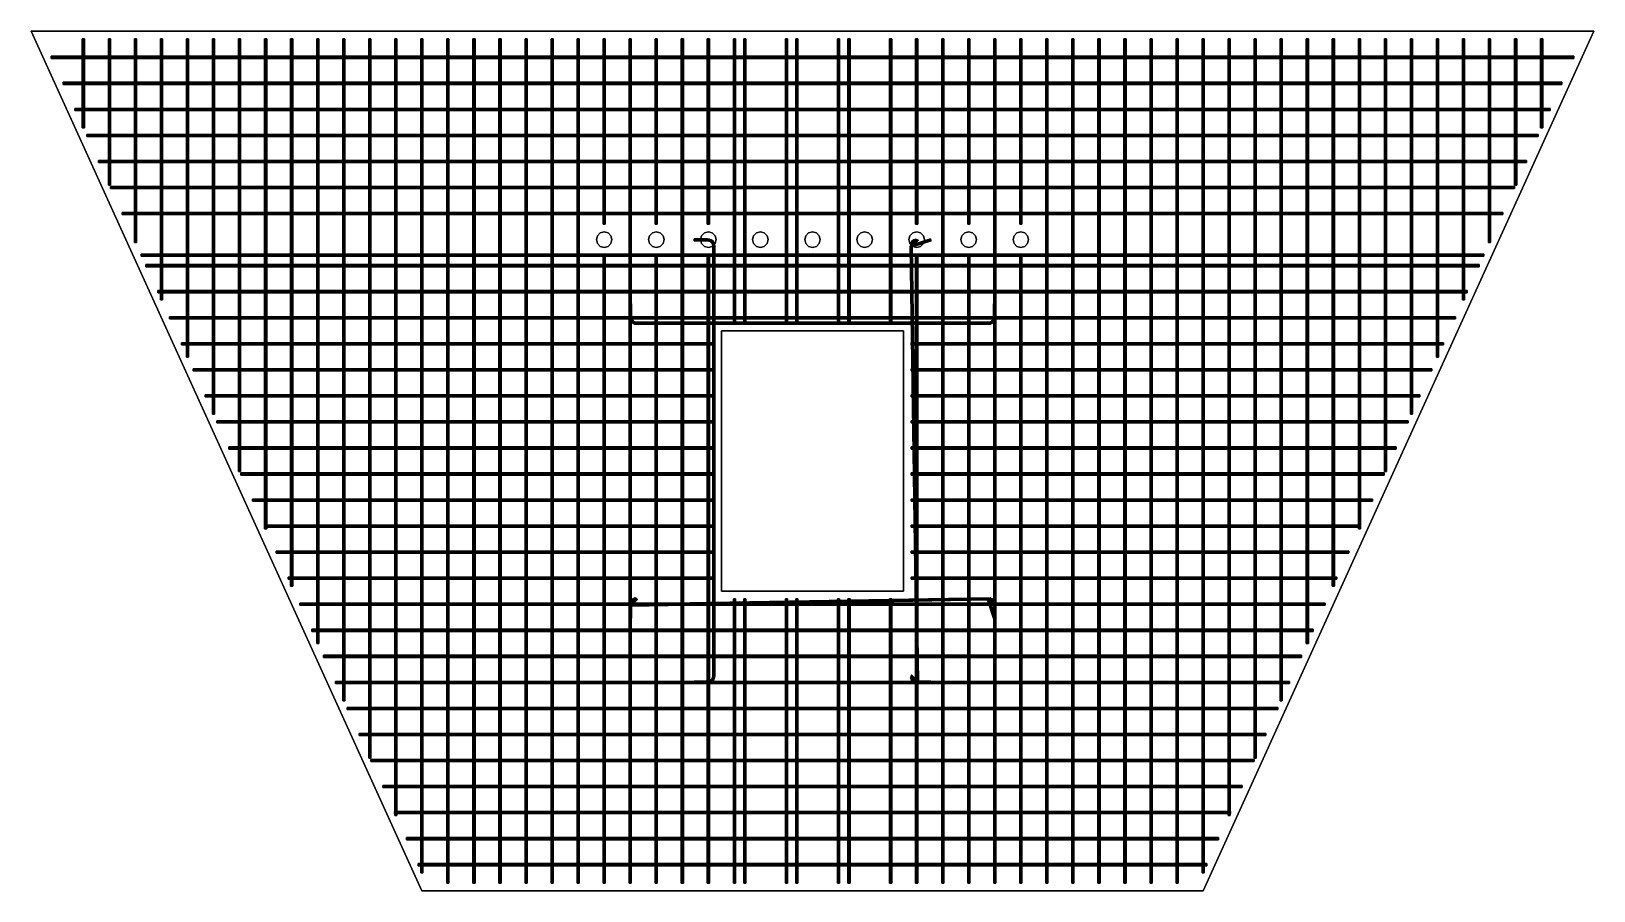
# Model space of a CAD drawing. Extents: x -6000 to 6000, y 0 to 6600.
import ezdxf

# ---------------------------------------------------------------- set-up
doc = ezdxf.new("R2010")
doc.units = 0
for name, color, linetype in [('CONC', 251, 'CONTINUOUS'), ('DUCT', 2, 'CONTINUOUS'), ('REBAR-H', 4, 'CONTINUOUS'), ('REBAR-O', 6, 'CONTINUOUS'), ('REBAR-V', 3, 'CONTINUOUS')]:
    doc.layers.add(name, color=color, linetype=linetype)

msp = doc.modelspace()

# ---------------------------------------------------------------- linework, layer by layer
at = {"layer": 'CONC'}
for points in [[(6000, 6600), (-6000, 6600), (-6000, 6600, 800), (6000, 6600, 800)], [(-6000, 6600), (-3000, 0), (-3000, 0, 800), (-6000, 6600, 800)], [(3000, 0), (6000, 6600), (6000, 6600, 800), (3000, 0, 800)], [(700, 4300), (-700, 4300), (-700, 4300, 800), (700, 4300, 800)], [(-700, 4300), (-700, 2300), (-700, 2300, 800), (-700, 4300, 800)], [(700, 2300), (700, 4300), (700, 4300, 800), (700, 2300, 800)], [(-700, 2300), (700, 2300), (700, 2300, 800), (-700, 2300, 800)], [(-3000, 0), (3000, 0), (3000, 0, 800), (-3000, 0, 800)]]:
    msp.add_3dface(points, dxfattribs=at)
at = {"layer": 'DUCT'}
for points in [[(-1630, 5051.962), (-1651.962, 5030), (-1651.962, 5030, 800), (-1630, 5051.962, 800)], [(-1600, 5060), (-1630, 5051.962), (-1630, 5051.962, 800), (-1600, 5060, 800)], [(-1570, 5051.962), (-1600, 5060), (-1600, 5060, 800), (-1570, 5051.962, 800)], [(-1548.038, 5030), (-1570, 5051.962), (-1570, 5051.962, 800), (-1548.038, 5030, 800)], [(-1230, 5051.962), (-1251.962, 5030), (-1251.962, 5030, 800), (-1230, 5051.962, 800)], [(-1200, 5060), (-1230, 5051.962), (-1230, 5051.962, 800), (-1200, 5060, 800)], [(-1170, 5051.962), (-1200, 5060), (-1200, 5060, 800), (-1170, 5051.962, 800)], [(-1148.038, 5030), (-1170, 5051.962), (-1170, 5051.962, 800), (-1148.038, 5030, 800)], [(-830, 5051.962), (-851.962, 5030), (-851.962, 5030, 800), (-830, 5051.962, 800)], [(-800, 5060), (-830, 5051.962), (-830, 5051.962, 800), (-800, 5060, 800)], [(-770, 5051.962), (-800, 5060), (-800, 5060, 800), (-770, 5051.962, 800)], [(-748.038, 5030), (-770, 5051.962), (-770, 5051.962, 800), (-748.038, 5030, 800)], [(-430, 5051.962), (-451.962, 5030), (-451.962, 5030, 800), (-430, 5051.962, 800)], [(-400, 5060), (-430, 5051.962), (-430, 5051.962, 800), (-400, 5060, 800)], [(-370, 5051.962), (-400, 5060), (-400, 5060, 800), (-370, 5051.962, 800)], [(-348.038, 5030), (-370, 5051.962), (-370, 5051.962, 800), (-348.038, 5030, 800)], [(-30, 5051.962), (-51.962, 5030), (-51.962, 5030, 800), (-30, 5051.962, 800)], [(0, 5060), (-30, 5051.962), (-30, 5051.962, 800), (0, 5060, 800)], [(30, 5051.962), (0, 5060), (0, 5060, 800), (30, 5051.962, 800)], [(51.962, 5030), (30, 5051.962), (30, 5051.962, 800), (51.962, 5030, 800)], [(370, 5051.962), (348.038, 5030), (348.038, 5030, 800), (370, 5051.962, 800)], [(400, 5060), (370, 5051.962), (370, 5051.962, 800), (400, 5060, 800)], [(430, 5051.962), (400, 5060), (400, 5060, 800), (430, 5051.962, 800)], [(451.962, 5030), (430, 5051.962), (430, 5051.962, 800), (451.962, 5030, 800)], [(770, 5051.962), (748.038, 5030), (748.038, 5030, 800), (770, 5051.962, 800)], [(800, 5060), (770, 5051.962), (770, 5051.962, 800), (800, 5060, 800)], [(830, 5051.962), (800, 5060), (800, 5060, 800), (830, 5051.962, 800)], [(851.962, 5030), (830, 5051.962), (830, 5051.962, 800), (851.962, 5030, 800)], [(1170, 5051.962), (1148.038, 5030), (1148.038, 5030, 800), (1170, 5051.962, 800)], [(1200, 5060), (1170, 5051.962), (1170, 5051.962, 800), (1200, 5060, 800)], [(1230, 5051.962), (1200, 5060), (1200, 5060, 800), (1230, 5051.962, 800)], [(1251.962, 5030), (1230, 5051.962), (1230, 5051.962, 800), (1251.962, 5030, 800)], [(1570, 5051.962), (1548.038, 5030), (1548.038, 5030, 800), (1570, 5051.962, 800)], [(1600, 5060), (1570, 5051.962), (1570, 5051.962, 800), (1600, 5060, 800)], [(1630, 5051.962), (1600, 5060), (1600, 5060, 800), (1630, 5051.962, 800)], [(1651.962, 5030), (1630, 5051.962), (1630, 5051.962, 800), (1651.962, 5030, 800)], [(-1651.962, 5030), (-1660, 5000), (-1660, 5000, 800), (-1651.962, 5030, 800)], [(-1660, 5000), (-1651.962, 4970), (-1651.962, 4970, 800), (-1660, 5000, 800)], [(-1651.962, 4970), (-1630, 4948.038), (-1630, 4948.038, 800), (-1651.962, 4970, 800)], [(-1630, 4948.038), (-1600, 4940), (-1600, 4940, 800), (-1630, 4948.038, 800)], [(-1600, 4940), (-1570, 4948.038), (-1570, 4948.038, 800), (-1600, 4940, 800)], [(-1570, 4948.038), (-1548.038, 4970), (-1548.038, 4970, 800), (-1570, 4948.038, 800)], [(-1540, 5000), (-1548.038, 5030), (-1548.038, 5030, 800), (-1540, 5000, 800)], [(-1548.038, 4970), (-1540, 5000), (-1540, 5000, 800), (-1548.038, 4970, 800)], [(-1251.962, 5030), (-1260, 5000), (-1260, 5000, 800), (-1251.962, 5030, 800)], [(-1260, 5000), (-1251.962, 4970), (-1251.962, 4970, 800), (-1260, 5000, 800)], [(-1251.962, 4970), (-1230, 4948.038), (-1230, 4948.038, 800), (-1251.962, 4970, 800)], [(-1230, 4948.038), (-1200, 4940), (-1200, 4940, 800), (-1230, 4948.038, 800)], [(-1200, 4940), (-1170, 4948.038), (-1170, 4948.038, 800), (-1200, 4940, 800)], [(-1170, 4948.038), (-1148.038, 4970), (-1148.038, 4970, 800), (-1170, 4948.038, 800)], [(-1140, 5000), (-1148.038, 5030), (-1148.038, 5030, 800), (-1140, 5000, 800)], [(-1148.038, 4970), (-1140, 5000), (-1140, 5000, 800), (-1148.038, 4970, 800)], [(-851.962, 5030), (-860, 5000), (-860, 5000, 800), (-851.962, 5030, 800)], [(-860, 5000), (-851.962, 4970), (-851.962, 4970, 800), (-860, 5000, 800)], [(-851.962, 4970), (-830, 4948.038), (-830, 4948.038, 800), (-851.962, 4970, 800)], [(-830, 4948.038), (-800, 4940), (-800, 4940, 800), (-830, 4948.038, 800)], [(-800, 4940), (-770, 4948.038), (-770, 4948.038, 800), (-800, 4940, 800)], [(-770, 4948.038), (-748.038, 4970), (-748.038, 4970, 800), (-770, 4948.038, 800)], [(-740, 5000), (-748.038, 5030), (-748.038, 5030, 800), (-740, 5000, 800)], [(-748.038, 4970), (-740, 5000), (-740, 5000, 800), (-748.038, 4970, 800)], [(-451.962, 5030), (-460, 5000), (-460, 5000, 800), (-451.962, 5030, 800)], [(-460, 5000), (-451.962, 4970), (-451.962, 4970, 800), (-460, 5000, 800)], [(-451.962, 4970), (-430, 4948.038), (-430, 4948.038, 800), (-451.962, 4970, 800)], [(-430, 4948.038), (-400, 4940), (-400, 4940, 800), (-430, 4948.038, 800)], [(-400, 4940), (-370, 4948.038), (-370, 4948.038, 800), (-400, 4940, 800)], [(-370, 4948.038), (-348.038, 4970), (-348.038, 4970, 800), (-370, 4948.038, 800)], [(-340, 5000), (-348.038, 5030), (-348.038, 5030, 800), (-340, 5000, 800)], [(-348.038, 4970), (-340, 5000), (-340, 5000, 800), (-348.038, 4970, 800)], [(-51.962, 5030), (-60, 5000), (-60, 5000, 800), (-51.962, 5030, 800)], [(-60, 5000), (-51.962, 4970), (-51.962, 4970, 800), (-60, 5000, 800)], [(-51.962, 4970), (-30, 4948.038), (-30, 4948.038, 800), (-51.962, 4970, 800)], [(-30, 4948.038), (0, 4940), (0, 4940, 800), (-30, 4948.038, 800)], [(0, 4940), (30, 4948.038), (30, 4948.038, 800), (0, 4940, 800)], [(30, 4948.038), (51.962, 4970), (51.962, 4970, 800), (30, 4948.038, 800)], [(60, 5000), (51.962, 5030), (51.962, 5030, 800), (60, 5000, 800)], [(51.962, 4970), (60, 5000), (60, 5000, 800), (51.962, 4970, 800)], [(348.038, 5030), (340, 5000), (340, 5000, 800), (348.038, 5030, 800)], [(340, 5000), (348.038, 4970), (348.038, 4970, 800), (340, 5000, 800)], [(348.038, 4970), (370, 4948.038), (370, 4948.038, 800), (348.038, 4970, 800)], [(370, 4948.038), (400, 4940), (400, 4940, 800), (370, 4948.038, 800)], [(400, 4940), (430, 4948.038), (430, 4948.038, 800), (400, 4940, 800)], [(430, 4948.038), (451.962, 4970), (451.962, 4970, 800), (430, 4948.038, 800)], [(460, 5000), (451.962, 5030), (451.962, 5030, 800), (460, 5000, 800)], [(451.962, 4970), (460, 5000), (460, 5000, 800), (451.962, 4970, 800)], [(748.038, 5030), (740, 5000), (740, 5000, 800), (748.038, 5030, 800)], [(740, 5000), (748.038, 4970), (748.038, 4970, 800), (740, 5000, 800)], [(748.038, 4970), (770, 4948.038), (770, 4948.038, 800), (748.038, 4970, 800)], [(770, 4948.038), (800, 4940), (800, 4940, 800), (770, 4948.038, 800)], [(800, 4940), (830, 4948.038), (830, 4948.038, 800), (800, 4940, 800)], [(830, 4948.038), (851.962, 4970), (851.962, 4970, 800), (830, 4948.038, 800)], [(860, 5000), (851.962, 5030), (851.962, 5030, 800), (860, 5000, 800)], [(851.962, 4970), (860, 5000), (860, 5000, 800), (851.962, 4970, 800)], [(1148.038, 5030), (1140, 5000), (1140, 5000, 800), (1148.038, 5030, 800)], [(1140, 5000), (1148.038, 4970), (1148.038, 4970, 800), (1140, 5000, 800)], [(1148.038, 4970), (1170, 4948.038), (1170, 4948.038, 800), (1148.038, 4970, 800)], [(1170, 4948.038), (1200, 4940), (1200, 4940, 800), (1170, 4948.038, 800)], [(1200, 4940), (1230, 4948.038), (1230, 4948.038, 800), (1200, 4940, 800)], [(1230, 4948.038), (1251.962, 4970), (1251.962, 4970, 800), (1230, 4948.038, 800)], [(1260, 5000), (1251.962, 5030), (1251.962, 5030, 800), (1260, 5000, 800)], [(1251.962, 4970), (1260, 5000), (1260, 5000, 800), (1251.962, 4970, 800)], [(1548.038, 5030), (1540, 5000), (1540, 5000, 800), (1548.038, 5030, 800)], [(1540, 5000), (1548.038, 4970), (1548.038, 4970, 800), (1540, 5000, 800)], [(1548.038, 4970), (1570, 4948.038), (1570, 4948.038, 800), (1548.038, 4970, 800)], [(1570, 4948.038), (1600, 4940), (1600, 4940, 800), (1570, 4948.038, 800)], [(1600, 4940), (1630, 4948.038), (1630, 4948.038, 800), (1600, 4940, 800)], [(1630, 4948.038), (1651.962, 4970), (1651.962, 4970, 800), (1630, 4948.038, 800)], [(1660, 5000), (1651.962, 5030), (1651.962, 5030, 800), (1660, 5000, 800)], [(1651.962, 4970), (1660, 5000), (1660, 5000, 800), (1651.962, 4970, 800)]]:
    msp.add_3dface(points, dxfattribs=at)
at = {"layer": 'REBAR-H'}
for points in [[(-5846.168, 6405.657, 52.343), (-5846.168, 6408, 58), (5846.168, 6408, 58), (5846.168, 6405.657, 52.343)], [(-5846.168, 6408, 58), (-5846.168, 6405.657, 63.657), (5846.168, 6405.657, 63.657), (5846.168, 6408, 58)], [(-5846.168, 6405.657, 736.343), (-5846.168, 6408, 742), (5846.168, 6408, 742), (5846.168, 6405.657, 736.343)], [(-5846.168, 6408, 742), (-5846.168, 6405.657, 747.657), (5846.168, 6405.657, 747.657), (5846.168, 6408, 742)], [(-5846.168, 6400, 50), (-5846.168, 6405.657, 52.343), (5846.168, 6405.657, 52.343), (5846.168, 6400, 50)], [(-5846.168, 6405.657, 63.657), (-5846.168, 6400, 66), (5846.168, 6400, 66), (5846.168, 6405.657, 63.657)], [(-5846.168, 6400, 734), (-5846.168, 6405.657, 736.343), (5846.168, 6405.657, 736.343), (5846.168, 6400, 734)], [(-5846.168, 6405.657, 747.657), (-5846.168, 6400, 750), (5846.168, 6400, 750), (5846.168, 6405.657, 747.657)], [(-5846.168, 6394.343, 52.343), (-5846.168, 6400, 50), (5846.168, 6400, 50), (5846.168, 6394.343, 52.343)], [(-5846.168, 6400, 66), (-5846.168, 6394.343, 63.657), (5846.168, 6394.343, 63.657), (5846.168, 6400, 66)], [(-5846.168, 6394.343, 736.343), (-5846.168, 6400, 734), (5846.168, 6400, 734), (5846.168, 6394.343, 736.343)], [(-5846.168, 6400, 750), (-5846.168, 6394.343, 747.657), (5846.168, 6394.343, 747.657), (5846.168, 6400, 750)], [(-5846.168, 6392, 58), (-5846.168, 6394.343, 52.343), (5846.168, 6394.343, 52.343), (5846.168, 6392, 58)], [(-5846.168, 6394.343, 63.657), (-5846.168, 6392, 58), (5846.168, 6392, 58), (5846.168, 6394.343, 63.657)], [(-5846.168, 6392, 742), (-5846.168, 6394.343, 736.343), (5846.168, 6394.343, 736.343), (5846.168, 6392, 742)], [(-5846.168, 6394.343, 747.657), (-5846.168, 6392, 742), (5846.168, 6392, 742), (5846.168, 6394.343, 747.657)], [(-5755.259, 6205.657, 52.343), (-5755.259, 6208, 58), (5755.259, 6208, 58), (5755.259, 6205.657, 52.343)], [(-5755.259, 6208, 58), (-5755.259, 6205.657, 63.657), (5755.259, 6205.657, 63.657), (5755.259, 6208, 58)], [(-5755.259, 6205.657, 736.343), (-5755.259, 6208, 742), (5755.259, 6208, 742), (5755.259, 6205.657, 736.343)], [(-5755.259, 6208, 742), (-5755.259, 6205.657, 747.657), (5755.259, 6205.657, 747.657), (5755.259, 6208, 742)], [(-5755.259, 6200, 50), (-5755.259, 6205.657, 52.343), (5755.259, 6205.657, 52.343), (5755.259, 6200, 50)], [(-5755.259, 6205.657, 63.657), (-5755.259, 6200, 66), (5755.259, 6200, 66), (5755.259, 6205.657, 63.657)], [(-5755.259, 6200, 734), (-5755.259, 6205.657, 736.343), (5755.259, 6205.657, 736.343), (5755.259, 6200, 734)], [(-5755.259, 6205.657, 747.657), (-5755.259, 6200, 750), (5755.259, 6200, 750), (5755.259, 6205.657, 747.657)], [(-5755.259, 6194.343, 52.343), (-5755.259, 6200, 50), (5755.259, 6200, 50), (5755.259, 6194.343, 52.343)], [(-5755.259, 6200, 66), (-5755.259, 6194.343, 63.657), (5755.259, 6194.343, 63.657), (5755.259, 6200, 66)], [(-5755.259, 6194.343, 736.343), (-5755.259, 6200, 734), (5755.259, 6200, 734), (5755.259, 6194.343, 736.343)], [(-5755.259, 6200, 750), (-5755.259, 6194.343, 747.657), (5755.259, 6194.343, 747.657), (5755.259, 6200, 750)], [(-5755.259, 6192, 58), (-5755.259, 6194.343, 52.343), (5755.259, 6194.343, 52.343), (5755.259, 6192, 58)], [(-5755.259, 6194.343, 63.657), (-5755.259, 6192, 58), (5755.259, 6192, 58), (5755.259, 6194.343, 63.657)], [(-5755.259, 6192, 742), (-5755.259, 6194.343, 736.343), (5755.259, 6194.343, 736.343), (5755.259, 6192, 742)], [(-5755.259, 6194.343, 747.657), (-5755.259, 6192, 742), (5755.259, 6192, 742), (5755.259, 6194.343, 747.657)], [(-5664.35, 6005.657, 52.343), (-5664.35, 6008, 58), (5664.35, 6008, 58), (5664.35, 6005.657, 52.343)], [(-5664.35, 6008, 58), (-5664.35, 6005.657, 63.657), (5664.35, 6005.657, 63.657), (5664.35, 6008, 58)], [(-5664.35, 6005.657, 736.343), (-5664.35, 6008, 742), (5664.35, 6008, 742), (5664.35, 6005.657, 736.343)], [(-5664.35, 6008, 742), (-5664.35, 6005.657, 747.657), (5664.35, 6005.657, 747.657), (5664.35, 6008, 742)], [(-5664.35, 6000, 50), (-5664.35, 6005.657, 52.343), (5664.35, 6005.657, 52.343), (5664.35, 6000, 50)], [(-5664.35, 6005.657, 63.657), (-5664.35, 6000, 66), (5664.35, 6000, 66), (5664.35, 6005.657, 63.657)], [(-5664.35, 6000, 734), (-5664.35, 6005.657, 736.343), (5664.35, 6005.657, 736.343), (5664.35, 6000, 734)], [(-5664.35, 6005.657, 747.657), (-5664.35, 6000, 750), (5664.35, 6000, 750), (5664.35, 6005.657, 747.657)], [(-5664.35, 5994.343, 52.343), (-5664.35, 6000, 50), (5664.35, 6000, 50), (5664.35, 5994.343, 52.343)], [(-5664.35, 6000, 66), (-5664.35, 5994.343, 63.657), (5664.35, 5994.343, 63.657), (5664.35, 6000, 66)], [(-5664.35, 5994.343, 736.343), (-5664.35, 6000, 734), (5664.35, 6000, 734), (5664.35, 5994.343, 736.343)], [(-5664.35, 6000, 750), (-5664.35, 5994.343, 747.657), (5664.35, 5994.343, 747.657), (5664.35, 6000, 750)], [(-5664.35, 5992, 58), (-5664.35, 5994.343, 52.343), (5664.35, 5994.343, 52.343), (5664.35, 5992, 58)], [(-5664.35, 5994.343, 63.657), (-5664.35, 5992, 58), (5664.35, 5992, 58), (5664.35, 5994.343, 63.657)], [(-5664.35, 5992, 742), (-5664.35, 5994.343, 736.343), (5664.35, 5994.343, 736.343), (5664.35, 5992, 742)], [(-5664.35, 5994.343, 747.657), (-5664.35, 5992, 742), (5664.35, 5992, 742), (5664.35, 5994.343, 747.657)], [(-5573.441, 5805.657, 52.343), (-5573.441, 5808, 58), (5573.441, 5808, 58), (5573.441, 5805.657, 52.343)], [(-5573.441, 5808, 58), (-5573.441, 5805.657, 63.657), (5573.441, 5805.657, 63.657), (5573.441, 5808, 58)], [(-5573.441, 5805.657, 736.343), (-5573.441, 5808, 742), (5573.441, 5808, 742), (5573.441, 5805.657, 736.343)], [(-5573.441, 5808, 742), (-5573.441, 5805.657, 747.657), (5573.441, 5805.657, 747.657), (5573.441, 5808, 742)], [(-5573.441, 5800, 50), (-5573.441, 5805.657, 52.343), (5573.441, 5805.657, 52.343), (5573.441, 5800, 50)], [(-5573.441, 5805.657, 63.657), (-5573.441, 5800, 66), (5573.441, 5800, 66), (5573.441, 5805.657, 63.657)], [(-5573.441, 5800, 734), (-5573.441, 5805.657, 736.343), (5573.441, 5805.657, 736.343), (5573.441, 5800, 734)], [(-5573.441, 5805.657, 747.657), (-5573.441, 5800, 750), (5573.441, 5800, 750), (5573.441, 5805.657, 747.657)], [(-5573.441, 5794.343, 52.343), (-5573.441, 5800, 50), (5573.441, 5800, 50), (5573.441, 5794.343, 52.343)], [(-5573.441, 5800, 66), (-5573.441, 5794.343, 63.657), (5573.441, 5794.343, 63.657), (5573.441, 5800, 66)], [(-5573.441, 5794.343, 736.343), (-5573.441, 5800, 734), (5573.441, 5800, 734), (5573.441, 5794.343, 736.343)], [(-5573.441, 5800, 750), (-5573.441, 5794.343, 747.657), (5573.441, 5794.343, 747.657), (5573.441, 5800, 750)], [(-5573.441, 5792, 58), (-5573.441, 5794.343, 52.343), (5573.441, 5794.343, 52.343), (5573.441, 5792, 58)], [(-5573.441, 5794.343, 63.657), (-5573.441, 5792, 58), (5573.441, 5792, 58), (5573.441, 5794.343, 63.657)], [(-5573.441, 5792, 742), (-5573.441, 5794.343, 736.343), (5573.441, 5794.343, 736.343), (5573.441, 5792, 742)], [(-5573.441, 5794.343, 747.657), (-5573.441, 5792, 742), (5573.441, 5792, 742), (5573.441, 5794.343, 747.657)], [(-5482.532, 5605.657, 52.343), (-5482.532, 5608, 58), (5482.532, 5608, 58), (5482.532, 5605.657, 52.343)], [(-5482.532, 5608, 58), (-5482.532, 5605.657, 63.657), (5482.532, 5605.657, 63.657), (5482.532, 5608, 58)], [(-5482.532, 5605.657, 736.343), (-5482.532, 5608, 742), (5482.532, 5608, 742), (5482.532, 5605.657, 736.343)], [(-5482.532, 5608, 742), (-5482.532, 5605.657, 747.657), (5482.532, 5605.657, 747.657), (5482.532, 5608, 742)], [(-5482.532, 5600, 50), (-5482.532, 5605.657, 52.343), (5482.532, 5605.657, 52.343), (5482.532, 5600, 50)], [(-5482.532, 5605.657, 63.657), (-5482.532, 5600, 66), (5482.532, 5600, 66), (5482.532, 5605.657, 63.657)], [(-5482.532, 5600, 734), (-5482.532, 5605.657, 736.343), (5482.532, 5605.657, 736.343), (5482.532, 5600, 734)], [(-5482.532, 5605.657, 747.657), (-5482.532, 5600, 750), (5482.532, 5600, 750), (5482.532, 5605.657, 747.657)], [(-5482.532, 5594.343, 52.343), (-5482.532, 5600, 50), (5482.532, 5600, 50), (5482.532, 5594.343, 52.343)], [(-5482.532, 5600, 66), (-5482.532, 5594.343, 63.657), (5482.532, 5594.343, 63.657), (5482.532, 5600, 66)], [(-5482.532, 5594.343, 736.343), (-5482.532, 5600, 734), (5482.532, 5600, 734), (5482.532, 5594.343, 736.343)], [(-5482.532, 5600, 750), (-5482.532, 5594.343, 747.657), (5482.532, 5594.343, 747.657), (5482.532, 5600, 750)], [(-5482.532, 5592, 58), (-5482.532, 5594.343, 52.343), (5482.532, 5594.343, 52.343), (5482.532, 5592, 58)], [(-5482.532, 5594.343, 63.657), (-5482.532, 5592, 58), (5482.532, 5592, 58), (5482.532, 5594.343, 63.657)], [(-5482.532, 5592, 742), (-5482.532, 5594.343, 736.343), (5482.532, 5594.343, 736.343), (5482.532, 5592, 742)], [(-5482.532, 5594.343, 747.657), (-5482.532, 5592, 742), (5482.532, 5592, 742), (5482.532, 5594.343, 747.657)], [(-5391.623, 5405.657, 52.343), (-5391.623, 5408, 58), (5391.623, 5408, 58), (5391.623, 5405.657, 52.343)], [(-5391.623, 5408, 58), (-5391.623, 5405.657, 63.657), (5391.623, 5405.657, 63.657), (5391.623, 5408, 58)], [(-5391.623, 5405.657, 736.343), (-5391.623, 5408, 742), (5391.623, 5408, 742), (5391.623, 5405.657, 736.343)], [(-5391.623, 5408, 742), (-5391.623, 5405.657, 747.657), (5391.623, 5405.657, 747.657), (5391.623, 5408, 742)], [(-5391.623, 5400, 50), (-5391.623, 5405.657, 52.343), (5391.623, 5405.657, 52.343), (5391.623, 5400, 50)], [(-5391.623, 5405.657, 63.657), (-5391.623, 5400, 66), (5391.623, 5400, 66), (5391.623, 5405.657, 63.657)], [(-5391.623, 5400, 734), (-5391.623, 5405.657, 736.343), (5391.623, 5405.657, 736.343), (5391.623, 5400, 734)], [(-5391.623, 5405.657, 747.657), (-5391.623, 5400, 750), (5391.623, 5400, 750), (5391.623, 5405.657, 747.657)], [(-5391.623, 5394.343, 52.343), (-5391.623, 5400, 50), (5391.623, 5400, 50), (5391.623, 5394.343, 52.343)], [(-5391.623, 5400, 66), (-5391.623, 5394.343, 63.657), (5391.623, 5394.343, 63.657), (5391.623, 5400, 66)], [(-5391.623, 5394.343, 736.343), (-5391.623, 5400, 734), (5391.623, 5400, 734), (5391.623, 5394.343, 736.343)], [(-5391.623, 5400, 750), (-5391.623, 5394.343, 747.657), (5391.623, 5394.343, 747.657), (5391.623, 5400, 750)], [(-5391.623, 5392, 58), (-5391.623, 5394.343, 52.343), (5391.623, 5394.343, 52.343), (5391.623, 5392, 58)], [(-5391.623, 5394.343, 63.657), (-5391.623, 5392, 58), (5391.623, 5392, 58), (5391.623, 5394.343, 63.657)], [(-5391.623, 5392, 742), (-5391.623, 5394.343, 736.343), (5391.623, 5394.343, 736.343), (5391.623, 5392, 742)], [(-5391.623, 5394.343, 747.657), (-5391.623, 5392, 742), (5391.623, 5392, 742), (5391.623, 5394.343, 747.657)], [(-5300.713, 5205.657, 52.343), (-5300.713, 5208, 58), (5300.713, 5208, 58), (5300.713, 5205.657, 52.343)], [(-5300.713, 5208, 58), (-5300.713, 5205.657, 63.657), (5300.713, 5205.657, 63.657), (5300.713, 5208, 58)], [(-5300.713, 5205.657, 736.343), (-5300.713, 5208, 742), (5300.713, 5208, 742), (5300.713, 5205.657, 736.343)], [(-5300.713, 5208, 742), (-5300.713, 5205.657, 747.657), (5300.713, 5205.657, 747.657), (5300.713, 5208, 742)], [(-5300.713, 5200, 50), (-5300.713, 5205.657, 52.343), (5300.713, 5205.657, 52.343), (5300.713, 5200, 50)], [(-5300.713, 5205.657, 63.657), (-5300.713, 5200, 66), (5300.713, 5200, 66), (5300.713, 5205.657, 63.657)], [(-5300.713, 5200, 734), (-5300.713, 5205.657, 736.343), (5300.713, 5205.657, 736.343), (5300.713, 5200, 734)], [(-5300.713, 5205.657, 747.657), (-5300.713, 5200, 750), (5300.713, 5200, 750), (5300.713, 5205.657, 747.657)], [(-5300.713, 5194.343, 52.343), (-5300.713, 5200, 50), (5300.713, 5200, 50), (5300.713, 5194.343, 52.343)], [(-5300.713, 5200, 66), (-5300.713, 5194.343, 63.657), (5300.713, 5194.343, 63.657), (5300.713, 5200, 66)], [(-5300.713, 5194.343, 736.343), (-5300.713, 5200, 734), (5300.713, 5200, 734), (5300.713, 5194.343, 736.343)], [(-5300.713, 5200, 750), (-5300.713, 5194.343, 747.657), (5300.713, 5194.343, 747.657), (5300.713, 5200, 750)], [(-5300.713, 5192, 58), (-5300.713, 5194.343, 52.343), (5300.713, 5194.343, 52.343), (5300.713, 5192, 58)], [(-5300.713, 5194.343, 63.657), (-5300.713, 5192, 58), (5300.713, 5192, 58), (5300.713, 5194.343, 63.657)], [(-5300.713, 5192, 742), (-5300.713, 5194.343, 736.343), (5300.713, 5194.343, 736.343), (5300.713, 5192, 742)], [(-5300.713, 5194.343, 747.657), (-5300.713, 5192, 742), (5300.713, 5192, 742), (5300.713, 5194.343, 747.657)], [(-5155.259, 4885.657, 52.343), (-5155.259, 4888, 58), (5155.259, 4888, 58), (5155.259, 4885.657, 52.343)], [(-5155.259, 4888, 58), (-5155.259, 4885.657, 63.657), (5155.259, 4885.657, 63.657), (5155.259, 4888, 58)], [(-5155.259, 4885.657, 736.343), (-5155.259, 4888, 742), (5155.259, 4888, 742), (5155.259, 4885.657, 736.343)], [(-5155.259, 4888, 742), (-5155.259, 4885.657, 747.657), (5155.259, 4885.657, 747.657), (5155.259, 4888, 742)], [(-5155.259, 4880, 50), (-5155.259, 4885.657, 52.343), (5155.259, 4885.657, 52.343), (5155.259, 4880, 50)], [(-5155.259, 4885.657, 63.657), (-5155.259, 4880, 66), (5155.259, 4880, 66), (5155.259, 4885.657, 63.657)], [(-5155.259, 4880, 734), (-5155.259, 4885.657, 736.343), (5155.259, 4885.657, 736.343), (5155.259, 4880, 734)], [(-5155.259, 4885.657, 747.657), (-5155.259, 4880, 750), (5155.259, 4880, 750), (5155.259, 4885.657, 747.657)], [(-5155.259, 4874.343, 52.343), (-5155.259, 4880, 50), (5155.259, 4880, 50), (5155.259, 4874.343, 52.343)], [(-5155.259, 4880, 66), (-5155.259, 4874.343, 63.657), (5155.259, 4874.343, 63.657), (5155.259, 4880, 66)], [(-5155.259, 4874.343, 736.343), (-5155.259, 4880, 734), (5155.259, 4880, 734), (5155.259, 4874.343, 736.343)], [(-5155.259, 4880, 750), (-5155.259, 4874.343, 747.657), (5155.259, 4874.343, 747.657), (5155.259, 4880, 750)], [(-5155.259, 4872, 58), (-5155.259, 4874.343, 52.343), (5155.259, 4874.343, 52.343), (5155.259, 4872, 58)], [(-5155.259, 4874.343, 63.657), (-5155.259, 4872, 58), (5155.259, 4872, 58), (5155.259, 4874.343, 63.657)], [(-5155.259, 4872, 742), (-5155.259, 4874.343, 736.343), (5155.259, 4874.343, 736.343), (5155.259, 4872, 742)], [(-5155.259, 4874.343, 747.657), (-5155.259, 4872, 742), (5155.259, 4872, 742), (5155.259, 4874.343, 747.657)], [(-5118.895, 4805.657, 52.343), (-5118.895, 4808, 58), (5118.895, 4808, 58), (5118.895, 4805.657, 52.343)], [(-5118.895, 4808, 58), (-5118.895, 4805.657, 63.657), (5118.895, 4805.657, 63.657), (5118.895, 4808, 58)], [(-5118.895, 4805.657, 736.343), (-5118.895, 4808, 742), (5118.895, 4808, 742), (5118.895, 4805.657, 736.343)], [(-5118.895, 4808, 742), (-5118.895, 4805.657, 747.657), (5118.895, 4805.657, 747.657), (5118.895, 4808, 742)], [(-5118.895, 4800, 50), (-5118.895, 4805.657, 52.343), (5118.895, 4805.657, 52.343), (5118.895, 4800, 50)], [(-5118.895, 4805.657, 63.657), (-5118.895, 4800, 66), (5118.895, 4800, 66), (5118.895, 4805.657, 63.657)], [(-5118.895, 4800, 734), (-5118.895, 4805.657, 736.343), (5118.895, 4805.657, 736.343), (5118.895, 4800, 734)], [(-5118.895, 4805.657, 747.657), (-5118.895, 4800, 750), (5118.895, 4800, 750), (5118.895, 4805.657, 747.657)], [(-5118.895, 4794.343, 52.343), (-5118.895, 4800, 50), (5118.895, 4800, 50), (5118.895, 4794.343, 52.343)], [(-5118.895, 4800, 66), (-5118.895, 4794.343, 63.657), (5118.895, 4794.343, 63.657), (5118.895, 4800, 66)], [(-5118.895, 4794.343, 736.343), (-5118.895, 4800, 734), (5118.895, 4800, 734), (5118.895, 4794.343, 736.343)], [(-5118.895, 4800, 750), (-5118.895, 4794.343, 747.657), (5118.895, 4794.343, 747.657), (5118.895, 4800, 750)], [(-5118.895, 4792, 58), (-5118.895, 4794.343, 52.343), (5118.895, 4794.343, 52.343), (5118.895, 4792, 58)], [(-5118.895, 4794.343, 63.657), (-5118.895, 4792, 58), (5118.895, 4792, 58), (5118.895, 4794.343, 63.657)], [(-5118.895, 4792, 742), (-5118.895, 4794.343, 736.343), (5118.895, 4794.343, 736.343), (5118.895, 4792, 742)], [(-5118.895, 4794.343, 747.657), (-5118.895, 4792, 742), (5118.895, 4792, 742), (5118.895, 4794.343, 747.657)], [(-5027.986, 4605.657, 52.343), (-5027.986, 4608, 58), (5027.986, 4608, 58), (5027.986, 4605.657, 52.343)], [(-5027.986, 4608, 58), (-5027.986, 4605.657, 63.657), (5027.986, 4605.657, 63.657), (5027.986, 4608, 58)], [(-5027.986, 4605.657, 736.343), (-5027.986, 4608, 742), (5027.986, 4608, 742), (5027.986, 4605.657, 736.343)], [(-5027.986, 4608, 742), (-5027.986, 4605.657, 747.657), (5027.986, 4605.657, 747.657), (5027.986, 4608, 742)], [(-5027.986, 4600, 50), (-5027.986, 4605.657, 52.343), (5027.986, 4605.657, 52.343), (5027.986, 4600, 50)], [(-5027.986, 4605.657, 63.657), (-5027.986, 4600, 66), (5027.986, 4600, 66), (5027.986, 4605.657, 63.657)], [(-5027.986, 4600, 734), (-5027.986, 4605.657, 736.343), (5027.986, 4605.657, 736.343), (5027.986, 4600, 734)], [(-5027.986, 4605.657, 747.657), (-5027.986, 4600, 750), (5027.986, 4600, 750), (5027.986, 4605.657, 747.657)], [(-5027.986, 4594.343, 52.343), (-5027.986, 4600, 50), (5027.986, 4600, 50), (5027.986, 4594.343, 52.343)], [(-5027.986, 4600, 66), (-5027.986, 4594.343, 63.657), (5027.986, 4594.343, 63.657), (5027.986, 4600, 66)], [(-5027.986, 4594.343, 736.343), (-5027.986, 4600, 734), (5027.986, 4600, 734), (5027.986, 4594.343, 736.343)], [(-5027.986, 4600, 750), (-5027.986, 4594.343, 747.657), (5027.986, 4594.343, 747.657), (5027.986, 4600, 750)], [(-5027.986, 4592, 58), (-5027.986, 4594.343, 52.343), (5027.986, 4594.343, 52.343), (5027.986, 4592, 58)], [(-5027.986, 4594.343, 63.657), (-5027.986, 4592, 58), (5027.986, 4592, 58), (5027.986, 4594.343, 63.657)], [(-5027.986, 4592, 742), (-5027.986, 4594.343, 736.343), (5027.986, 4594.343, 736.343), (5027.986, 4592, 742)], [(-5027.986, 4594.343, 747.657), (-5027.986, 4592, 742), (5027.986, 4592, 742), (5027.986, 4594.343, 747.657)], [(-4937.077, 4405.657, 52.343), (-4937.077, 4408, 58), (4937.077, 4408, 58), (4937.077, 4405.657, 52.343)], [(-4937.077, 4408, 58), (-4937.077, 4405.657, 63.657), (4937.077, 4405.657, 63.657), (4937.077, 4408, 58)], [(-4937.077, 4405.657, 736.343), (-4937.077, 4408, 742), (4937.077, 4408, 742), (4937.077, 4405.657, 736.343)], [(-4937.077, 4408, 742), (-4937.077, 4405.657, 747.657), (4937.077, 4405.657, 747.657), (4937.077, 4408, 742)], [(-4937.077, 4400, 50), (-4937.077, 4405.657, 52.343), (4937.077, 4405.657, 52.343), (4937.077, 4400, 50)], [(-4937.077, 4405.657, 63.657), (-4937.077, 4400, 66), (4937.077, 4400, 66), (4937.077, 4405.657, 63.657)], [(-4937.077, 4400, 734), (-4937.077, 4405.657, 736.343), (4937.077, 4405.657, 736.343), (4937.077, 4400, 734)], [(-4937.077, 4405.657, 747.657), (-4937.077, 4400, 750), (4937.077, 4400, 750), (4937.077, 4405.657, 747.657)], [(-4937.077, 4394.343, 52.343), (-4937.077, 4400, 50), (4937.077, 4400, 50), (4937.077, 4394.343, 52.343)], [(-4937.077, 4400, 66), (-4937.077, 4394.343, 63.657), (4937.077, 4394.343, 63.657), (4937.077, 4400, 66)], [(-4937.077, 4394.343, 736.343), (-4937.077, 4400, 734), (4937.077, 4400, 734), (4937.077, 4394.343, 736.343)], [(-4937.077, 4400, 750), (-4937.077, 4394.343, 747.657), (4937.077, 4394.343, 747.657), (4937.077, 4400, 750)], [(-4937.077, 4392, 58), (-4937.077, 4394.343, 52.343), (4937.077, 4394.343, 52.343), (4937.077, 4392, 58)], [(-4937.077, 4394.343, 63.657), (-4937.077, 4392, 58), (4937.077, 4392, 58), (4937.077, 4394.343, 63.657)], [(-4937.077, 4392, 742), (-4937.077, 4394.343, 736.343), (4937.077, 4394.343, 736.343), (4937.077, 4392, 742)], [(-4937.077, 4394.343, 747.657), (-4937.077, 4392, 742), (4937.077, 4392, 742), (4937.077, 4394.343, 747.657)], [(-4846.168, 4205.657, 52.343), (-4846.168, 4208, 58), (-758, 4208, 58), (-758, 4205.657, 52.343)], [(-4846.168, 4208, 58), (-4846.168, 4205.657, 63.657), (-758, 4205.657, 63.657), (-758, 4208, 58)], [(-4846.168, 4205.657, 736.343), (-4846.168, 4208, 742), (-758, 4208, 742), (-758, 4205.657, 736.343)], [(-4846.168, 4208, 742), (-4846.168, 4205.657, 747.657), (-758, 4205.657, 747.657), (-758, 4208, 742)], [(-4846.168, 4200, 50), (-4846.168, 4205.657, 52.343), (-758, 4205.657, 52.343), (-758, 4200, 50)], [(-4846.168, 4205.657, 63.657), (-4846.168, 4200, 66), (-758, 4200, 66), (-758, 4205.657, 63.657)], [(-4846.168, 4200, 734), (-4846.168, 4205.657, 736.343), (-758, 4205.657, 736.343), (-758, 4200, 734)], [(-4846.168, 4205.657, 747.657), (-4846.168, 4200, 750), (-758, 4200, 750), (-758, 4205.657, 747.657)], [(-4846.168, 4194.343, 52.343), (-4846.168, 4200, 50), (-758, 4200, 50), (-758, 4194.343, 52.343)], [(-4846.168, 4200, 66), (-4846.168, 4194.343, 63.657), (-758, 4194.343, 63.657), (-758, 4200, 66)], [(-4846.168, 4194.343, 736.343), (-4846.168, 4200, 734), (-758, 4200, 734), (-758, 4194.343, 736.343)], [(-4846.168, 4200, 750), (-4846.168, 4194.343, 747.657), (-758, 4194.343, 747.657), (-758, 4200, 750)], [(758, 4205.657, 52.343), (758, 4208, 58), (4846.168, 4208, 58), (4846.168, 4205.657, 52.343)], [(758, 4208, 58), (758, 4205.657, 63.657), (4846.168, 4205.657, 63.657), (4846.168, 4208, 58)], [(758, 4205.657, 736.343), (758, 4208, 742), (4846.168, 4208, 742), (4846.168, 4205.657, 736.343)], [(758, 4208, 742), (758, 4205.657, 747.657), (4846.168, 4205.657, 747.657), (4846.168, 4208, 742)], [(758, 4200, 50), (758, 4205.657, 52.343), (4846.168, 4205.657, 52.343), (4846.168, 4200, 50)], [(758, 4205.657, 63.657), (758, 4200, 66), (4846.168, 4200, 66), (4846.168, 4205.657, 63.657)], [(758, 4200, 734), (758, 4205.657, 736.343), (4846.168, 4205.657, 736.343), (4846.168, 4200, 734)], [(758, 4205.657, 747.657), (758, 4200, 750), (4846.168, 4200, 750), (4846.168, 4205.657, 747.657)], [(758, 4194.343, 52.343), (758, 4200, 50), (4846.168, 4200, 50), (4846.168, 4194.343, 52.343)], [(758, 4200, 66), (758, 4194.343, 63.657), (4846.168, 4194.343, 63.657), (4846.168, 4200, 66)], [(758, 4194.343, 736.343), (758, 4200, 734), (4846.168, 4200, 734), (4846.168, 4194.343, 736.343)], [(758, 4200, 750), (758, 4194.343, 747.657), (4846.168, 4194.343, 747.657), (4846.168, 4200, 750)], [(-4846.168, 4192, 58), (-4846.168, 4194.343, 52.343), (-758, 4194.343, 52.343), (-758, 4192, 58)], [(-4846.168, 4194.343, 63.657), (-4846.168, 4192, 58), (-758, 4192, 58), (-758, 4194.343, 63.657)], [(-4846.168, 4192, 742), (-4846.168, 4194.343, 736.343), (-758, 4194.343, 736.343), (-758, 4192, 742)], [(-4846.168, 4194.343, 747.657), (-4846.168, 4192, 742), (-758, 4192, 742), (-758, 4194.343, 747.657)], [(758, 4192, 58), (758, 4194.343, 52.343), (4846.168, 4194.343, 52.343), (4846.168, 4192, 58)], [(758, 4194.343, 63.657), (758, 4192, 58), (4846.168, 4192, 58), (4846.168, 4194.343, 63.657)], [(758, 4192, 742), (758, 4194.343, 736.343), (4846.168, 4194.343, 736.343), (4846.168, 4192, 742)], [(758, 4194.343, 747.657), (758, 4192, 742), (4846.168, 4192, 742), (4846.168, 4194.343, 747.657)], [(-4755.259, 4005.657, 52.343), (-4755.259, 4008, 58), (-758, 4008, 58), (-758, 4005.657, 52.343)], [(-4755.259, 4008, 58), (-4755.259, 4005.657, 63.657), (-758, 4005.657, 63.657), (-758, 4008, 58)], [(-4755.259, 4005.657, 736.343), (-4755.259, 4008, 742), (-758, 4008, 742), (-758, 4005.657, 736.343)], [(-4755.259, 4008, 742), (-4755.259, 4005.657, 747.657), (-758, 4005.657, 747.657), (-758, 4008, 742)], [(-4755.259, 4000, 50), (-4755.259, 4005.657, 52.343), (-758, 4005.657, 52.343), (-758, 4000, 50)], [(-4755.259, 4005.657, 63.657), (-4755.259, 4000, 66), (-758, 4000, 66), (-758, 4005.657, 63.657)], [(-4755.259, 4000, 734), (-4755.259, 4005.657, 736.343), (-758, 4005.657, 736.343), (-758, 4000, 734)], [(-4755.259, 4005.657, 747.657), (-4755.259, 4000, 750), (-758, 4000, 750), (-758, 4005.657, 747.657)], [(-4755.259, 3994.343, 52.343), (-4755.259, 4000, 50), (-758, 4000, 50), (-758, 3994.343, 52.343)], [(-4755.259, 4000, 66), (-4755.259, 3994.343, 63.657), (-758, 3994.343, 63.657), (-758, 4000, 66)], [(-4755.259, 3994.343, 736.343), (-4755.259, 4000, 734), (-758, 4000, 734), (-758, 3994.343, 736.343)], [(-4755.259, 4000, 750), (-4755.259, 3994.343, 747.657), (-758, 3994.343, 747.657), (-758, 4000, 750)], [(-4755.259, 3992, 58), (-4755.259, 3994.343, 52.343), (-758, 3994.343, 52.343), (-758, 3992, 58)], [(-4755.259, 3994.343, 63.657), (-4755.259, 3992, 58), (-758, 3992, 58), (-758, 3994.343, 63.657)], [(-4755.259, 3992, 742), (-4755.259, 3994.343, 736.343), (-758, 3994.343, 736.343), (-758, 3992, 742)], [(-4755.259, 3994.343, 747.657), (-4755.259, 3992, 742), (-758, 3992, 742), (-758, 3994.343, 747.657)], [(758, 4005.657, 52.343), (758, 4008, 58), (4755.259, 4008, 58), (4755.259, 4005.657, 52.343)], [(758, 4008, 58), (758, 4005.657, 63.657), (4755.259, 4005.657, 63.657), (4755.259, 4008, 58)], [(758, 4005.657, 736.343), (758, 4008, 742), (4755.259, 4008, 742), (4755.259, 4005.657, 736.343)], [(758, 4008, 742), (758, 4005.657, 747.657), (4755.259, 4005.657, 747.657), (4755.259, 4008, 742)], [(758, 4000, 50), (758, 4005.657, 52.343), (4755.259, 4005.657, 52.343), (4755.259, 4000, 50)], [(758, 4005.657, 63.657), (758, 4000, 66), (4755.259, 4000, 66), (4755.259, 4005.657, 63.657)], [(758, 4000, 734), (758, 4005.657, 736.343), (4755.259, 4005.657, 736.343), (4755.259, 4000, 734)], [(758, 4005.657, 747.657), (758, 4000, 750), (4755.259, 4000, 750), (4755.259, 4005.657, 747.657)], [(758, 3994.343, 52.343), (758, 4000, 50), (4755.259, 4000, 50), (4755.259, 3994.343, 52.343)], [(758, 4000, 66), (758, 3994.343, 63.657), (4755.259, 3994.343, 63.657), (4755.259, 4000, 66)], [(758, 3994.343, 736.343), (758, 4000, 734), (4755.259, 4000, 734), (4755.259, 3994.343, 736.343)], [(758, 4000, 750), (758, 3994.343, 747.657), (4755.259, 3994.343, 747.657), (4755.259, 4000, 750)], [(758, 3992, 58), (758, 3994.343, 52.343), (4755.259, 3994.343, 52.343), (4755.259, 3992, 58)], [(758, 3994.343, 63.657), (758, 3992, 58), (4755.259, 3992, 58), (4755.259, 3994.343, 63.657)], [(758, 3992, 742), (758, 3994.343, 736.343), (4755.259, 3994.343, 736.343), (4755.259, 3992, 742)], [(758, 3994.343, 747.657), (758, 3992, 742), (4755.259, 3992, 742), (4755.259, 3994.343, 747.657)], [(-4664.35, 3805.657, 52.343), (-4664.35, 3808, 58), (-758, 3808, 58), (-758, 3805.657, 52.343)], [(-4664.35, 3808, 58), (-4664.35, 3805.657, 63.657), (-758, 3805.657, 63.657), (-758, 3808, 58)], [(-4664.35, 3805.657, 736.343), (-4664.35, 3808, 742), (-758, 3808, 742), (-758, 3805.657, 736.343)], [(-4664.35, 3808, 742), (-4664.35, 3805.657, 747.657), (-758, 3805.657, 747.657), (-758, 3808, 742)], [(-4664.35, 3800, 50), (-4664.35, 3805.657, 52.343), (-758, 3805.657, 52.343), (-758, 3800, 50)], [(-4664.35, 3805.657, 63.657), (-4664.35, 3800, 66), (-758, 3800, 66), (-758, 3805.657, 63.657)], [(-4664.35, 3800, 734), (-4664.35, 3805.657, 736.343), (-758, 3805.657, 736.343), (-758, 3800, 734)], [(-4664.35, 3805.657, 747.657), (-4664.35, 3800, 750), (-758, 3800, 750), (-758, 3805.657, 747.657)], [(-4664.35, 3794.343, 52.343), (-4664.35, 3800, 50), (-758, 3800, 50), (-758, 3794.343, 52.343)], [(-4664.35, 3800, 66), (-4664.35, 3794.343, 63.657), (-758, 3794.343, 63.657), (-758, 3800, 66)], [(-4664.35, 3794.343, 736.343), (-4664.35, 3800, 734), (-758, 3800, 734), (-758, 3794.343, 736.343)], [(-4664.35, 3800, 750), (-4664.35, 3794.343, 747.657), (-758, 3794.343, 747.657), (-758, 3800, 750)], [(-4664.35, 3792, 58), (-4664.35, 3794.343, 52.343), (-758, 3794.343, 52.343), (-758, 3792, 58)], [(-4664.35, 3794.343, 63.657), (-4664.35, 3792, 58), (-758, 3792, 58), (-758, 3794.343, 63.657)], [(-4664.35, 3792, 742), (-4664.35, 3794.343, 736.343), (-758, 3794.343, 736.343), (-758, 3792, 742)], [(-4664.35, 3794.343, 747.657), (-4664.35, 3792, 742), (-758, 3792, 742), (-758, 3794.343, 747.657)], [(758, 3805.657, 52.343), (758, 3808, 58), (4664.35, 3808, 58), (4664.35, 3805.657, 52.343)], [(758, 3808, 58), (758, 3805.657, 63.657), (4664.35, 3805.657, 63.657), (4664.35, 3808, 58)], [(758, 3805.657, 736.343), (758, 3808, 742), (4664.35, 3808, 742), (4664.35, 3805.657, 736.343)], [(758, 3808, 742), (758, 3805.657, 747.657), (4664.35, 3805.657, 747.657), (4664.35, 3808, 742)], [(758, 3800, 50), (758, 3805.657, 52.343), (4664.35, 3805.657, 52.343), (4664.35, 3800, 50)], [(758, 3805.657, 63.657), (758, 3800, 66), (4664.35, 3800, 66), (4664.35, 3805.657, 63.657)], [(758, 3800, 734), (758, 3805.657, 736.343), (4664.35, 3805.657, 736.343), (4664.35, 3800, 734)], [(758, 3805.657, 747.657), (758, 3800, 750), (4664.35, 3800, 750), (4664.35, 3805.657, 747.657)], [(758, 3794.343, 52.343), (758, 3800, 50), (4664.35, 3800, 50), (4664.35, 3794.343, 52.343)], [(758, 3800, 66), (758, 3794.343, 63.657), (4664.35, 3794.343, 63.657), (4664.35, 3800, 66)], [(758, 3794.343, 736.343), (758, 3800, 734), (4664.35, 3800, 734), (4664.35, 3794.343, 736.343)], [(758, 3800, 750), (758, 3794.343, 747.657), (4664.35, 3794.343, 747.657), (4664.35, 3800, 750)], [(758, 3792, 58), (758, 3794.343, 52.343), (4664.35, 3794.343, 52.343), (4664.35, 3792, 58)], [(758, 3794.343, 63.657), (758, 3792, 58), (4664.35, 3792, 58), (4664.35, 3794.343, 63.657)], [(758, 3792, 742), (758, 3794.343, 736.343), (4664.35, 3794.343, 736.343), (4664.35, 3792, 742)], [(758, 3794.343, 747.657), (758, 3792, 742), (4664.35, 3792, 742), (4664.35, 3794.343, 747.657)], [(-4573.441, 3605.657, 52.343), (-4573.441, 3608, 58), (-758, 3608, 58), (-758, 3605.657, 52.343)], [(-4573.441, 3608, 58), (-4573.441, 3605.657, 63.657), (-758, 3605.657, 63.657), (-758, 3608, 58)], [(-4573.441, 3605.657, 736.343), (-4573.441, 3608, 742), (-758, 3608, 742), (-758, 3605.657, 736.343)], [(-4573.441, 3608, 742), (-4573.441, 3605.657, 747.657), (-758, 3605.657, 747.657), (-758, 3608, 742)], [(-4573.441, 3600, 50), (-4573.441, 3605.657, 52.343), (-758, 3605.657, 52.343), (-758, 3600, 50)], [(-4573.441, 3605.657, 63.657), (-4573.441, 3600, 66), (-758, 3600, 66), (-758, 3605.657, 63.657)], [(-4573.441, 3600, 734), (-4573.441, 3605.657, 736.343), (-758, 3605.657, 736.343), (-758, 3600, 734)], [(-4573.441, 3605.657, 747.657), (-4573.441, 3600, 750), (-758, 3600, 750), (-758, 3605.657, 747.657)], [(-4573.441, 3594.343, 52.343), (-4573.441, 3600, 50), (-758, 3600, 50), (-758, 3594.343, 52.343)], [(-4573.441, 3600, 66), (-4573.441, 3594.343, 63.657), (-758, 3594.343, 63.657), (-758, 3600, 66)], [(-4573.441, 3594.343, 736.343), (-4573.441, 3600, 734), (-758, 3600, 734), (-758, 3594.343, 736.343)], [(-4573.441, 3600, 750), (-4573.441, 3594.343, 747.657), (-758, 3594.343, 747.657), (-758, 3600, 750)], [(758, 3605.657, 52.343), (758, 3608, 58), (4573.441, 3608, 58), (4573.441, 3605.657, 52.343)], [(758, 3608, 58), (758, 3605.657, 63.657), (4573.441, 3605.657, 63.657), (4573.441, 3608, 58)], [(758, 3605.657, 736.343), (758, 3608, 742), (4573.441, 3608, 742), (4573.441, 3605.657, 736.343)], [(758, 3608, 742), (758, 3605.657, 747.657), (4573.441, 3605.657, 747.657), (4573.441, 3608, 742)], [(758, 3600, 50), (758, 3605.657, 52.343), (4573.441, 3605.657, 52.343), (4573.441, 3600, 50)], [(758, 3605.657, 63.657), (758, 3600, 66), (4573.441, 3600, 66), (4573.441, 3605.657, 63.657)], [(758, 3600, 734), (758, 3605.657, 736.343), (4573.441, 3605.657, 736.343), (4573.441, 3600, 734)], [(758, 3605.657, 747.657), (758, 3600, 750), (4573.441, 3600, 750), (4573.441, 3605.657, 747.657)], [(758, 3594.343, 52.343), (758, 3600, 50), (4573.441, 3600, 50), (4573.441, 3594.343, 52.343)], [(758, 3600, 66), (758, 3594.343, 63.657), (4573.441, 3594.343, 63.657), (4573.441, 3600, 66)], [(758, 3594.343, 736.343), (758, 3600, 734), (4573.441, 3600, 734), (4573.441, 3594.343, 736.343)], [(758, 3600, 750), (758, 3594.343, 747.657), (4573.441, 3594.343, 747.657), (4573.441, 3600, 750)], [(-4573.441, 3592, 58), (-4573.441, 3594.343, 52.343), (-758, 3594.343, 52.343), (-758, 3592, 58)], [(-4573.441, 3594.343, 63.657), (-4573.441, 3592, 58), (-758, 3592, 58), (-758, 3594.343, 63.657)], [(-4573.441, 3592, 742), (-4573.441, 3594.343, 736.343), (-758, 3594.343, 736.343), (-758, 3592, 742)], [(-4573.441, 3594.343, 747.657), (-4573.441, 3592, 742), (-758, 3592, 742), (-758, 3594.343, 747.657)], [(758, 3592, 58), (758, 3594.343, 52.343), (4573.441, 3594.343, 52.343), (4573.441, 3592, 58)], [(758, 3594.343, 63.657), (758, 3592, 58), (4573.441, 3592, 58), (4573.441, 3594.343, 63.657)], [(758, 3592, 742), (758, 3594.343, 736.343), (4573.441, 3594.343, 736.343), (4573.441, 3592, 742)], [(758, 3594.343, 747.657), (758, 3592, 742), (4573.441, 3592, 742), (4573.441, 3594.343, 747.657)], [(-4482.532, 3405.657, 52.343), (-4482.532, 3408, 58), (-758, 3408, 58), (-758, 3405.657, 52.343)], [(-4482.532, 3408, 58), (-4482.532, 3405.657, 63.657), (-758, 3405.657, 63.657), (-758, 3408, 58)], [(-4482.532, 3405.657, 736.343), (-4482.532, 3408, 742), (-758, 3408, 742), (-758, 3405.657, 736.343)], [(-4482.532, 3408, 742), (-4482.532, 3405.657, 747.657), (-758, 3405.657, 747.657), (-758, 3408, 742)], [(-4482.532, 3400, 50), (-4482.532, 3405.657, 52.343), (-758, 3405.657, 52.343), (-758, 3400, 50)], [(-4482.532, 3405.657, 63.657), (-4482.532, 3400, 66), (-758, 3400, 66), (-758, 3405.657, 63.657)], [(-4482.532, 3400, 734), (-4482.532, 3405.657, 736.343), (-758, 3405.657, 736.343), (-758, 3400, 734)], [(-4482.532, 3405.657, 747.657), (-4482.532, 3400, 750), (-758, 3400, 750), (-758, 3405.657, 747.657)], [(-4482.532, 3394.343, 52.343), (-4482.532, 3400, 50), (-758, 3400, 50), (-758, 3394.343, 52.343)], [(-4482.532, 3400, 66), (-4482.532, 3394.343, 63.657), (-758, 3394.343, 63.657), (-758, 3400, 66)], [(-4482.532, 3394.343, 736.343), (-4482.532, 3400, 734), (-758, 3400, 734), (-758, 3394.343, 736.343)], [(-4482.532, 3400, 750), (-4482.532, 3394.343, 747.657), (-758, 3394.343, 747.657), (-758, 3400, 750)], [(-4482.532, 3392, 58), (-4482.532, 3394.343, 52.343), (-758, 3394.343, 52.343), (-758, 3392, 58)], [(-4482.532, 3394.343, 63.657), (-4482.532, 3392, 58), (-758, 3392, 58), (-758, 3394.343, 63.657)], [(-4482.532, 3392, 742), (-4482.532, 3394.343, 736.343), (-758, 3394.343, 736.343), (-758, 3392, 742)], [(-4482.532, 3394.343, 747.657), (-4482.532, 3392, 742), (-758, 3392, 742), (-758, 3394.343, 747.657)], [(758, 3405.657, 52.343), (758, 3408, 58), (4482.532, 3408, 58), (4482.532, 3405.657, 52.343)], [(758, 3408, 58), (758, 3405.657, 63.657), (4482.532, 3405.657, 63.657), (4482.532, 3408, 58)], [(758, 3405.657, 736.343), (758, 3408, 742), (4482.532, 3408, 742), (4482.532, 3405.657, 736.343)], [(758, 3408, 742), (758, 3405.657, 747.657), (4482.532, 3405.657, 747.657), (4482.532, 3408, 742)], [(758, 3400, 50), (758, 3405.657, 52.343), (4482.532, 3405.657, 52.343), (4482.532, 3400, 50)], [(758, 3405.657, 63.657), (758, 3400, 66), (4482.532, 3400, 66), (4482.532, 3405.657, 63.657)], [(758, 3400, 734), (758, 3405.657, 736.343), (4482.532, 3405.657, 736.343), (4482.532, 3400, 734)], [(758, 3405.657, 747.657), (758, 3400, 750), (4482.532, 3400, 750), (4482.532, 3405.657, 747.657)], [(758, 3394.343, 52.343), (758, 3400, 50), (4482.532, 3400, 50), (4482.532, 3394.343, 52.343)], [(758, 3400, 66), (758, 3394.343, 63.657), (4482.532, 3394.343, 63.657), (4482.532, 3400, 66)], [(758, 3394.343, 736.343), (758, 3400, 734), (4482.532, 3400, 734), (4482.532, 3394.343, 736.343)], [(758, 3400, 750), (758, 3394.343, 747.657), (4482.532, 3394.343, 747.657), (4482.532, 3400, 750)], [(758, 3392, 58), (758, 3394.343, 52.343), (4482.532, 3394.343, 52.343), (4482.532, 3392, 58)], [(758, 3394.343, 63.657), (758, 3392, 58), (4482.532, 3392, 58), (4482.532, 3394.343, 63.657)], [(758, 3392, 742), (758, 3394.343, 736.343), (4482.532, 3394.343, 736.343), (4482.532, 3392, 742)], [(758, 3394.343, 747.657), (758, 3392, 742), (4482.532, 3392, 742), (4482.532, 3394.343, 747.657)], [(-4391.623, 3205.657, 52.343), (-4391.623, 3208, 58), (-758, 3208, 58), (-758, 3205.657, 52.343)], [(-4391.623, 3208, 58), (-4391.623, 3205.657, 63.657), (-758, 3205.657, 63.657), (-758, 3208, 58)], [(-4391.623, 3205.657, 736.343), (-4391.623, 3208, 742), (-758, 3208, 742), (-758, 3205.657, 736.343)], [(-4391.623, 3208, 742), (-4391.623, 3205.657, 747.657), (-758, 3205.657, 747.657), (-758, 3208, 742)], [(-4391.623, 3200, 50), (-4391.623, 3205.657, 52.343), (-758, 3205.657, 52.343), (-758, 3200, 50)], [(-4391.623, 3205.657, 63.657), (-4391.623, 3200, 66), (-758, 3200, 66), (-758, 3205.657, 63.657)], [(-4391.623, 3200, 734), (-4391.623, 3205.657, 736.343), (-758, 3205.657, 736.343), (-758, 3200, 734)], [(-4391.623, 3205.657, 747.657), (-4391.623, 3200, 750), (-758, 3200, 750), (-758, 3205.657, 747.657)], [(-4391.623, 3194.343, 52.343), (-4391.623, 3200, 50), (-758, 3200, 50), (-758, 3194.343, 52.343)], [(-4391.623, 3200, 66), (-4391.623, 3194.343, 63.657), (-758, 3194.343, 63.657), (-758, 3200, 66)], [(-4391.623, 3194.343, 736.343), (-4391.623, 3200, 734), (-758, 3200, 734), (-758, 3194.343, 736.343)], [(-4391.623, 3200, 750), (-4391.623, 3194.343, 747.657), (-758, 3194.343, 747.657), (-758, 3200, 750)], [(-4391.623, 3192, 58), (-4391.623, 3194.343, 52.343), (-758, 3194.343, 52.343), (-758, 3192, 58)], [(-4391.623, 3194.343, 63.657), (-4391.623, 3192, 58), (-758, 3192, 58), (-758, 3194.343, 63.657)], [(-4391.623, 3192, 742), (-4391.623, 3194.343, 736.343), (-758, 3194.343, 736.343), (-758, 3192, 742)], [(-4391.623, 3194.343, 747.657), (-4391.623, 3192, 742), (-758, 3192, 742), (-758, 3194.343, 747.657)], [(758, 3205.657, 52.343), (758, 3208, 58), (4391.623, 3208, 58), (4391.623, 3205.657, 52.343)], [(758, 3208, 58), (758, 3205.657, 63.657), (4391.623, 3205.657, 63.657), (4391.623, 3208, 58)], [(758, 3205.657, 736.343), (758, 3208, 742), (4391.623, 3208, 742), (4391.623, 3205.657, 736.343)], [(758, 3208, 742), (758, 3205.657, 747.657), (4391.623, 3205.657, 747.657), (4391.623, 3208, 742)], [(758, 3200, 50), (758, 3205.657, 52.343), (4391.623, 3205.657, 52.343), (4391.623, 3200, 50)], [(758, 3205.657, 63.657), (758, 3200, 66), (4391.623, 3200, 66), (4391.623, 3205.657, 63.657)], [(758, 3200, 734), (758, 3205.657, 736.343), (4391.623, 3205.657, 736.343), (4391.623, 3200, 734)], [(758, 3205.657, 747.657), (758, 3200, 750), (4391.623, 3200, 750), (4391.623, 3205.657, 747.657)], [(758, 3194.343, 52.343), (758, 3200, 50), (4391.623, 3200, 50), (4391.623, 3194.343, 52.343)], [(758, 3200, 66), (758, 3194.343, 63.657), (4391.623, 3194.343, 63.657), (4391.623, 3200, 66)], [(758, 3194.343, 736.343), (758, 3200, 734), (4391.623, 3200, 734), (4391.623, 3194.343, 736.343)], [(758, 3200, 750), (758, 3194.343, 747.657), (4391.623, 3194.343, 747.657), (4391.623, 3200, 750)], [(758, 3192, 58), (758, 3194.343, 52.343), (4391.623, 3194.343, 52.343), (4391.623, 3192, 58)], [(758, 3194.343, 63.657), (758, 3192, 58), (4391.623, 3192, 58), (4391.623, 3194.343, 63.657)], [(758, 3192, 742), (758, 3194.343, 736.343), (4391.623, 3194.343, 736.343), (4391.623, 3192, 742)], [(758, 3194.343, 747.657), (758, 3192, 742), (4391.623, 3192, 742), (4391.623, 3194.343, 747.657)], [(-4300.713, 3005.657, 52.343), (-4300.713, 3008, 58), (-758, 3008, 58), (-758, 3005.657, 52.343)], [(-4300.713, 3008, 58), (-4300.713, 3005.657, 63.657), (-758, 3005.657, 63.657), (-758, 3008, 58)], [(-4300.713, 3005.657, 736.343), (-4300.713, 3008, 742), (-758, 3008, 742), (-758, 3005.657, 736.343)], [(-4300.713, 3008, 742), (-4300.713, 3005.657, 747.657), (-758, 3005.657, 747.657), (-758, 3008, 742)], [(-4300.713, 3000, 50), (-4300.713, 3005.657, 52.343), (-758, 3005.657, 52.343), (-758, 3000, 50)], [(-4300.713, 3005.657, 63.657), (-4300.713, 3000, 66), (-758, 3000, 66), (-758, 3005.657, 63.657)], [(-4300.713, 3000, 734), (-4300.713, 3005.657, 736.343), (-758, 3005.657, 736.343), (-758, 3000, 734)], [(-4300.713, 3005.657, 747.657), (-4300.713, 3000, 750), (-758, 3000, 750), (-758, 3005.657, 747.657)], [(-4300.713, 2994.343, 52.343), (-4300.713, 3000, 50), (-758, 3000, 50), (-758, 2994.343, 52.343)], [(-4300.713, 3000, 66), (-4300.713, 2994.343, 63.657), (-758, 2994.343, 63.657), (-758, 3000, 66)], [(-4300.713, 2994.343, 736.343), (-4300.713, 3000, 734), (-758, 3000, 734), (-758, 2994.343, 736.343)], [(-4300.713, 3000, 750), (-4300.713, 2994.343, 747.657), (-758, 2994.343, 747.657), (-758, 3000, 750)], [(758, 3005.657, 52.343), (758, 3008, 58), (4300.713, 3008, 58), (4300.713, 3005.657, 52.343)], [(758, 3008, 58), (758, 3005.657, 63.657), (4300.713, 3005.657, 63.657), (4300.713, 3008, 58)], [(758, 3005.657, 736.343), (758, 3008, 742), (4300.713, 3008, 742), (4300.713, 3005.657, 736.343)], [(758, 3008, 742), (758, 3005.657, 747.657), (4300.713, 3005.657, 747.657), (4300.713, 3008, 742)], [(758, 3000, 50), (758, 3005.657, 52.343), (4300.713, 3005.657, 52.343), (4300.713, 3000, 50)], [(758, 3005.657, 63.657), (758, 3000, 66), (4300.713, 3000, 66), (4300.713, 3005.657, 63.657)], [(758, 3000, 734), (758, 3005.657, 736.343), (4300.713, 3005.657, 736.343), (4300.713, 3000, 734)], [(758, 3005.657, 747.657), (758, 3000, 750), (4300.713, 3000, 750), (4300.713, 3005.657, 747.657)], [(758, 2994.343, 52.343), (758, 3000, 50), (4300.713, 3000, 50), (4300.713, 2994.343, 52.343)], [(758, 3000, 66), (758, 2994.343, 63.657), (4300.713, 2994.343, 63.657), (4300.713, 3000, 66)], [(758, 2994.343, 736.343), (758, 3000, 734), (4300.713, 3000, 734), (4300.713, 2994.343, 736.343)], [(758, 3000, 750), (758, 2994.343, 747.657), (4300.713, 2994.343, 747.657), (4300.713, 3000, 750)], [(-4300.713, 2992, 58), (-4300.713, 2994.343, 52.343), (-758, 2994.343, 52.343), (-758, 2992, 58)], [(-4300.713, 2994.343, 63.657), (-4300.713, 2992, 58), (-758, 2992, 58), (-758, 2994.343, 63.657)], [(-4300.713, 2992, 742), (-4300.713, 2994.343, 736.343), (-758, 2994.343, 736.343), (-758, 2992, 742)], [(-4300.713, 2994.343, 747.657), (-4300.713, 2992, 742), (-758, 2992, 742), (-758, 2994.343, 747.657)], [(758, 2992, 58), (758, 2994.343, 52.343), (4300.713, 2994.343, 52.343), (4300.713, 2992, 58)], [(758, 2994.343, 63.657), (758, 2992, 58), (4300.713, 2992, 58), (4300.713, 2994.343, 63.657)], [(758, 2992, 742), (758, 2994.343, 736.343), (4300.713, 2994.343, 736.343), (4300.713, 2992, 742)], [(758, 2994.343, 747.657), (758, 2992, 742), (4300.713, 2992, 742), (4300.713, 2994.343, 747.657)], [(-4209.804, 2805.657, 52.343), (-4209.804, 2808, 58), (-758, 2808, 58), (-758, 2805.657, 52.343)], [(-4209.804, 2808, 58), (-4209.804, 2805.657, 63.657), (-758, 2805.657, 63.657), (-758, 2808, 58)], [(-4209.804, 2805.657, 736.343), (-4209.804, 2808, 742), (-758, 2808, 742), (-758, 2805.657, 736.343)], [(-4209.804, 2808, 742), (-4209.804, 2805.657, 747.657), (-758, 2805.657, 747.657), (-758, 2808, 742)], [(-4209.804, 2800, 50), (-4209.804, 2805.657, 52.343), (-758, 2805.657, 52.343), (-758, 2800, 50)], [(-4209.804, 2805.657, 63.657), (-4209.804, 2800, 66), (-758, 2800, 66), (-758, 2805.657, 63.657)], [(-4209.804, 2800, 734), (-4209.804, 2805.657, 736.343), (-758, 2805.657, 736.343), (-758, 2800, 734)], [(-4209.804, 2805.657, 747.657), (-4209.804, 2800, 750), (-758, 2800, 750), (-758, 2805.657, 747.657)], [(-4209.804, 2794.343, 52.343), (-4209.804, 2800, 50), (-758, 2800, 50), (-758, 2794.343, 52.343)], [(-4209.804, 2800, 66), (-4209.804, 2794.343, 63.657), (-758, 2794.343, 63.657), (-758, 2800, 66)], [(-4209.804, 2794.343, 736.343), (-4209.804, 2800, 734), (-758, 2800, 734), (-758, 2794.343, 736.343)], [(-4209.804, 2800, 750), (-4209.804, 2794.343, 747.657), (-758, 2794.343, 747.657), (-758, 2800, 750)], [(-4209.804, 2792, 58), (-4209.804, 2794.343, 52.343), (-758, 2794.343, 52.343), (-758, 2792, 58)], [(-4209.804, 2794.343, 63.657), (-4209.804, 2792, 58), (-758, 2792, 58), (-758, 2794.343, 63.657)], [(-4209.804, 2792, 742), (-4209.804, 2794.343, 736.343), (-758, 2794.343, 736.343), (-758, 2792, 742)], [(-4209.804, 2794.343, 747.657), (-4209.804, 2792, 742), (-758, 2792, 742), (-758, 2794.343, 747.657)], [(758, 2805.657, 52.343), (758, 2808, 58), (4209.804, 2808, 58), (4209.804, 2805.657, 52.343)], [(758, 2808, 58), (758, 2805.657, 63.657), (4209.804, 2805.657, 63.657), (4209.804, 2808, 58)], [(758, 2805.657, 736.343), (758, 2808, 742), (4209.804, 2808, 742), (4209.804, 2805.657, 736.343)], [(758, 2808, 742), (758, 2805.657, 747.657), (4209.804, 2805.657, 747.657), (4209.804, 2808, 742)], [(758, 2800, 50), (758, 2805.657, 52.343), (4209.804, 2805.657, 52.343), (4209.804, 2800, 50)], [(758, 2805.657, 63.657), (758, 2800, 66), (4209.804, 2800, 66), (4209.804, 2805.657, 63.657)], [(758, 2800, 734), (758, 2805.657, 736.343), (4209.804, 2805.657, 736.343), (4209.804, 2800, 734)], [(758, 2805.657, 747.657), (758, 2800, 750), (4209.804, 2800, 750), (4209.804, 2805.657, 747.657)], [(758, 2794.343, 52.343), (758, 2800, 50), (4209.804, 2800, 50), (4209.804, 2794.343, 52.343)], [(758, 2800, 66), (758, 2794.343, 63.657), (4209.804, 2794.343, 63.657), (4209.804, 2800, 66)], [(758, 2794.343, 736.343), (758, 2800, 734), (4209.804, 2800, 734), (4209.804, 2794.343, 736.343)], [(758, 2800, 750), (758, 2794.343, 747.657), (4209.804, 2794.343, 747.657), (4209.804, 2800, 750)], [(758, 2792, 58), (758, 2794.343, 52.343), (4209.804, 2794.343, 52.343), (4209.804, 2792, 58)], [(758, 2794.343, 63.657), (758, 2792, 58), (4209.804, 2792, 58), (4209.804, 2794.343, 63.657)], [(758, 2792, 742), (758, 2794.343, 736.343), (4209.804, 2794.343, 736.343), (4209.804, 2792, 742)], [(758, 2794.343, 747.657), (758, 2792, 742), (4209.804, 2792, 742), (4209.804, 2794.343, 747.657)], [(-4118.895, 2605.657, 52.343), (-4118.895, 2608, 58), (-758, 2608, 58), (-758, 2605.657, 52.343)], [(-4118.895, 2608, 58), (-4118.895, 2605.657, 63.657), (-758, 2605.657, 63.657), (-758, 2608, 58)], [(-4118.895, 2605.657, 736.343), (-4118.895, 2608, 742), (-758, 2608, 742), (-758, 2605.657, 736.343)], [(-4118.895, 2608, 742), (-4118.895, 2605.657, 747.657), (-758, 2605.657, 747.657), (-758, 2608, 742)], [(-4118.895, 2600, 50), (-4118.895, 2605.657, 52.343), (-758, 2605.657, 52.343), (-758, 2600, 50)], [(-4118.895, 2605.657, 63.657), (-4118.895, 2600, 66), (-758, 2600, 66), (-758, 2605.657, 63.657)], [(-4118.895, 2600, 734), (-4118.895, 2605.657, 736.343), (-758, 2605.657, 736.343), (-758, 2600, 734)], [(-4118.895, 2605.657, 747.657), (-4118.895, 2600, 750), (-758, 2600, 750), (-758, 2605.657, 747.657)], [(-4118.895, 2594.343, 52.343), (-4118.895, 2600, 50), (-758, 2600, 50), (-758, 2594.343, 52.343)], [(-4118.895, 2600, 66), (-4118.895, 2594.343, 63.657), (-758, 2594.343, 63.657), (-758, 2600, 66)], [(-4118.895, 2594.343, 736.343), (-4118.895, 2600, 734), (-758, 2600, 734), (-758, 2594.343, 736.343)], [(-4118.895, 2600, 750), (-4118.895, 2594.343, 747.657), (-758, 2594.343, 747.657), (-758, 2600, 750)], [(-4118.895, 2592, 58), (-4118.895, 2594.343, 52.343), (-758, 2594.343, 52.343), (-758, 2592, 58)], [(-4118.895, 2594.343, 63.657), (-4118.895, 2592, 58), (-758, 2592, 58), (-758, 2594.343, 63.657)], [(-4118.895, 2592, 742), (-4118.895, 2594.343, 736.343), (-758, 2594.343, 736.343), (-758, 2592, 742)], [(-4118.895, 2594.343, 747.657), (-4118.895, 2592, 742), (-758, 2592, 742), (-758, 2594.343, 747.657)], [(758, 2605.657, 52.343), (758, 2608, 58), (4118.895, 2608, 58), (4118.895, 2605.657, 52.343)], [(758, 2608, 58), (758, 2605.657, 63.657), (4118.895, 2605.657, 63.657), (4118.895, 2608, 58)], [(758, 2605.657, 736.343), (758, 2608, 742), (4118.895, 2608, 742), (4118.895, 2605.657, 736.343)], [(758, 2608, 742), (758, 2605.657, 747.657), (4118.895, 2605.657, 747.657), (4118.895, 2608, 742)], [(758, 2600, 50), (758, 2605.657, 52.343), (4118.895, 2605.657, 52.343), (4118.895, 2600, 50)], [(758, 2605.657, 63.657), (758, 2600, 66), (4118.895, 2600, 66), (4118.895, 2605.657, 63.657)], [(758, 2600, 734), (758, 2605.657, 736.343), (4118.895, 2605.657, 736.343), (4118.895, 2600, 734)], [(758, 2605.657, 747.657), (758, 2600, 750), (4118.895, 2600, 750), (4118.895, 2605.657, 747.657)], [(758, 2594.343, 52.343), (758, 2600, 50), (4118.895, 2600, 50), (4118.895, 2594.343, 52.343)], [(758, 2600, 66), (758, 2594.343, 63.657), (4118.895, 2594.343, 63.657), (4118.895, 2600, 66)], [(758, 2594.343, 736.343), (758, 2600, 734), (4118.895, 2600, 734), (4118.895, 2594.343, 736.343)], [(758, 2600, 750), (758, 2594.343, 747.657), (4118.895, 2594.343, 747.657), (4118.895, 2600, 750)], [(758, 2592, 58), (758, 2594.343, 52.343), (4118.895, 2594.343, 52.343), (4118.895, 2592, 58)], [(758, 2594.343, 63.657), (758, 2592, 58), (4118.895, 2592, 58), (4118.895, 2594.343, 63.657)], [(758, 2592, 742), (758, 2594.343, 736.343), (4118.895, 2594.343, 736.343), (4118.895, 2592, 742)], [(758, 2594.343, 747.657), (758, 2592, 742), (4118.895, 2592, 742), (4118.895, 2594.343, 747.657)], [(-4027.986, 2405.657, 52.343), (-4027.986, 2408, 58), (-758, 2408, 58), (-758, 2405.657, 52.343)], [(-4027.986, 2408, 58), (-4027.986, 2405.657, 63.657), (-758, 2405.657, 63.657), (-758, 2408, 58)], [(-4027.986, 2405.657, 736.343), (-4027.986, 2408, 742), (-758, 2408, 742), (-758, 2405.657, 736.343)], [(-4027.986, 2408, 742), (-4027.986, 2405.657, 747.657), (-758, 2405.657, 747.657), (-758, 2408, 742)], [(-4027.986, 2400, 50), (-4027.986, 2405.657, 52.343), (-758, 2405.657, 52.343), (-758, 2400, 50)], [(-4027.986, 2405.657, 63.657), (-4027.986, 2400, 66), (-758, 2400, 66), (-758, 2405.657, 63.657)], [(-4027.986, 2400, 734), (-4027.986, 2405.657, 736.343), (-758, 2405.657, 736.343), (-758, 2400, 734)], [(-4027.986, 2405.657, 747.657), (-4027.986, 2400, 750), (-758, 2400, 750), (-758, 2405.657, 747.657)], [(-4027.986, 2394.343, 52.343), (-4027.986, 2400, 50), (-758, 2400, 50), (-758, 2394.343, 52.343)], [(-4027.986, 2400, 66), (-4027.986, 2394.343, 63.657), (-758, 2394.343, 63.657), (-758, 2400, 66)], [(-4027.986, 2394.343, 736.343), (-4027.986, 2400, 734), (-758, 2400, 734), (-758, 2394.343, 736.343)], [(-4027.986, 2400, 750), (-4027.986, 2394.343, 747.657), (-758, 2394.343, 747.657), (-758, 2400, 750)], [(758, 2405.657, 52.343), (758, 2408, 58), (4027.986, 2408, 58), (4027.986, 2405.657, 52.343)], [(758, 2408, 58), (758, 2405.657, 63.657), (4027.986, 2405.657, 63.657), (4027.986, 2408, 58)], [(758, 2405.657, 736.343), (758, 2408, 742), (4027.986, 2408, 742), (4027.986, 2405.657, 736.343)], [(758, 2408, 742), (758, 2405.657, 747.657), (4027.986, 2405.657, 747.657), (4027.986, 2408, 742)], [(758, 2400, 50), (758, 2405.657, 52.343), (4027.986, 2405.657, 52.343), (4027.986, 2400, 50)], [(758, 2405.657, 63.657), (758, 2400, 66), (4027.986, 2400, 66), (4027.986, 2405.657, 63.657)], [(758, 2400, 734), (758, 2405.657, 736.343), (4027.986, 2405.657, 736.343), (4027.986, 2400, 734)], [(758, 2405.657, 747.657), (758, 2400, 750), (4027.986, 2400, 750), (4027.986, 2405.657, 747.657)], [(758, 2394.343, 52.343), (758, 2400, 50), (4027.986, 2400, 50), (4027.986, 2394.343, 52.343)], [(758, 2400, 66), (758, 2394.343, 63.657), (4027.986, 2394.343, 63.657), (4027.986, 2400, 66)], [(758, 2394.343, 736.343), (758, 2400, 734), (4027.986, 2400, 734), (4027.986, 2394.343, 736.343)], [(758, 2400, 750), (758, 2394.343, 747.657), (4027.986, 2394.343, 747.657), (4027.986, 2400, 750)], [(-4027.986, 2392, 58), (-4027.986, 2394.343, 52.343), (-758, 2394.343, 52.343), (-758, 2392, 58)], [(-4027.986, 2394.343, 63.657), (-4027.986, 2392, 58), (-758, 2392, 58), (-758, 2394.343, 63.657)], [(-4027.986, 2392, 742), (-4027.986, 2394.343, 736.343), (-758, 2394.343, 736.343), (-758, 2392, 742)], [(-4027.986, 2394.343, 747.657), (-4027.986, 2392, 742), (-758, 2392, 742), (-758, 2394.343, 747.657)], [(758, 2392, 58), (758, 2394.343, 52.343), (4027.986, 2394.343, 52.343), (4027.986, 2392, 58)], [(758, 2394.343, 63.657), (758, 2392, 58), (4027.986, 2392, 58), (4027.986, 2394.343, 63.657)], [(758, 2392, 742), (758, 2394.343, 736.343), (4027.986, 2394.343, 736.343), (4027.986, 2392, 742)], [(758, 2394.343, 747.657), (758, 2392, 742), (4027.986, 2392, 742), (4027.986, 2394.343, 747.657)], [(-3937.077, 2205.657, 52.343), (-3937.077, 2208, 58), (3937.077, 2208, 58), (3937.077, 2205.657, 52.343)], [(-3937.077, 2208, 58), (-3937.077, 2205.657, 63.657), (3937.077, 2205.657, 63.657), (3937.077, 2208, 58)], [(-3937.077, 2205.657, 736.343), (-3937.077, 2208, 742), (3937.077, 2208, 742), (3937.077, 2205.657, 736.343)], [(-3937.077, 2208, 742), (-3937.077, 2205.657, 747.657), (3937.077, 2205.657, 747.657), (3937.077, 2208, 742)], [(-3937.077, 2200, 50), (-3937.077, 2205.657, 52.343), (3937.077, 2205.657, 52.343), (3937.077, 2200, 50)], [(-3937.077, 2205.657, 63.657), (-3937.077, 2200, 66), (3937.077, 2200, 66), (3937.077, 2205.657, 63.657)], [(-3937.077, 2200, 734), (-3937.077, 2205.657, 736.343), (3937.077, 2205.657, 736.343), (3937.077, 2200, 734)], [(-3937.077, 2205.657, 747.657), (-3937.077, 2200, 750), (3937.077, 2200, 750), (3937.077, 2205.657, 747.657)], [(-3937.077, 2194.343, 52.343), (-3937.077, 2200, 50), (3937.077, 2200, 50), (3937.077, 2194.343, 52.343)], [(-3937.077, 2200, 66), (-3937.077, 2194.343, 63.657), (3937.077, 2194.343, 63.657), (3937.077, 2200, 66)], [(-3937.077, 2194.343, 736.343), (-3937.077, 2200, 734), (3937.077, 2200, 734), (3937.077, 2194.343, 736.343)], [(-3937.077, 2200, 750), (-3937.077, 2194.343, 747.657), (3937.077, 2194.343, 747.657), (3937.077, 2200, 750)], [(-3937.077, 2192, 58), (-3937.077, 2194.343, 52.343), (3937.077, 2194.343, 52.343), (3937.077, 2192, 58)], [(-3937.077, 2194.343, 63.657), (-3937.077, 2192, 58), (3937.077, 2192, 58), (3937.077, 2194.343, 63.657)], [(-3937.077, 2192, 742), (-3937.077, 2194.343, 736.343), (3937.077, 2194.343, 736.343), (3937.077, 2192, 742)], [(-3937.077, 2194.343, 747.657), (-3937.077, 2192, 742), (3937.077, 2192, 742), (3937.077, 2194.343, 747.657)], [(-3846.168, 2005.657, 52.343), (-3846.168, 2008, 58), (3846.168, 2008, 58), (3846.168, 2005.657, 52.343)], [(-3846.168, 2008, 58), (-3846.168, 2005.657, 63.657), (3846.168, 2005.657, 63.657), (3846.168, 2008, 58)], [(-3846.168, 2005.657, 736.343), (-3846.168, 2008, 742), (3846.168, 2008, 742), (3846.168, 2005.657, 736.343)], [(-3846.168, 2008, 742), (-3846.168, 2005.657, 747.657), (3846.168, 2005.657, 747.657), (3846.168, 2008, 742)], [(-3846.168, 2000, 50), (-3846.168, 2005.657, 52.343), (3846.168, 2005.657, 52.343), (3846.168, 2000, 50)], [(-3846.168, 2005.657, 63.657), (-3846.168, 2000, 66), (3846.168, 2000, 66), (3846.168, 2005.657, 63.657)], [(-3846.168, 2000, 734), (-3846.168, 2005.657, 736.343), (3846.168, 2005.657, 736.343), (3846.168, 2000, 734)], [(-3846.168, 2005.657, 747.657), (-3846.168, 2000, 750), (3846.168, 2000, 750), (3846.168, 2005.657, 747.657)], [(-3846.168, 1994.343, 52.343), (-3846.168, 2000, 50), (3846.168, 2000, 50), (3846.168, 1994.343, 52.343)], [(-3846.168, 2000, 66), (-3846.168, 1994.343, 63.657), (3846.168, 1994.343, 63.657), (3846.168, 2000, 66)], [(-3846.168, 1994.343, 736.343), (-3846.168, 2000, 734), (3846.168, 2000, 734), (3846.168, 1994.343, 736.343)], [(-3846.168, 2000, 750), (-3846.168, 1994.343, 747.657), (3846.168, 1994.343, 747.657), (3846.168, 2000, 750)], [(-3846.168, 1992, 58), (-3846.168, 1994.343, 52.343), (3846.168, 1994.343, 52.343), (3846.168, 1992, 58)], [(-3846.168, 1994.343, 63.657), (-3846.168, 1992, 58), (3846.168, 1992, 58), (3846.168, 1994.343, 63.657)], [(-3846.168, 1992, 742), (-3846.168, 1994.343, 736.343), (3846.168, 1994.343, 736.343), (3846.168, 1992, 742)], [(-3846.168, 1994.343, 747.657), (-3846.168, 1992, 742), (3846.168, 1992, 742), (3846.168, 1994.343, 747.657)], [(-3755.259, 1805.657, 52.343), (-3755.259, 1808, 58), (3755.259, 1808, 58), (3755.259, 1805.657, 52.343)], [(-3755.259, 1808, 58), (-3755.259, 1805.657, 63.657), (3755.259, 1805.657, 63.657), (3755.259, 1808, 58)], [(-3755.259, 1805.657, 736.343), (-3755.259, 1808, 742), (3755.259, 1808, 742), (3755.259, 1805.657, 736.343)], [(-3755.259, 1808, 742), (-3755.259, 1805.657, 747.657), (3755.259, 1805.657, 747.657), (3755.259, 1808, 742)], [(-3755.259, 1800, 50), (-3755.259, 1805.657, 52.343), (3755.259, 1805.657, 52.343), (3755.259, 1800, 50)], [(-3755.259, 1805.657, 63.657), (-3755.259, 1800, 66), (3755.259, 1800, 66), (3755.259, 1805.657, 63.657)], [(-3755.259, 1800, 734), (-3755.259, 1805.657, 736.343), (3755.259, 1805.657, 736.343), (3755.259, 1800, 734)], [(-3755.259, 1805.657, 747.657), (-3755.259, 1800, 750), (3755.259, 1800, 750), (3755.259, 1805.657, 747.657)], [(-3755.259, 1794.343, 52.343), (-3755.259, 1800, 50), (3755.259, 1800, 50), (3755.259, 1794.343, 52.343)], [(-3755.259, 1800, 66), (-3755.259, 1794.343, 63.657), (3755.259, 1794.343, 63.657), (3755.259, 1800, 66)], [(-3755.259, 1794.343, 736.343), (-3755.259, 1800, 734), (3755.259, 1800, 734), (3755.259, 1794.343, 736.343)], [(-3755.259, 1800, 750), (-3755.259, 1794.343, 747.657), (3755.259, 1794.343, 747.657), (3755.259, 1800, 750)], [(-3755.259, 1792, 58), (-3755.259, 1794.343, 52.343), (3755.259, 1794.343, 52.343), (3755.259, 1792, 58)], [(-3755.259, 1794.343, 63.657), (-3755.259, 1792, 58), (3755.259, 1792, 58), (3755.259, 1794.343, 63.657)], [(-3755.259, 1792, 742), (-3755.259, 1794.343, 736.343), (3755.259, 1794.343, 736.343), (3755.259, 1792, 742)], [(-3755.259, 1794.343, 747.657), (-3755.259, 1792, 742), (3755.259, 1792, 742), (3755.259, 1794.343, 747.657)], [(-3664.35, 1605.657, 52.343), (-3664.35, 1608, 58), (3664.35, 1608, 58), (3664.35, 1605.657, 52.343)], [(-3664.35, 1608, 58), (-3664.35, 1605.657, 63.657), (3664.35, 1605.657, 63.657), (3664.35, 1608, 58)], [(-3664.35, 1605.657, 736.343), (-3664.35, 1608, 742), (3664.35, 1608, 742), (3664.35, 1605.657, 736.343)], [(-3664.35, 1608, 742), (-3664.35, 1605.657, 747.657), (3664.35, 1605.657, 747.657), (3664.35, 1608, 742)], [(-3664.35, 1600, 50), (-3664.35, 1605.657, 52.343), (3664.35, 1605.657, 52.343), (3664.35, 1600, 50)], [(-3664.35, 1605.657, 63.657), (-3664.35, 1600, 66), (3664.35, 1600, 66), (3664.35, 1605.657, 63.657)], [(-3664.35, 1600, 734), (-3664.35, 1605.657, 736.343), (3664.35, 1605.657, 736.343), (3664.35, 1600, 734)], [(-3664.35, 1605.657, 747.657), (-3664.35, 1600, 750), (3664.35, 1600, 750), (3664.35, 1605.657, 747.657)], [(-3664.35, 1594.343, 52.343), (-3664.35, 1600, 50), (3664.35, 1600, 50), (3664.35, 1594.343, 52.343)], [(-3664.35, 1600, 66), (-3664.35, 1594.343, 63.657), (3664.35, 1594.343, 63.657), (3664.35, 1600, 66)], [(-3664.35, 1594.343, 736.343), (-3664.35, 1600, 734), (3664.35, 1600, 734), (3664.35, 1594.343, 736.343)], [(-3664.35, 1600, 750), (-3664.35, 1594.343, 747.657), (3664.35, 1594.343, 747.657), (3664.35, 1600, 750)], [(-3664.35, 1592, 58), (-3664.35, 1594.343, 52.343), (3664.35, 1594.343, 52.343), (3664.35, 1592, 58)], [(-3664.35, 1594.343, 63.657), (-3664.35, 1592, 58), (3664.35, 1592, 58), (3664.35, 1594.343, 63.657)], [(-3664.35, 1592, 742), (-3664.35, 1594.343, 736.343), (3664.35, 1594.343, 736.343), (3664.35, 1592, 742)], [(-3664.35, 1594.343, 747.657), (-3664.35, 1592, 742), (3664.35, 1592, 742), (3664.35, 1594.343, 747.657)], [(-3573.441, 1405.657, 52.343), (-3573.441, 1408, 58), (3573.441, 1408, 58), (3573.441, 1405.657, 52.343)], [(-3573.441, 1408, 58), (-3573.441, 1405.657, 63.657), (3573.441, 1405.657, 63.657), (3573.441, 1408, 58)], [(-3573.441, 1405.657, 736.343), (-3573.441, 1408, 742), (3573.441, 1408, 742), (3573.441, 1405.657, 736.343)], [(-3573.441, 1408, 742), (-3573.441, 1405.657, 747.657), (3573.441, 1405.657, 747.657), (3573.441, 1408, 742)], [(-3573.441, 1400, 50), (-3573.441, 1405.657, 52.343), (3573.441, 1405.657, 52.343), (3573.441, 1400, 50)], [(-3573.441, 1405.657, 63.657), (-3573.441, 1400, 66), (3573.441, 1400, 66), (3573.441, 1405.657, 63.657)], [(-3573.441, 1400, 734), (-3573.441, 1405.657, 736.343), (3573.441, 1405.657, 736.343), (3573.441, 1400, 734)], [(-3573.441, 1405.657, 747.657), (-3573.441, 1400, 750), (3573.441, 1400, 750), (3573.441, 1405.657, 747.657)], [(-3573.441, 1394.343, 52.343), (-3573.441, 1400, 50), (3573.441, 1400, 50), (3573.441, 1394.343, 52.343)], [(-3573.441, 1400, 66), (-3573.441, 1394.343, 63.657), (3573.441, 1394.343, 63.657), (3573.441, 1400, 66)], [(-3573.441, 1394.343, 736.343), (-3573.441, 1400, 734), (3573.441, 1400, 734), (3573.441, 1394.343, 736.343)], [(-3573.441, 1400, 750), (-3573.441, 1394.343, 747.657), (3573.441, 1394.343, 747.657), (3573.441, 1400, 750)], [(-3573.441, 1392, 58), (-3573.441, 1394.343, 52.343), (3573.441, 1394.343, 52.343), (3573.441, 1392, 58)], [(-3573.441, 1394.343, 63.657), (-3573.441, 1392, 58), (3573.441, 1392, 58), (3573.441, 1394.343, 63.657)], [(-3573.441, 1392, 742), (-3573.441, 1394.343, 736.343), (3573.441, 1394.343, 736.343), (3573.441, 1392, 742)], [(-3573.441, 1394.343, 747.657), (-3573.441, 1392, 742), (3573.441, 1392, 742), (3573.441, 1394.343, 747.657)], [(-3482.532, 1205.657, 52.343), (-3482.532, 1208, 58), (3482.532, 1208, 58), (3482.532, 1205.657, 52.343)], [(-3482.532, 1208, 58), (-3482.532, 1205.657, 63.657), (3482.532, 1205.657, 63.657), (3482.532, 1208, 58)], [(-3482.532, 1205.657, 736.343), (-3482.532, 1208, 742), (3482.532, 1208, 742), (3482.532, 1205.657, 736.343)], [(-3482.532, 1208, 742), (-3482.532, 1205.657, 747.657), (3482.532, 1205.657, 747.657), (3482.532, 1208, 742)], [(-3482.532, 1200, 50), (-3482.532, 1205.657, 52.343), (3482.532, 1205.657, 52.343), (3482.532, 1200, 50)], [(-3482.532, 1205.657, 63.657), (-3482.532, 1200, 66), (3482.532, 1200, 66), (3482.532, 1205.657, 63.657)], [(-3482.532, 1200, 734), (-3482.532, 1205.657, 736.343), (3482.532, 1205.657, 736.343), (3482.532, 1200, 734)], [(-3482.532, 1205.657, 747.657), (-3482.532, 1200, 750), (3482.532, 1200, 750), (3482.532, 1205.657, 747.657)], [(-3482.532, 1194.343, 52.343), (-3482.532, 1200, 50), (3482.532, 1200, 50), (3482.532, 1194.343, 52.343)], [(-3482.532, 1200, 66), (-3482.532, 1194.343, 63.657), (3482.532, 1194.343, 63.657), (3482.532, 1200, 66)], [(-3482.532, 1194.343, 736.343), (-3482.532, 1200, 734), (3482.532, 1200, 734), (3482.532, 1194.343, 736.343)], [(-3482.532, 1200, 750), (-3482.532, 1194.343, 747.657), (3482.532, 1194.343, 747.657), (3482.532, 1200, 750)], [(-3482.532, 1192, 58), (-3482.532, 1194.343, 52.343), (3482.532, 1194.343, 52.343), (3482.532, 1192, 58)], [(-3482.532, 1194.343, 63.657), (-3482.532, 1192, 58), (3482.532, 1192, 58), (3482.532, 1194.343, 63.657)], [(-3482.532, 1192, 742), (-3482.532, 1194.343, 736.343), (3482.532, 1194.343, 736.343), (3482.532, 1192, 742)], [(-3482.532, 1194.343, 747.657), (-3482.532, 1192, 742), (3482.532, 1192, 742), (3482.532, 1194.343, 747.657)], [(-3391.623, 1005.657, 52.343), (-3391.623, 1008, 58), (3391.623, 1008, 58), (3391.623, 1005.657, 52.343)], [(-3391.623, 1008, 58), (-3391.623, 1005.657, 63.657), (3391.623, 1005.657, 63.657), (3391.623, 1008, 58)], [(-3391.623, 1005.657, 736.343), (-3391.623, 1008, 742), (3391.623, 1008, 742), (3391.623, 1005.657, 736.343)], [(-3391.623, 1008, 742), (-3391.623, 1005.657, 747.657), (3391.623, 1005.657, 747.657), (3391.623, 1008, 742)], [(-3391.623, 1000, 50), (-3391.623, 1005.657, 52.343), (3391.623, 1005.657, 52.343), (3391.623, 1000, 50)], [(-3391.623, 1005.657, 63.657), (-3391.623, 1000, 66), (3391.623, 1000, 66), (3391.623, 1005.657, 63.657)], [(-3391.623, 1000, 734), (-3391.623, 1005.657, 736.343), (3391.623, 1005.657, 736.343), (3391.623, 1000, 734)], [(-3391.623, 1005.657, 747.657), (-3391.623, 1000, 750), (3391.623, 1000, 750), (3391.623, 1005.657, 747.657)], [(-3391.623, 994.343, 52.343), (-3391.623, 1000, 50), (3391.623, 1000, 50), (3391.623, 994.343, 52.343)], [(-3391.623, 1000, 66), (-3391.623, 994.343, 63.657), (3391.623, 994.343, 63.657), (3391.623, 1000, 66)], [(-3391.623, 994.343, 736.343), (-3391.623, 1000, 734), (3391.623, 1000, 734), (3391.623, 994.343, 736.343)], [(-3391.623, 1000, 750), (-3391.623, 994.343, 747.657), (3391.623, 994.343, 747.657), (3391.623, 1000, 750)], [(-3391.623, 992, 58), (-3391.623, 994.343, 52.343), (3391.623, 994.343, 52.343), (3391.623, 992, 58)], [(-3391.623, 994.343, 63.657), (-3391.623, 992, 58), (3391.623, 992, 58), (3391.623, 994.343, 63.657)], [(-3391.623, 992, 742), (-3391.623, 994.343, 736.343), (3391.623, 994.343, 736.343), (3391.623, 992, 742)], [(-3391.623, 994.343, 747.657), (-3391.623, 992, 742), (3391.623, 992, 742), (3391.623, 994.343, 747.657)], [(-3300.713, 805.657, 52.343), (-3300.713, 808, 58), (3300.713, 808, 58), (3300.713, 805.657, 52.343)], [(-3300.713, 808, 58), (-3300.713, 805.657, 63.657), (3300.713, 805.657, 63.657), (3300.713, 808, 58)], [(-3300.713, 805.657, 736.343), (-3300.713, 808, 742), (3300.713, 808, 742), (3300.713, 805.657, 736.343)], [(-3300.713, 808, 742), (-3300.713, 805.657, 747.657), (3300.713, 805.657, 747.657), (3300.713, 808, 742)], [(-3300.713, 800, 50), (-3300.713, 805.657, 52.343), (3300.713, 805.657, 52.343), (3300.713, 800, 50)], [(-3300.713, 805.657, 63.657), (-3300.713, 800, 66), (3300.713, 800, 66), (3300.713, 805.657, 63.657)], [(-3300.713, 800, 734), (-3300.713, 805.657, 736.343), (3300.713, 805.657, 736.343), (3300.713, 800, 734)], [(-3300.713, 805.657, 747.657), (-3300.713, 800, 750), (3300.713, 800, 750), (3300.713, 805.657, 747.657)], [(-3300.713, 794.343, 52.343), (-3300.713, 800, 50), (3300.713, 800, 50), (3300.713, 794.343, 52.343)], [(-3300.713, 800, 66), (-3300.713, 794.343, 63.657), (3300.713, 794.343, 63.657), (3300.713, 800, 66)], [(-3300.713, 794.343, 736.343), (-3300.713, 800, 734), (3300.713, 800, 734), (3300.713, 794.343, 736.343)], [(-3300.713, 800, 750), (-3300.713, 794.343, 747.657), (3300.713, 794.343, 747.657), (3300.713, 800, 750)], [(-3300.713, 792, 58), (-3300.713, 794.343, 52.343), (3300.713, 794.343, 52.343), (3300.713, 792, 58)], [(-3300.713, 794.343, 63.657), (-3300.713, 792, 58), (3300.713, 792, 58), (3300.713, 794.343, 63.657)], [(-3300.713, 792, 742), (-3300.713, 794.343, 736.343), (3300.713, 794.343, 736.343), (3300.713, 792, 742)], [(-3300.713, 794.343, 747.657), (-3300.713, 792, 742), (3300.713, 792, 742), (3300.713, 794.343, 747.657)], [(-3209.804, 605.657, 52.343), (-3209.804, 608, 58), (3209.804, 608, 58), (3209.804, 605.657, 52.343)], [(-3209.804, 608, 58), (-3209.804, 605.657, 63.657), (3209.804, 605.657, 63.657), (3209.804, 608, 58)], [(-3209.804, 605.657, 736.343), (-3209.804, 608, 742), (3209.804, 608, 742), (3209.804, 605.657, 736.343)], [(-3209.804, 608, 742), (-3209.804, 605.657, 747.657), (3209.804, 605.657, 747.657), (3209.804, 608, 742)], [(-3209.804, 600, 50), (-3209.804, 605.657, 52.343), (3209.804, 605.657, 52.343), (3209.804, 600, 50)], [(-3209.804, 605.657, 63.657), (-3209.804, 600, 66), (3209.804, 600, 66), (3209.804, 605.657, 63.657)], [(-3209.804, 600, 734), (-3209.804, 605.657, 736.343), (3209.804, 605.657, 736.343), (3209.804, 600, 734)], [(-3209.804, 605.657, 747.657), (-3209.804, 600, 750), (3209.804, 600, 750), (3209.804, 605.657, 747.657)], [(-3209.804, 594.343, 52.343), (-3209.804, 600, 50), (3209.804, 600, 50), (3209.804, 594.343, 52.343)], [(-3209.804, 600, 66), (-3209.804, 594.343, 63.657), (3209.804, 594.343, 63.657), (3209.804, 600, 66)], [(-3209.804, 594.343, 736.343), (-3209.804, 600, 734), (3209.804, 600, 734), (3209.804, 594.343, 736.343)], [(-3209.804, 600, 750), (-3209.804, 594.343, 747.657), (3209.804, 594.343, 747.657), (3209.804, 600, 750)], [(-3209.804, 592, 58), (-3209.804, 594.343, 52.343), (3209.804, 594.343, 52.343), (3209.804, 592, 58)], [(-3209.804, 594.343, 63.657), (-3209.804, 592, 58), (3209.804, 592, 58), (3209.804, 594.343, 63.657)], [(-3209.804, 592, 742), (-3209.804, 594.343, 736.343), (3209.804, 594.343, 736.343), (3209.804, 592, 742)], [(-3209.804, 594.343, 747.657), (-3209.804, 592, 742), (3209.804, 592, 742), (3209.804, 594.343, 747.657)], [(-3118.895, 405.657, 52.343), (-3118.895, 408, 58), (3118.895, 408, 58), (3118.895, 405.657, 52.343)], [(-3118.895, 408, 58), (-3118.895, 405.657, 63.657), (3118.895, 405.657, 63.657), (3118.895, 408, 58)], [(-3118.895, 405.657, 736.343), (-3118.895, 408, 742), (3118.895, 408, 742), (3118.895, 405.657, 736.343)], [(-3118.895, 408, 742), (-3118.895, 405.657, 747.657), (3118.895, 405.657, 747.657), (3118.895, 408, 742)], [(-3118.895, 400, 50), (-3118.895, 405.657, 52.343), (3118.895, 405.657, 52.343), (3118.895, 400, 50)], [(-3118.895, 405.657, 63.657), (-3118.895, 400, 66), (3118.895, 400, 66), (3118.895, 405.657, 63.657)], [(-3118.895, 400, 734), (-3118.895, 405.657, 736.343), (3118.895, 405.657, 736.343), (3118.895, 400, 734)], [(-3118.895, 405.657, 747.657), (-3118.895, 400, 750), (3118.895, 400, 750), (3118.895, 405.657, 747.657)], [(-3118.895, 394.343, 52.343), (-3118.895, 400, 50), (3118.895, 400, 50), (3118.895, 394.343, 52.343)], [(-3118.895, 400, 66), (-3118.895, 394.343, 63.657), (3118.895, 394.343, 63.657), (3118.895, 400, 66)], [(-3118.895, 394.343, 736.343), (-3118.895, 400, 734), (3118.895, 400, 734), (3118.895, 394.343, 736.343)], [(-3118.895, 400, 750), (-3118.895, 394.343, 747.657), (3118.895, 394.343, 747.657), (3118.895, 400, 750)], [(-3118.895, 392, 58), (-3118.895, 394.343, 52.343), (3118.895, 394.343, 52.343), (3118.895, 392, 58)], [(-3118.895, 394.343, 63.657), (-3118.895, 392, 58), (3118.895, 392, 58), (3118.895, 394.343, 63.657)], [(-3118.895, 392, 742), (-3118.895, 394.343, 736.343), (3118.895, 394.343, 736.343), (3118.895, 392, 742)], [(-3118.895, 394.343, 747.657), (-3118.895, 392, 742), (3118.895, 392, 742), (3118.895, 394.343, 747.657)], [(-3027.986, 205.657, 52.343), (-3027.986, 208, 58), (3027.986, 208, 58), (3027.986, 205.657, 52.343)], [(-3027.986, 208, 58), (-3027.986, 205.657, 63.657), (3027.986, 205.657, 63.657), (3027.986, 208, 58)], [(-3027.986, 205.657, 736.343), (-3027.986, 208, 742), (3027.986, 208, 742), (3027.986, 205.657, 736.343)], [(-3027.986, 208, 742), (-3027.986, 205.657, 747.657), (3027.986, 205.657, 747.657), (3027.986, 208, 742)], [(-3027.986, 200, 50), (-3027.986, 205.657, 52.343), (3027.986, 205.657, 52.343), (3027.986, 200, 50)], [(-3027.986, 205.657, 63.657), (-3027.986, 200, 66), (3027.986, 200, 66), (3027.986, 205.657, 63.657)], [(-3027.986, 200, 734), (-3027.986, 205.657, 736.343), (3027.986, 205.657, 736.343), (3027.986, 200, 734)], [(-3027.986, 205.657, 747.657), (-3027.986, 200, 750), (3027.986, 200, 750), (3027.986, 205.657, 747.657)], [(-3027.986, 194.343, 52.343), (-3027.986, 200, 50), (3027.986, 200, 50), (3027.986, 194.343, 52.343)], [(-3027.986, 200, 66), (-3027.986, 194.343, 63.657), (3027.986, 194.343, 63.657), (3027.986, 200, 66)], [(-3027.986, 194.343, 736.343), (-3027.986, 200, 734), (3027.986, 200, 734), (3027.986, 194.343, 736.343)], [(-3027.986, 200, 750), (-3027.986, 194.343, 747.657), (3027.986, 194.343, 747.657), (3027.986, 200, 750)], [(-3027.986, 192, 58), (-3027.986, 194.343, 52.343), (3027.986, 194.343, 52.343), (3027.986, 192, 58)], [(-3027.986, 194.343, 63.657), (-3027.986, 192, 58), (3027.986, 192, 58), (3027.986, 194.343, 63.657)], [(-3027.986, 192, 742), (-3027.986, 194.343, 736.343), (3027.986, 194.343, 736.343), (3027.986, 192, 742)], [(-3027.986, 194.343, 747.657), (-3027.986, 192, 742), (3027.986, 192, 742), (3027.986, 194.343, 747.657)]]:
    msp.add_3dface(points, dxfattribs=at)
at = {"layer": 'REBAR-O'}
for points in [[(-805.886, 5005.999, 58), (-805.919, 5003.656, 52.343), (-908, 5003.657, 52.343), (-908, 5006, 58)], [(-805.919, 5003.656, 63.657), (-805.886, 5005.999, 58), (-908, 5006, 58), (-908, 5003.657, 63.657)], [(-805.886, 5005.999, 742), (-805.919, 5003.656, 736.343), (-908, 5003.657, 736.343), (-908, 5006, 742)], [(-805.919, 5003.656, 747.657), (-805.886, 5005.999, 742), (-908, 5006, 742), (-908, 5003.657, 747.657)], [(-805.919, 5003.656, 52.343), (-806, 4998, 50), (-908, 4998, 50), (-908, 5003.657, 52.343)], [(-806, 4998, 66), (-805.919, 5003.656, 63.657), (-908, 5003.657, 63.657), (-908, 4998, 66)], [(-805.919, 5003.656, 736.343), (-806, 4998, 734), (-908, 4998, 734), (-908, 5003.657, 736.343)], [(-806, 4998, 750), (-805.919, 5003.656, 747.657), (-908, 5003.657, 747.657), (-908, 4998, 750)], [(-806, 4998, 50), (-806.081, 4992.344, 52.343), (-908, 4992.343, 52.343), (-908, 4998, 50)], [(-806.081, 4992.344, 63.657), (-806, 4998, 66), (-908, 4998, 66), (-908, 4992.343, 63.657)], [(-806, 4998, 734), (-806.081, 4992.344, 736.343), (-908, 4992.343, 736.343), (-908, 4998, 734)], [(-806.081, 4992.344, 747.657), (-806, 4998, 750), (-908, 4998, 750), (-908, 4992.343, 747.657)], [(-806.081, 4992.344, 52.343), (-806.114, 4990.001, 58), (-908, 4990, 58), (-908, 4992.343, 52.343)], [(-806.114, 4990.001, 58), (-806.081, 4992.344, 63.657), (-908, 4992.343, 63.657), (-908, 4990, 58)], [(-806.081, 4992.344, 736.343), (-806.114, 4990.001, 742), (-908, 4990, 742), (-908, 4992.343, 736.343)], [(-806.114, 4990.001, 742), (-806.081, 4992.344, 747.657), (-908, 4992.343, 747.657), (-908, 4990, 742)], [(-795.041, 4990.9, 52.343), (-795.647, 4988.637, 58), (-806.114, 4990.001, 58), (-806.081, 4992.344, 52.343)], [(-795.647, 4988.637, 58), (-795.041, 4990.9, 63.657), (-806.081, 4992.344, 63.657), (-806.114, 4990.001, 58)], [(-795.041, 4990.9, 736.343), (-795.647, 4988.637, 742), (-806.114, 4990.001, 742), (-806.081, 4992.344, 736.343)], [(-795.647, 4988.637, 742), (-795.041, 4990.9, 747.657), (-806.081, 4992.344, 747.657), (-806.114, 4990.001, 742)], [(-793.577, 4996.364, 50), (-795.041, 4990.9, 52.343), (-806.081, 4992.344, 52.343), (-806, 4998, 50)], [(-795.041, 4990.9, 63.657), (-793.577, 4996.364, 66), (-806, 4998, 66), (-806.081, 4992.344, 63.657)], [(-793.577, 4996.364, 734), (-795.041, 4990.9, 736.343), (-806.081, 4992.344, 736.343), (-806, 4998, 734)], [(-795.041, 4990.9, 747.657), (-793.577, 4996.364, 750), (-806, 4998, 750), (-806.081, 4992.344, 747.657)], [(-792.113, 5001.829, 52.343), (-793.577, 4996.364, 50), (-806, 4998, 50), (-805.919, 5003.656, 52.343)], [(-793.577, 4996.364, 66), (-792.113, 5001.829, 63.657), (-805.919, 5003.656, 63.657), (-806, 4998, 66)], [(-792.113, 5001.829, 736.343), (-793.577, 4996.364, 734), (-806, 4998, 734), (-805.919, 5003.656, 736.343)], [(-793.577, 4996.364, 750), (-792.113, 5001.829, 747.657), (-805.919, 5003.656, 747.657), (-806, 4998, 750)], [(-791.506, 5004.092, 58), (-792.113, 5001.829, 52.343), (-805.919, 5003.656, 52.343), (-805.886, 5005.999, 58)], [(-792.113, 5001.829, 63.657), (-791.506, 5004.092, 58), (-805.886, 5005.999, 58), (-805.919, 5003.656, 63.657)], [(-791.506, 5004.092, 742), (-792.113, 5001.829, 736.343), (-805.919, 5003.656, 736.343), (-805.886, 5005.999, 742)], [(-792.113, 5001.829, 747.657), (-791.506, 5004.092, 742), (-805.886, 5005.999, 742), (-805.919, 5003.656, 747.657)], [(-784.828, 4986.67, 52.343), (-786, 4984.641, 58), (-795.647, 4988.637, 58), (-795.041, 4990.9, 52.343)], [(-786, 4984.641, 58), (-784.828, 4986.67, 63.657), (-795.041, 4990.9, 63.657), (-795.647, 4988.637, 58)], [(-784.828, 4986.67, 736.343), (-786, 4984.641, 742), (-795.647, 4988.637, 742), (-795.041, 4990.9, 736.343)], [(-786, 4984.641, 742), (-784.828, 4986.67, 747.657), (-795.041, 4990.9, 747.657), (-795.647, 4988.637, 742)], [(-782, 4991.569, 50), (-784.828, 4986.67, 52.343), (-795.041, 4990.9, 52.343), (-793.577, 4996.364, 50)], [(-784.828, 4986.67, 63.657), (-782, 4991.569, 66), (-793.577, 4996.364, 66), (-795.041, 4990.9, 63.657)], [(-782, 4991.569, 734), (-784.828, 4986.67, 736.343), (-795.041, 4990.9, 736.343), (-793.577, 4996.364, 734)], [(-784.828, 4986.67, 747.657), (-782, 4991.569, 750), (-793.577, 4996.364, 750), (-795.041, 4990.9, 747.657)], [(-779.172, 4996.468, 52.343), (-782, 4991.569, 50), (-793.577, 4996.364, 50), (-792.113, 5001.829, 52.343)], [(-782, 4991.569, 66), (-779.172, 4996.468, 63.657), (-792.113, 5001.829, 63.657), (-793.577, 4996.364, 66)], [(-779.172, 4996.468, 736.343), (-782, 4991.569, 734), (-793.577, 4996.364, 734), (-792.113, 5001.829, 736.343)], [(-782, 4991.569, 750), (-779.172, 4996.468, 747.657), (-792.113, 5001.829, 747.657), (-793.577, 4996.364, 750)], [(-778, 4998.497, 58), (-779.172, 4996.468, 52.343), (-792.113, 5001.829, 52.343), (-791.506, 5004.092, 58)], [(-779.172, 4996.468, 63.657), (-778, 4998.497, 58), (-791.506, 5004.092, 58), (-792.113, 5001.829, 63.657)], [(-778, 4998.497, 742), (-779.172, 4996.468, 736.343), (-792.113, 5001.829, 736.343), (-791.506, 5004.092, 742)], [(-779.172, 4996.468, 747.657), (-778, 4998.497, 742), (-791.506, 5004.092, 742), (-792.113, 5001.829, 747.657)], [(-776.059, 4979.941, 52.343), (-777.716, 4978.284, 58), (-786, 4984.641, 58), (-784.828, 4986.67, 52.343)], [(-777.716, 4978.284, 58), (-776.059, 4979.941, 63.657), (-784.828, 4986.67, 63.657), (-786, 4984.641, 58)], [(-776.059, 4979.941, 736.343), (-777.716, 4978.284, 742), (-786, 4984.641, 742), (-784.828, 4986.67, 736.343)], [(-777.716, 4978.284, 742), (-776.059, 4979.941, 747.657), (-784.828, 4986.67, 747.657), (-786, 4984.641, 742)], [(-772.059, 4983.941, 50), (-776.059, 4979.941, 52.343), (-784.828, 4986.67, 52.343), (-782, 4991.569, 50)], [(-776.059, 4979.941, 63.657), (-772.059, 4983.941, 66), (-782, 4991.569, 66), (-784.828, 4986.67, 63.657)], [(-772.059, 4983.941, 734), (-776.059, 4979.941, 736.343), (-784.828, 4986.67, 736.343), (-782, 4991.569, 734)], [(-776.059, 4979.941, 747.657), (-772.059, 4983.941, 750), (-782, 4991.569, 750), (-784.828, 4986.67, 747.657)], [(-768.059, 4987.941, 52.343), (-772.059, 4983.941, 50), (-782, 4991.569, 50), (-779.172, 4996.468, 52.343)], [(-772.059, 4983.941, 66), (-768.059, 4987.941, 63.657), (-779.172, 4996.468, 63.657), (-782, 4991.569, 66)], [(-768.059, 4987.941, 736.343), (-772.059, 4983.941, 734), (-782, 4991.569, 734), (-779.172, 4996.468, 736.343)], [(-772.059, 4983.941, 750), (-768.059, 4987.941, 747.657), (-779.172, 4996.468, 747.657), (-782, 4991.569, 750)], [(-766.402, 4989.598, 58), (-768.059, 4987.941, 52.343), (-779.172, 4996.468, 52.343), (-778, 4998.497, 58)], [(-768.059, 4987.941, 63.657), (-766.402, 4989.598, 58), (-778, 4998.497, 58), (-779.172, 4996.468, 63.657)], [(-766.402, 4989.598, 742), (-768.059, 4987.941, 736.343), (-779.172, 4996.468, 736.343), (-778, 4998.497, 742)], [(-768.059, 4987.941, 747.657), (-766.402, 4989.598, 742), (-778, 4998.497, 742), (-779.172, 4996.468, 747.657)], [(-769.33, 4971.172, 52.343), (-771.359, 4970, 58), (-777.716, 4978.284, 58), (-776.059, 4979.941, 52.343)], [(-771.359, 4970, 58), (-769.33, 4971.172, 63.657), (-776.059, 4979.941, 63.657), (-777.716, 4978.284, 58)], [(-769.33, 4971.172, 736.343), (-771.359, 4970, 742), (-777.716, 4978.284, 742), (-776.059, 4979.941, 736.343)], [(-771.359, 4970, 742), (-769.33, 4971.172, 747.657), (-776.059, 4979.941, 747.657), (-777.716, 4978.284, 742)], [(-764.431, 4974, 50), (-769.33, 4971.172, 52.343), (-776.059, 4979.941, 52.343), (-772.059, 4983.941, 50)], [(-769.33, 4971.172, 63.657), (-764.431, 4974, 66), (-772.059, 4983.941, 66), (-776.059, 4979.941, 63.657)], [(-764.431, 4974, 734), (-769.33, 4971.172, 736.343), (-776.059, 4979.941, 736.343), (-772.059, 4983.941, 734)], [(-769.33, 4971.172, 747.657), (-764.431, 4974, 750), (-772.059, 4983.941, 750), (-776.059, 4979.941, 747.657)], [(-759.532, 4976.828, 52.343), (-764.431, 4974, 50), (-772.059, 4983.941, 50), (-768.059, 4987.941, 52.343)], [(-764.431, 4974, 66), (-759.532, 4976.828, 63.657), (-768.059, 4987.941, 63.657), (-772.059, 4983.941, 66)], [(-759.532, 4976.828, 736.343), (-764.431, 4974, 734), (-772.059, 4983.941, 734), (-768.059, 4987.941, 736.343)], [(-764.431, 4974, 750), (-759.532, 4976.828, 747.657), (-768.059, 4987.941, 747.657), (-772.059, 4983.941, 750)], [(-765.1, 4960.959, 52.343), (-767.363, 4960.353, 58), (-771.359, 4970, 58), (-769.33, 4971.172, 52.343)], [(-767.363, 4960.353, 58), (-765.1, 4960.959, 63.657), (-769.33, 4971.172, 63.657), (-771.359, 4970, 58)], [(-765.1, 4960.959, 736.343), (-767.363, 4960.353, 742), (-771.359, 4970, 742), (-769.33, 4971.172, 736.343)], [(-767.363, 4960.353, 742), (-765.1, 4960.959, 747.657), (-769.33, 4971.172, 747.657), (-771.359, 4970, 742)], [(-759.636, 4962.423, 50), (-765.1, 4960.959, 52.343), (-769.33, 4971.172, 52.343), (-764.431, 4974, 50)], [(-765.1, 4960.959, 63.657), (-759.636, 4962.423, 66), (-764.431, 4974, 66), (-769.33, 4971.172, 63.657)], [(-759.636, 4962.423, 734), (-765.1, 4960.959, 736.343), (-769.33, 4971.172, 736.343), (-764.431, 4974, 734)], [(-765.1, 4960.959, 747.657), (-759.636, 4962.423, 750), (-764.431, 4974, 750), (-769.33, 4971.172, 747.657)], [(-757.503, 4978, 58), (-759.532, 4976.828, 52.343), (-768.059, 4987.941, 52.343), (-766.402, 4989.598, 58)], [(-759.532, 4976.828, 63.657), (-757.503, 4978, 58), (-766.402, 4989.598, 58), (-768.059, 4987.941, 63.657)], [(-757.503, 4978, 742), (-759.532, 4976.828, 736.343), (-768.059, 4987.941, 736.343), (-766.402, 4989.598, 742)], [(-759.532, 4976.828, 747.657), (-757.503, 4978, 742), (-766.402, 4989.598, 742), (-768.059, 4987.941, 747.657)], [(-763.657, 4949.997, 52.343), (-766, 4949.996, 58), (-767.363, 4960.353, 58), (-765.1, 4960.959, 52.343)], [(-766, 4949.996, 58), (-763.657, 4949.997, 63.657), (-765.1, 4960.959, 63.657), (-767.363, 4960.353, 58)], [(-763.657, 4949.997, 736.343), (-766, 4949.996, 742), (-767.363, 4960.353, 742), (-765.1, 4960.959, 736.343)], [(-766, 4949.996, 742), (-763.657, 4949.997, 747.657), (-765.1, 4960.959, 747.657), (-767.363, 4960.353, 742)], [(-763.657, 1650.003, 52.343), (-766, 1650.004, 58), (-766, 4949.996, 58), (-763.657, 4949.997, 52.343)], [(-766, 1650.004, 58), (-763.657, 1650.003, 63.657), (-763.657, 4949.997, 63.657), (-766, 4949.996, 58)], [(-763.657, 1650.003, 736.343), (-766, 1650.004, 742), (-766, 4949.996, 742), (-763.657, 4949.997, 736.343)], [(-766, 1650.004, 742), (-763.657, 1650.003, 747.657), (-763.657, 4949.997, 747.657), (-766, 4949.996, 742)], [(-758, 4950, 50), (-763.657, 4949.997, 52.343), (-765.1, 4960.959, 52.343), (-759.636, 4962.423, 50)], [(-763.657, 4949.997, 63.657), (-758, 4950, 66), (-759.636, 4962.423, 66), (-765.1, 4960.959, 63.657)], [(-758, 4950, 734), (-763.657, 4949.997, 736.343), (-765.1, 4960.959, 736.343), (-759.636, 4962.423, 734)], [(-763.657, 4949.997, 747.657), (-758, 4950, 750), (-759.636, 4962.423, 750), (-765.1, 4960.959, 747.657)], [(-754.171, 4963.887, 52.343), (-759.636, 4962.423, 50), (-764.431, 4974, 50), (-759.532, 4976.828, 52.343)], [(-759.636, 4962.423, 66), (-754.171, 4963.887, 63.657), (-759.532, 4976.828, 63.657), (-764.431, 4974, 66)], [(-754.171, 4963.887, 736.343), (-759.636, 4962.423, 734), (-764.431, 4974, 734), (-759.532, 4976.828, 736.343)], [(-759.636, 4962.423, 750), (-754.171, 4963.887, 747.657), (-759.532, 4976.828, 747.657), (-764.431, 4974, 750)], [(-758, 1650, 50), (-763.657, 1650.003, 52.343), (-763.657, 4949.997, 52.343), (-758, 4950, 50)], [(-763.657, 1650.003, 63.657), (-758, 1650, 66), (-758, 4950, 66), (-763.657, 4949.997, 63.657)], [(-758, 1650, 734), (-763.657, 1650.003, 736.343), (-763.657, 4949.997, 736.343), (-758, 4950, 734)], [(-763.657, 1650.003, 747.657), (-758, 1650, 750), (-758, 4950, 750), (-763.657, 4949.997, 747.657)], [(-752.343, 4950.003, 52.343), (-758, 4950, 50), (-759.636, 4962.423, 50), (-754.171, 4963.887, 52.343)], [(-758, 4950, 66), (-752.343, 4950.003, 63.657), (-754.171, 4963.887, 63.657), (-759.636, 4962.423, 66)], [(-752.343, 4950.003, 736.343), (-758, 4950, 734), (-759.636, 4962.423, 734), (-754.171, 4963.887, 736.343)], [(-758, 4950, 750), (-752.343, 4950.003, 747.657), (-754.171, 4963.887, 747.657), (-759.636, 4962.423, 750)], [(-751.908, 4964.494, 58), (-754.171, 4963.887, 52.343), (-759.532, 4976.828, 52.343), (-757.503, 4978, 58)], [(-754.171, 4963.887, 63.657), (-751.908, 4964.494, 58), (-757.503, 4978, 58), (-759.532, 4976.828, 63.657)], [(-751.908, 4964.494, 742), (-754.171, 4963.887, 736.343), (-759.532, 4976.828, 736.343), (-757.503, 4978, 742)], [(-754.171, 4963.887, 747.657), (-751.908, 4964.494, 742), (-757.503, 4978, 742), (-759.532, 4976.828, 747.657)], [(-752.343, 1649.997, 52.343), (-758, 1650, 50), (-758, 4950, 50), (-752.343, 4950.003, 52.343)], [(-758, 1650, 66), (-752.343, 1649.997, 63.657), (-752.343, 4950.003, 63.657), (-758, 4950, 66)], [(-752.343, 1649.997, 736.343), (-758, 1650, 734), (-758, 4950, 734), (-752.343, 4950.003, 736.343)], [(-758, 1650, 750), (-752.343, 1649.997, 747.657), (-752.343, 4950.003, 747.657), (-758, 4950, 750)], [(-750, 4950.004, 58), (-752.343, 4950.003, 52.343), (-754.171, 4963.887, 52.343), (-751.908, 4964.494, 58)], [(-752.343, 4950.003, 63.657), (-750, 4950.004, 58), (-751.908, 4964.494, 58), (-754.171, 4963.887, 63.657)], [(-750, 4950.004, 742), (-752.343, 4950.003, 736.343), (-754.171, 4963.887, 736.343), (-751.908, 4964.494, 742)], [(-752.343, 4950.003, 747.657), (-750, 4950.004, 742), (-751.908, 4964.494, 742), (-754.171, 4963.887, 747.657)], [(-750, 1649.996, 58), (-752.343, 1649.997, 52.343), (-752.343, 4950.003, 52.343), (-750, 4950.004, 58)], [(-752.343, 1649.997, 63.657), (-750, 1649.996, 58), (-750, 4950.004, 58), (-752.343, 4950.003, 63.657)], [(-750, 1649.996, 742), (-752.343, 1649.997, 736.343), (-752.343, 4950.003, 736.343), (-750, 4950.004, 742)], [(-752.343, 1649.997, 747.657), (-750, 1649.996, 742), (-750, 4950.004, 742), (-752.343, 4950.003, 747.657)], [(752.343, 4950, 52.343), (750, 4950, 58), (799.653, 5002.87, 58), (801.512, 5001.444, 52.343)], [(750, 4950, 58), (752.343, 4950, 63.657), (801.512, 5001.444, 63.657), (799.653, 5002.87, 58)], [(752.343, 4950, 736.343), (750, 4950, 742), (799.653, 5002.87, 742), (801.512, 5001.444, 736.343)], [(750, 4950, 742), (752.343, 4950, 747.657), (801.512, 5001.444, 747.657), (799.653, 5002.87, 742)], [(800.343, 1601.94, 52.343), (798, 1601.915, 58), (750, 4950, 58), (752.343, 4950, 52.343)], [(798, 1601.915, 58), (800.343, 1601.94, 63.657), (752.343, 4950, 63.657), (750, 4950, 58)], [(800.343, 1601.94, 736.343), (798, 1601.915, 742), (750, 4950, 742), (752.343, 4950, 736.343)], [(798, 1601.915, 742), (800.343, 1601.94, 747.657), (752.343, 4950, 747.657), (750, 4950, 742)], [(757.503, 4978, 58), (759.532, 4976.828, 52.343), (754.171, 4963.887, 52.343), (751.908, 4964.494, 58)], [(759.532, 4976.828, 63.657), (757.503, 4978, 58), (751.908, 4964.494, 58), (754.171, 4963.887, 63.657)], [(757.503, 4978, 742), (759.532, 4976.828, 736.343), (754.171, 4963.887, 736.343), (751.908, 4964.494, 742)], [(759.532, 4976.828, 747.657), (757.503, 4978, 742), (751.908, 4964.494, 742), (754.171, 4963.887, 747.657)], [(751.908, 4964.494, 58), (754.171, 4963.887, 52.343), (759.319, 4944.499, 52.343), (759.865, 4942.221, 58)], [(754.171, 4963.887, 63.657), (751.908, 4964.494, 58), (759.865, 4942.221, 58), (759.319, 4944.499, 63.657)], [(751.908, 4964.494, 742), (754.171, 4963.887, 736.343), (759.319, 4944.499, 736.343), (759.865, 4942.221, 742)], [(754.171, 4963.887, 747.657), (751.908, 4964.494, 742), (759.865, 4942.221, 742), (759.319, 4944.499, 747.657)], [(758, 4950, 50), (752.343, 4950, 52.343), (801.512, 5001.444, 52.343), (806, 4998, 50)], [(752.343, 4950, 63.657), (758, 4950, 66), (806, 4998, 66), (801.512, 5001.444, 63.657)], [(758, 4950, 734), (752.343, 4950, 736.343), (801.512, 5001.444, 736.343), (806, 4998, 734)], [(752.343, 4950, 747.657), (758, 4950, 750), (806, 4998, 750), (801.512, 5001.444, 747.657)], [(806, 1602, 50), (800.343, 1601.94, 52.343), (752.343, 4950, 52.343), (758, 4950, 50)], [(800.343, 1601.94, 63.657), (806, 1602, 66), (758, 4950, 66), (752.343, 4950, 63.657)], [(806, 1602, 734), (800.343, 1601.94, 736.343), (752.343, 4950, 736.343), (758, 4950, 734)], [(800.343, 1601.94, 747.657), (806, 1602, 750), (758, 4950, 750), (752.343, 4950, 747.657)], [(759.532, 4976.828, 52.343), (764.431, 4974, 50), (759.636, 4962.423, 50), (754.171, 4963.887, 52.343)], [(764.431, 4974, 66), (759.532, 4976.828, 63.657), (754.171, 4963.887, 63.657), (759.636, 4962.423, 66)], [(759.532, 4976.828, 736.343), (764.431, 4974, 734), (759.636, 4962.423, 734), (754.171, 4963.887, 736.343)], [(764.431, 4974, 750), (759.532, 4976.828, 747.657), (754.171, 4963.887, 747.657), (759.636, 4962.423, 750)], [(754.171, 4963.887, 52.343), (759.636, 4962.423, 50), (758, 4950, 50), (759.319, 4944.499, 52.343)], [(759.636, 4962.423, 66), (754.171, 4963.887, 63.657), (759.319, 4944.499, 63.657), (758, 4950, 66)], [(754.171, 4963.887, 736.343), (759.636, 4962.423, 734), (758, 4950, 734), (759.319, 4944.499, 736.343)], [(759.636, 4962.423, 750), (754.171, 4963.887, 747.657), (759.319, 4944.499, 747.657), (758, 4950, 750)], [(756.681, 4955.501, 52.343), (756.135, 4957.779, 58), (905.562, 5005.619, 58), (906.276, 5003.388, 52.343)], [(756.135, 4957.779, 58), (756.681, 4955.501, 63.657), (906.276, 5003.388, 63.657), (905.562, 5005.619, 58)], [(756.681, 4955.501, 736.343), (756.135, 4957.779, 742), (905.562, 5005.619, 742), (906.276, 5003.388, 736.343)], [(756.135, 4957.779, 742), (756.681, 4955.501, 747.657), (906.276, 5003.388, 747.657), (905.562, 5005.619, 742)], [(765.1, 4960.959, 52.343), (767.363, 4960.353, 58), (756.135, 4957.779, 58), (756.681, 4955.501, 52.343)], [(767.363, 4960.353, 58), (765.1, 4960.959, 63.657), (756.681, 4955.501, 63.657), (756.135, 4957.779, 58)], [(765.1, 4960.959, 736.343), (767.363, 4960.353, 742), (756.135, 4957.779, 742), (756.681, 4955.501, 736.343)], [(767.363, 4960.353, 742), (765.1, 4960.959, 747.657), (756.681, 4955.501, 747.657), (756.135, 4957.779, 742)], [(758, 4950, 50), (756.681, 4955.501, 52.343), (906.276, 5003.388, 52.343), (908, 4998, 50)], [(756.681, 4955.501, 63.657), (758, 4950, 66), (908, 4998, 66), (906.276, 5003.388, 63.657)], [(758, 4950, 734), (756.681, 4955.501, 736.343), (906.276, 5003.388, 736.343), (908, 4998, 734)], [(756.681, 4955.501, 747.657), (758, 4950, 750), (908, 4998, 750), (906.276, 5003.388, 747.657)], [(759.636, 4962.423, 50), (765.1, 4960.959, 52.343), (756.681, 4955.501, 52.343), (758, 4950, 50)], [(765.1, 4960.959, 63.657), (759.636, 4962.423, 66), (758, 4950, 66), (756.681, 4955.501, 63.657)], [(759.636, 4962.423, 734), (765.1, 4960.959, 736.343), (756.681, 4955.501, 736.343), (758, 4950, 734)], [(765.1, 4960.959, 747.657), (759.636, 4962.423, 750), (758, 4950, 750), (756.681, 4955.501, 747.657)], [(766.402, 4989.598, 58), (768.059, 4987.941, 52.343), (759.532, 4976.828, 52.343), (757.503, 4978, 58)], [(768.059, 4987.941, 63.657), (766.402, 4989.598, 58), (757.503, 4978, 58), (759.532, 4976.828, 63.657)], [(766.402, 4989.598, 742), (768.059, 4987.941, 736.343), (759.532, 4976.828, 736.343), (757.503, 4978, 742)], [(768.059, 4987.941, 747.657), (766.402, 4989.598, 742), (757.503, 4978, 742), (759.532, 4976.828, 747.657)], [(763.657, 4950, 52.343), (758, 4950, 50), (806, 4998, 50), (810.488, 4994.556, 52.343)], [(758, 4950, 66), (763.657, 4950, 63.657), (810.488, 4994.556, 63.657), (806, 4998, 66)], [(759.319, 4944.499, 52.343), (758, 4950, 50), (908, 4998, 50), (909.724, 4992.612, 52.343)], [(758, 4950, 66), (759.319, 4944.499, 63.657), (909.724, 4992.612, 63.657), (908, 4998, 66)], [(763.657, 4950, 736.343), (758, 4950, 734), (806, 4998, 734), (810.488, 4994.556, 736.343)], [(758, 4950, 750), (763.657, 4950, 747.657), (810.488, 4994.556, 747.657), (806, 4998, 750)], [(759.319, 4944.499, 736.343), (758, 4950, 734), (908, 4998, 734), (909.724, 4992.612, 736.343)], [(758, 4950, 750), (759.319, 4944.499, 747.657), (909.724, 4992.612, 747.657), (908, 4998, 750)], [(811.657, 1602.06, 52.343), (806, 1602, 50), (758, 4950, 50), (763.657, 4950, 52.343)], [(806, 1602, 66), (811.657, 1602.06, 63.657), (763.657, 4950, 63.657), (758, 4950, 66)], [(811.657, 1602.06, 736.343), (806, 1602, 734), (758, 4950, 734), (763.657, 4950, 736.343)], [(806, 1602, 750), (811.657, 1602.06, 747.657), (763.657, 4950, 747.657), (758, 4950, 750)], [(759.865, 4942.221, 58), (759.319, 4944.499, 52.343), (909.724, 4992.612, 52.343), (910.438, 4990.381, 58)], [(759.319, 4944.499, 63.657), (759.865, 4942.221, 58), (910.438, 4990.381, 58), (909.724, 4992.612, 63.657)], [(759.865, 4942.221, 742), (759.319, 4944.499, 736.343), (909.724, 4992.612, 736.343), (910.438, 4990.381, 742)], [(759.319, 4944.499, 747.657), (759.865, 4942.221, 742), (910.438, 4990.381, 742), (909.724, 4992.612, 747.657)], [(768.059, 4987.941, 52.343), (772.059, 4983.941, 50), (764.431, 4974, 50), (759.532, 4976.828, 52.343)], [(772.059, 4983.941, 66), (768.059, 4987.941, 63.657), (759.532, 4976.828, 63.657), (764.431, 4974, 66)], [(768.059, 4987.941, 736.343), (772.059, 4983.941, 734), (764.431, 4974, 734), (759.532, 4976.828, 736.343)], [(772.059, 4983.941, 750), (768.059, 4987.941, 747.657), (759.532, 4976.828, 747.657), (764.431, 4974, 750)], [(764.431, 4974, 50), (769.33, 4971.172, 52.343), (765.1, 4960.959, 52.343), (759.636, 4962.423, 50)], [(769.33, 4971.172, 63.657), (764.431, 4974, 66), (759.636, 4962.423, 66), (765.1, 4960.959, 63.657)], [(764.431, 4974, 734), (769.33, 4971.172, 736.343), (765.1, 4960.959, 736.343), (759.636, 4962.423, 734)], [(769.33, 4971.172, 747.657), (764.431, 4974, 750), (759.636, 4962.423, 750), (765.1, 4960.959, 747.657)], [(766, 4950, 58), (763.657, 4950, 52.343), (810.488, 4994.556, 52.343), (812.347, 4993.13, 58)], [(763.657, 4950, 63.657), (766, 4950, 58), (812.347, 4993.13, 58), (810.488, 4994.556, 63.657)], [(766, 4950, 742), (763.657, 4950, 736.343), (810.488, 4994.556, 736.343), (812.347, 4993.13, 742)], [(763.657, 4950, 747.657), (766, 4950, 742), (812.347, 4993.13, 742), (810.488, 4994.556, 747.657)], [(814, 1602.085, 58), (811.657, 1602.06, 52.343), (763.657, 4950, 52.343), (766, 4950, 58)], [(811.657, 1602.06, 63.657), (814, 1602.085, 58), (766, 4950, 58), (763.657, 4950, 63.657)], [(814, 1602.085, 742), (811.657, 1602.06, 736.343), (763.657, 4950, 736.343), (766, 4950, 742)], [(811.657, 1602.06, 747.657), (814, 1602.085, 742), (766, 4950, 742), (763.657, 4950, 747.657)], [(772.059, 4983.941, 50), (776.059, 4979.941, 52.343), (769.33, 4971.172, 52.343), (764.431, 4974, 50)], [(776.059, 4979.941, 63.657), (772.059, 4983.941, 66), (764.431, 4974, 66), (769.33, 4971.172, 63.657)], [(772.059, 4983.941, 734), (776.059, 4979.941, 736.343), (769.33, 4971.172, 736.343), (764.431, 4974, 734)], [(776.059, 4979.941, 747.657), (772.059, 4983.941, 750), (764.431, 4974, 750), (769.33, 4971.172, 747.657)], [(769.33, 4971.172, 52.343), (771.359, 4970, 58), (767.363, 4960.353, 58), (765.1, 4960.959, 52.343)], [(771.359, 4970, 58), (769.33, 4971.172, 63.657), (765.1, 4960.959, 63.657), (767.363, 4960.353, 58)], [(769.33, 4971.172, 736.343), (771.359, 4970, 742), (767.363, 4960.353, 742), (765.1, 4960.959, 736.343)], [(771.359, 4970, 742), (769.33, 4971.172, 747.657), (765.1, 4960.959, 747.657), (767.363, 4960.353, 742)], [(778, 4998.497, 58), (779.172, 4996.468, 52.343), (768.059, 4987.941, 52.343), (766.402, 4989.598, 58)], [(779.172, 4996.468, 63.657), (778, 4998.497, 58), (766.402, 4989.598, 58), (768.059, 4987.941, 63.657)], [(778, 4998.497, 742), (779.172, 4996.468, 736.343), (768.059, 4987.941, 736.343), (766.402, 4989.598, 742)], [(779.172, 4996.468, 747.657), (778, 4998.497, 742), (766.402, 4989.598, 742), (768.059, 4987.941, 747.657)], [(779.172, 4996.468, 52.343), (782, 4991.569, 50), (772.059, 4983.941, 50), (768.059, 4987.941, 52.343)], [(782, 4991.569, 66), (779.172, 4996.468, 63.657), (768.059, 4987.941, 63.657), (772.059, 4983.941, 66)], [(779.172, 4996.468, 736.343), (782, 4991.569, 734), (772.059, 4983.941, 734), (768.059, 4987.941, 736.343)], [(782, 4991.569, 750), (779.172, 4996.468, 747.657), (768.059, 4987.941, 747.657), (772.059, 4983.941, 750)], [(776.059, 4979.941, 52.343), (777.716, 4978.284, 58), (771.359, 4970, 58), (769.33, 4971.172, 52.343)], [(777.716, 4978.284, 58), (776.059, 4979.941, 63.657), (769.33, 4971.172, 63.657), (771.359, 4970, 58)], [(776.059, 4979.941, 736.343), (777.716, 4978.284, 742), (771.359, 4970, 742), (769.33, 4971.172, 736.343)], [(777.716, 4978.284, 742), (776.059, 4979.941, 747.657), (769.33, 4971.172, 747.657), (771.359, 4970, 742)], [(782, 4991.569, 50), (784.828, 4986.67, 52.343), (776.059, 4979.941, 52.343), (772.059, 4983.941, 50)], [(784.828, 4986.67, 63.657), (782, 4991.569, 66), (772.059, 4983.941, 66), (776.059, 4979.941, 63.657)], [(782, 4991.569, 734), (784.828, 4986.67, 736.343), (776.059, 4979.941, 736.343), (772.059, 4983.941, 734)], [(784.828, 4986.67, 747.657), (782, 4991.569, 750), (772.059, 4983.941, 750), (776.059, 4979.941, 747.657)], [(784.828, 4986.67, 52.343), (786, 4984.641, 58), (777.716, 4978.284, 58), (776.059, 4979.941, 52.343)], [(786, 4984.641, 58), (784.828, 4986.67, 63.657), (776.059, 4979.941, 63.657), (777.716, 4978.284, 58)], [(784.828, 4986.67, 736.343), (786, 4984.641, 742), (777.716, 4978.284, 742), (776.059, 4979.941, 736.343)], [(786, 4984.641, 742), (784.828, 4986.67, 747.657), (776.059, 4979.941, 747.657), (777.716, 4978.284, 742)], [(791.506, 5004.092, 58), (792.113, 5001.829, 52.343), (779.172, 4996.468, 52.343), (778, 4998.497, 58)], [(792.113, 5001.829, 63.657), (791.506, 5004.092, 58), (778, 4998.497, 58), (779.172, 4996.468, 63.657)], [(791.506, 5004.092, 742), (792.113, 5001.829, 736.343), (779.172, 4996.468, 736.343), (778, 4998.497, 742)], [(792.113, 5001.829, 747.657), (791.506, 5004.092, 742), (778, 4998.497, 742), (779.172, 4996.468, 747.657)], [(792.113, 5001.829, 52.343), (793.577, 4996.364, 50), (782, 4991.569, 50), (779.172, 4996.468, 52.343)], [(793.577, 4996.364, 66), (792.113, 5001.829, 63.657), (779.172, 4996.468, 63.657), (782, 4991.569, 66)], [(792.113, 5001.829, 736.343), (793.577, 4996.364, 734), (782, 4991.569, 734), (779.172, 4996.468, 736.343)], [(793.577, 4996.364, 750), (792.113, 5001.829, 747.657), (779.172, 4996.468, 747.657), (782, 4991.569, 750)], [(793.577, 4996.364, 50), (795.041, 4990.9, 52.343), (784.828, 4986.67, 52.343), (782, 4991.569, 50)], [(795.041, 4990.9, 63.657), (793.577, 4996.364, 66), (782, 4991.569, 66), (784.828, 4986.67, 63.657)], [(793.577, 4996.364, 734), (795.041, 4990.9, 736.343), (784.828, 4986.67, 736.343), (782, 4991.569, 734)], [(795.041, 4990.9, 747.657), (793.577, 4996.364, 750), (782, 4991.569, 750), (784.828, 4986.67, 747.657)], [(795.041, 4990.9, 52.343), (795.647, 4988.637, 58), (786, 4984.641, 58), (784.828, 4986.67, 52.343)], [(795.647, 4988.637, 58), (795.041, 4990.9, 63.657), (784.828, 4986.67, 63.657), (786, 4984.641, 58)], [(795.041, 4990.9, 736.343), (795.647, 4988.637, 742), (786, 4984.641, 742), (784.828, 4986.67, 736.343)], [(795.647, 4988.637, 742), (795.041, 4990.9, 747.657), (784.828, 4986.67, 747.657), (786, 4984.641, 742)], [(812.347, 4993.13, 58), (810.488, 4994.556, 52.343), (792.113, 5001.829, 52.343), (791.506, 5004.092, 58)], [(810.488, 4994.556, 63.657), (812.347, 4993.13, 58), (791.506, 5004.092, 58), (792.113, 5001.829, 63.657)], [(812.347, 4993.13, 742), (810.488, 4994.556, 736.343), (792.113, 5001.829, 736.343), (791.506, 5004.092, 742)], [(810.488, 4994.556, 747.657), (812.347, 4993.13, 742), (791.506, 5004.092, 742), (792.113, 5001.829, 747.657)], [(810.488, 4994.556, 52.343), (806, 4998, 50), (793.577, 4996.364, 50), (792.113, 5001.829, 52.343)], [(806, 4998, 66), (810.488, 4994.556, 63.657), (792.113, 5001.829, 63.657), (793.577, 4996.364, 66)], [(810.488, 4994.556, 736.343), (806, 4998, 734), (793.577, 4996.364, 734), (792.113, 5001.829, 736.343)], [(806, 4998, 750), (810.488, 4994.556, 747.657), (792.113, 5001.829, 747.657), (793.577, 4996.364, 750)], [(806, 4998, 50), (801.512, 5001.444, 52.343), (795.041, 4990.9, 52.343), (793.577, 4996.364, 50)], [(801.512, 5001.444, 63.657), (806, 4998, 66), (793.577, 4996.364, 66), (795.041, 4990.9, 63.657)], [(806, 4998, 734), (801.512, 5001.444, 736.343), (795.041, 4990.9, 736.343), (793.577, 4996.364, 734)], [(801.512, 5001.444, 747.657), (806, 4998, 750), (793.577, 4996.364, 750), (795.041, 4990.9, 747.657)], [(801.512, 5001.444, 52.343), (799.653, 5002.87, 58), (795.647, 4988.637, 58), (795.041, 4990.9, 52.343)], [(799.653, 5002.87, 58), (801.512, 5001.444, 63.657), (795.041, 4990.9, 63.657), (795.647, 4988.637, 58)], [(801.512, 5001.444, 736.343), (799.653, 5002.87, 742), (795.647, 4988.637, 742), (795.041, 4990.9, 736.343)], [(799.653, 5002.87, 742), (801.512, 5001.444, 747.657), (795.041, 4990.9, 747.657), (795.647, 4988.637, 742)], [(-1406, 4508, 58), (-1403.657, 4508, 52.343), (-1403.656, 4405.919, 52.343), (-1405.999, 4405.886, 58)], [(-1403.657, 4508, 63.657), (-1406, 4508, 58), (-1405.999, 4405.886, 58), (-1403.656, 4405.919, 63.657)], [(-1406, 4508, 742), (-1403.657, 4508, 736.343), (-1403.656, 4405.919, 736.343), (-1405.999, 4405.886, 742)], [(-1403.657, 4508, 747.657), (-1406, 4508, 742), (-1405.999, 4405.886, 742), (-1403.656, 4405.919, 747.657)], [(-1403.657, 4508, 52.343), (-1398, 4508, 50), (-1398, 4406, 50), (-1403.656, 4405.919, 52.343)], [(-1398, 4508, 66), (-1403.657, 4508, 63.657), (-1403.656, 4405.919, 63.657), (-1398, 4406, 66)], [(-1403.657, 4508, 736.343), (-1398, 4508, 734), (-1398, 4406, 734), (-1403.656, 4405.919, 736.343)], [(-1398, 4508, 750), (-1403.657, 4508, 747.657), (-1403.656, 4405.919, 747.657), (-1398, 4406, 750)], [(-1398, 4508, 50), (-1392.343, 4508, 52.343), (-1392.344, 4406.081, 52.343), (-1398, 4406, 50)], [(-1392.343, 4508, 63.657), (-1398, 4508, 66), (-1398, 4406, 66), (-1392.344, 4406.081, 63.657)], [(-1398, 4508, 734), (-1392.343, 4508, 736.343), (-1392.344, 4406.081, 736.343), (-1398, 4406, 734)], [(-1392.343, 4508, 747.657), (-1398, 4508, 750), (-1398, 4406, 750), (-1392.344, 4406.081, 747.657)], [(-1392.343, 4508, 52.343), (-1390, 4508, 58), (-1390.001, 4406.114, 58), (-1392.344, 4406.081, 52.343)], [(-1390, 4508, 58), (-1392.343, 4508, 63.657), (-1392.344, 4406.081, 63.657), (-1390.001, 4406.114, 58)], [(-1392.343, 4508, 736.343), (-1390, 4508, 742), (-1390.001, 4406.114, 742), (-1392.344, 4406.081, 736.343)], [(-1390, 4508, 742), (-1392.343, 4508, 747.657), (-1392.344, 4406.081, 747.657), (-1390.001, 4406.114, 742)], [(1392.344, 4406.081, 52.343), (1390.001, 4406.114, 58), (1390, 4508, 58), (1392.343, 4508, 52.343)], [(1390.001, 4406.114, 58), (1392.344, 4406.081, 63.657), (1392.343, 4508, 63.657), (1390, 4508, 58)], [(1392.344, 4406.081, 736.343), (1390.001, 4406.114, 742), (1390, 4508, 742), (1392.343, 4508, 736.343)], [(1390.001, 4406.114, 742), (1392.344, 4406.081, 747.657), (1392.343, 4508, 747.657), (1390, 4508, 742)], [(1398, 4406, 50), (1392.344, 4406.081, 52.343), (1392.343, 4508, 52.343), (1398, 4508, 50)], [(1392.344, 4406.081, 63.657), (1398, 4406, 66), (1398, 4508, 66), (1392.343, 4508, 63.657)], [(1398, 4406, 734), (1392.344, 4406.081, 736.343), (1392.343, 4508, 736.343), (1398, 4508, 734)], [(1392.344, 4406.081, 747.657), (1398, 4406, 750), (1398, 4508, 750), (1392.343, 4508, 747.657)], [(1403.656, 4405.919, 52.343), (1398, 4406, 50), (1398, 4508, 50), (1403.657, 4508, 52.343)], [(1398, 4406, 66), (1403.656, 4405.919, 63.657), (1403.657, 4508, 63.657), (1398, 4508, 66)], [(1403.656, 4405.919, 736.343), (1398, 4406, 734), (1398, 4508, 734), (1403.657, 4508, 736.343)], [(1398, 4406, 750), (1403.656, 4405.919, 747.657), (1403.657, 4508, 747.657), (1398, 4508, 750)], [(1405.999, 4405.886, 58), (1403.656, 4405.919, 52.343), (1403.657, 4508, 52.343), (1406, 4508, 58)], [(1403.656, 4405.919, 63.657), (1405.999, 4405.886, 58), (1406, 4508, 58), (1403.657, 4508, 63.657)], [(1405.999, 4405.886, 742), (1403.656, 4405.919, 736.343), (1403.657, 4508, 736.343), (1406, 4508, 742)], [(1403.656, 4405.919, 747.657), (1405.999, 4405.886, 742), (1406, 4508, 742), (1403.657, 4508, 747.657)], [(-1405.999, 4405.886, 58), (-1403.656, 4405.919, 52.343), (-1401.829, 4392.113, 52.343), (-1404.092, 4391.506, 58)], [(-1403.656, 4405.919, 63.657), (-1405.999, 4405.886, 58), (-1404.092, 4391.506, 58), (-1401.829, 4392.113, 63.657)], [(-1405.999, 4405.886, 742), (-1403.656, 4405.919, 736.343), (-1401.829, 4392.113, 736.343), (-1404.092, 4391.506, 742)], [(-1403.656, 4405.919, 747.657), (-1405.999, 4405.886, 742), (-1404.092, 4391.506, 742), (-1401.829, 4392.113, 747.657)], [(-1404.092, 4391.506, 58), (-1401.829, 4392.113, 52.343), (-1396.468, 4379.172, 52.343), (-1398.497, 4378, 58)], [(-1401.829, 4392.113, 63.657), (-1404.092, 4391.506, 58), (-1398.497, 4378, 58), (-1396.468, 4379.172, 63.657)], [(-1404.092, 4391.506, 742), (-1401.829, 4392.113, 736.343), (-1396.468, 4379.172, 736.343), (-1398.497, 4378, 742)], [(-1401.829, 4392.113, 747.657), (-1404.092, 4391.506, 742), (-1398.497, 4378, 742), (-1396.468, 4379.172, 747.657)], [(-1403.656, 4405.919, 52.343), (-1398, 4406, 50), (-1396.364, 4393.577, 50), (-1401.829, 4392.113, 52.343)], [(-1398, 4406, 66), (-1403.656, 4405.919, 63.657), (-1401.829, 4392.113, 63.657), (-1396.364, 4393.577, 66)], [(-1403.656, 4405.919, 736.343), (-1398, 4406, 734), (-1396.364, 4393.577, 734), (-1401.829, 4392.113, 736.343)], [(-1398, 4406, 750), (-1403.656, 4405.919, 747.657), (-1401.829, 4392.113, 747.657), (-1396.364, 4393.577, 750)], [(-1401.829, 4392.113, 52.343), (-1396.364, 4393.577, 50), (-1391.569, 4382, 50), (-1396.468, 4379.172, 52.343)], [(-1396.364, 4393.577, 66), (-1401.829, 4392.113, 63.657), (-1396.468, 4379.172, 63.657), (-1391.569, 4382, 66)], [(-1401.829, 4392.113, 736.343), (-1396.364, 4393.577, 734), (-1391.569, 4382, 734), (-1396.468, 4379.172, 736.343)], [(-1396.364, 4393.577, 750), (-1401.829, 4392.113, 747.657), (-1396.468, 4379.172, 747.657), (-1391.569, 4382, 750)], [(-1398.497, 4378, 58), (-1396.468, 4379.172, 52.343), (-1387.941, 4368.059, 52.343), (-1389.598, 4366.402, 58)], [(-1396.468, 4379.172, 63.657), (-1398.497, 4378, 58), (-1389.598, 4366.402, 58), (-1387.941, 4368.059, 63.657)], [(-1398.497, 4378, 742), (-1396.468, 4379.172, 736.343), (-1387.941, 4368.059, 736.343), (-1389.598, 4366.402, 742)], [(-1396.468, 4379.172, 747.657), (-1398.497, 4378, 742), (-1389.598, 4366.402, 742), (-1387.941, 4368.059, 747.657)], [(-1398, 4406, 50), (-1392.344, 4406.081, 52.343), (-1390.9, 4395.041, 52.343), (-1396.364, 4393.577, 50)], [(-1392.344, 4406.081, 63.657), (-1398, 4406, 66), (-1396.364, 4393.577, 66), (-1390.9, 4395.041, 63.657)], [(-1398, 4406, 734), (-1392.344, 4406.081, 736.343), (-1390.9, 4395.041, 736.343), (-1396.364, 4393.577, 734)], [(-1392.344, 4406.081, 747.657), (-1398, 4406, 750), (-1396.364, 4393.577, 750), (-1390.9, 4395.041, 747.657)], [(-1396.468, 4379.172, 52.343), (-1391.569, 4382, 50), (-1383.941, 4372.059, 50), (-1387.941, 4368.059, 52.343)], [(-1391.569, 4382, 66), (-1396.468, 4379.172, 63.657), (-1387.941, 4368.059, 63.657), (-1383.941, 4372.059, 66)], [(-1396.468, 4379.172, 736.343), (-1391.569, 4382, 734), (-1383.941, 4372.059, 734), (-1387.941, 4368.059, 736.343)], [(-1391.569, 4382, 750), (-1396.468, 4379.172, 747.657), (-1387.941, 4368.059, 747.657), (-1383.941, 4372.059, 750)], [(-1396.364, 4393.577, 50), (-1390.9, 4395.041, 52.343), (-1386.67, 4384.828, 52.343), (-1391.569, 4382, 50)], [(-1390.9, 4395.041, 63.657), (-1396.364, 4393.577, 66), (-1391.569, 4382, 66), (-1386.67, 4384.828, 63.657)], [(-1396.364, 4393.577, 734), (-1390.9, 4395.041, 736.343), (-1386.67, 4384.828, 736.343), (-1391.569, 4382, 734)], [(-1390.9, 4395.041, 747.657), (-1396.364, 4393.577, 750), (-1391.569, 4382, 750), (-1386.67, 4384.828, 747.657)], [(-1392.344, 4406.081, 52.343), (-1390.001, 4406.114, 58), (-1388.637, 4395.647, 58), (-1390.9, 4395.041, 52.343)], [(-1390.001, 4406.114, 58), (-1392.344, 4406.081, 63.657), (-1390.9, 4395.041, 63.657), (-1388.637, 4395.647, 58)], [(-1392.344, 4406.081, 736.343), (-1390.001, 4406.114, 742), (-1388.637, 4395.647, 742), (-1390.9, 4395.041, 736.343)], [(-1390.001, 4406.114, 742), (-1392.344, 4406.081, 747.657), (-1390.9, 4395.041, 747.657), (-1388.637, 4395.647, 742)], [(-1391.569, 4382, 50), (-1386.67, 4384.828, 52.343), (-1379.941, 4376.059, 52.343), (-1383.941, 4372.059, 50)], [(-1386.67, 4384.828, 63.657), (-1391.569, 4382, 66), (-1383.941, 4372.059, 66), (-1379.941, 4376.059, 63.657)], [(-1391.569, 4382, 734), (-1386.67, 4384.828, 736.343), (-1379.941, 4376.059, 736.343), (-1383.941, 4372.059, 734)], [(-1386.67, 4384.828, 747.657), (-1391.569, 4382, 750), (-1383.941, 4372.059, 750), (-1379.941, 4376.059, 747.657)], [(-1390.9, 4395.041, 52.343), (-1388.637, 4395.647, 58), (-1384.641, 4386, 58), (-1386.67, 4384.828, 52.343)], [(-1388.637, 4395.647, 58), (-1390.9, 4395.041, 63.657), (-1386.67, 4384.828, 63.657), (-1384.641, 4386, 58)], [(-1390.9, 4395.041, 736.343), (-1388.637, 4395.647, 742), (-1384.641, 4386, 742), (-1386.67, 4384.828, 736.343)], [(-1388.637, 4395.647, 742), (-1390.9, 4395.041, 747.657), (-1386.67, 4384.828, 747.657), (-1384.641, 4386, 742)], [(-1389.598, 4366.402, 58), (-1387.941, 4368.059, 52.343), (-1376.828, 4359.532, 52.343), (-1378, 4357.503, 58)], [(-1387.941, 4368.059, 63.657), (-1389.598, 4366.402, 58), (-1378, 4357.503, 58), (-1376.828, 4359.532, 63.657)], [(-1389.598, 4366.402, 742), (-1387.941, 4368.059, 736.343), (-1376.828, 4359.532, 736.343), (-1378, 4357.503, 742)], [(-1387.941, 4368.059, 747.657), (-1389.598, 4366.402, 742), (-1378, 4357.503, 742), (-1376.828, 4359.532, 747.657)], [(-1387.941, 4368.059, 52.343), (-1383.941, 4372.059, 50), (-1374, 4364.431, 50), (-1376.828, 4359.532, 52.343)], [(-1383.941, 4372.059, 66), (-1387.941, 4368.059, 63.657), (-1376.828, 4359.532, 63.657), (-1374, 4364.431, 66)], [(-1387.941, 4368.059, 736.343), (-1383.941, 4372.059, 734), (-1374, 4364.431, 734), (-1376.828, 4359.532, 736.343)], [(-1383.941, 4372.059, 750), (-1387.941, 4368.059, 747.657), (-1376.828, 4359.532, 747.657), (-1374, 4364.431, 750)], [(-1386.67, 4384.828, 52.343), (-1384.641, 4386, 58), (-1378.284, 4377.716, 58), (-1379.941, 4376.059, 52.343)], [(-1384.641, 4386, 58), (-1386.67, 4384.828, 63.657), (-1379.941, 4376.059, 63.657), (-1378.284, 4377.716, 58)], [(-1386.67, 4384.828, 736.343), (-1384.641, 4386, 742), (-1378.284, 4377.716, 742), (-1379.941, 4376.059, 736.343)], [(-1384.641, 4386, 742), (-1386.67, 4384.828, 747.657), (-1379.941, 4376.059, 747.657), (-1378.284, 4377.716, 742)], [(-1383.941, 4372.059, 50), (-1379.941, 4376.059, 52.343), (-1371.172, 4369.33, 52.343), (-1374, 4364.431, 50)], [(-1379.941, 4376.059, 63.657), (-1383.941, 4372.059, 66), (-1374, 4364.431, 66), (-1371.172, 4369.33, 63.657)], [(-1383.941, 4372.059, 734), (-1379.941, 4376.059, 736.343), (-1371.172, 4369.33, 736.343), (-1374, 4364.431, 734)], [(-1379.941, 4376.059, 747.657), (-1383.941, 4372.059, 750), (-1374, 4364.431, 750), (-1371.172, 4369.33, 747.657)], [(-1379.941, 4376.059, 52.343), (-1378.284, 4377.716, 58), (-1370, 4371.359, 58), (-1371.172, 4369.33, 52.343)], [(-1378.284, 4377.716, 58), (-1379.941, 4376.059, 63.657), (-1371.172, 4369.33, 63.657), (-1370, 4371.359, 58)], [(-1379.941, 4376.059, 736.343), (-1378.284, 4377.716, 742), (-1370, 4371.359, 742), (-1371.172, 4369.33, 736.343)], [(-1378.284, 4377.716, 742), (-1379.941, 4376.059, 747.657), (-1371.172, 4369.33, 747.657), (-1370, 4371.359, 742)], [(-1378, 4357.503, 58), (-1376.828, 4359.532, 52.343), (-1363.887, 4354.171, 52.343), (-1364.494, 4351.908, 58)], [(-1376.828, 4359.532, 63.657), (-1378, 4357.503, 58), (-1364.494, 4351.908, 58), (-1363.887, 4354.171, 63.657)], [(-1378, 4357.503, 742), (-1376.828, 4359.532, 736.343), (-1363.887, 4354.171, 736.343), (-1364.494, 4351.908, 742)], [(-1376.828, 4359.532, 747.657), (-1378, 4357.503, 742), (-1364.494, 4351.908, 742), (-1363.887, 4354.171, 747.657)], [(-1376.828, 4359.532, 52.343), (-1374, 4364.431, 50), (-1362.423, 4359.636, 50), (-1363.887, 4354.171, 52.343)], [(-1374, 4364.431, 66), (-1376.828, 4359.532, 63.657), (-1363.887, 4354.171, 63.657), (-1362.423, 4359.636, 66)], [(-1376.828, 4359.532, 736.343), (-1374, 4364.431, 734), (-1362.423, 4359.636, 734), (-1363.887, 4354.171, 736.343)], [(-1374, 4364.431, 750), (-1376.828, 4359.532, 747.657), (-1363.887, 4354.171, 747.657), (-1362.423, 4359.636, 750)], [(-1374, 4364.431, 50), (-1371.172, 4369.33, 52.343), (-1360.959, 4365.1, 52.343), (-1362.423, 4359.636, 50)], [(-1371.172, 4369.33, 63.657), (-1374, 4364.431, 66), (-1362.423, 4359.636, 66), (-1360.959, 4365.1, 63.657)], [(-1374, 4364.431, 734), (-1371.172, 4369.33, 736.343), (-1360.959, 4365.1, 736.343), (-1362.423, 4359.636, 734)], [(-1371.172, 4369.33, 747.657), (-1374, 4364.431, 750), (-1362.423, 4359.636, 750), (-1360.959, 4365.1, 747.657)], [(-1371.172, 4369.33, 52.343), (-1370, 4371.359, 58), (-1360.353, 4367.363, 58), (-1360.959, 4365.1, 52.343)], [(-1370, 4371.359, 58), (-1371.172, 4369.33, 63.657), (-1360.959, 4365.1, 63.657), (-1360.353, 4367.363, 58)], [(-1371.172, 4369.33, 736.343), (-1370, 4371.359, 742), (-1360.353, 4367.363, 742), (-1360.959, 4365.1, 736.343)], [(-1370, 4371.359, 742), (-1371.172, 4369.33, 747.657), (-1360.959, 4365.1, 747.657), (-1360.353, 4367.363, 742)], [(-1364.494, 4351.908, 58), (-1363.887, 4354.171, 52.343), (-1350.003, 4352.343, 52.343), (-1350.005, 4350, 58)], [(-1363.887, 4354.171, 63.657), (-1364.494, 4351.908, 58), (-1350.005, 4350, 58), (-1350.003, 4352.343, 63.657)], [(-1364.494, 4351.908, 742), (-1363.887, 4354.171, 736.343), (-1350.003, 4352.343, 736.343), (-1350.005, 4350, 742)], [(-1363.887, 4354.171, 747.657), (-1364.494, 4351.908, 742), (-1350.005, 4350, 742), (-1350.003, 4352.343, 747.657)], [(-1363.887, 4354.171, 52.343), (-1362.423, 4359.636, 50), (-1350, 4358, 50), (-1350.003, 4352.343, 52.343)], [(-1362.423, 4359.636, 66), (-1363.887, 4354.171, 63.657), (-1350.003, 4352.343, 63.657), (-1350, 4358, 66)], [(-1363.887, 4354.171, 736.343), (-1362.423, 4359.636, 734), (-1350, 4358, 734), (-1350.003, 4352.343, 736.343)], [(-1362.423, 4359.636, 750), (-1363.887, 4354.171, 747.657), (-1350.003, 4352.343, 747.657), (-1350, 4358, 750)], [(-1362.423, 4359.636, 50), (-1360.959, 4365.1, 52.343), (-1349.997, 4363.657, 52.343), (-1350, 4358, 50)], [(-1360.959, 4365.1, 63.657), (-1362.423, 4359.636, 66), (-1350, 4358, 66), (-1349.997, 4363.657, 63.657)], [(-1362.423, 4359.636, 734), (-1360.959, 4365.1, 736.343), (-1349.997, 4363.657, 736.343), (-1350, 4358, 734)], [(-1360.959, 4365.1, 747.657), (-1362.423, 4359.636, 750), (-1350, 4358, 750), (-1349.997, 4363.657, 747.657)], [(-1360.959, 4365.1, 52.343), (-1360.353, 4367.363, 58), (-1349.995, 4366, 58), (-1349.997, 4363.657, 52.343)], [(-1360.353, 4367.363, 58), (-1360.959, 4365.1, 63.657), (-1349.997, 4363.657, 63.657), (-1349.995, 4366, 58)], [(-1360.959, 4365.1, 736.343), (-1360.353, 4367.363, 742), (-1349.995, 4366, 742), (-1349.997, 4363.657, 736.343)], [(-1360.353, 4367.363, 742), (-1360.959, 4365.1, 747.657), (-1349.997, 4363.657, 747.657), (-1349.995, 4366, 742)], [(-1350.005, 4350, 58), (-1350.003, 4352.343, 52.343), (1350.003, 4352.343, 52.343), (1350.005, 4350, 58)], [(-1350.003, 4352.343, 63.657), (-1350.005, 4350, 58), (1350.005, 4350, 58), (1350.003, 4352.343, 63.657)], [(-1350.005, 4350, 742), (-1350.003, 4352.343, 736.343), (1350.003, 4352.343, 736.343), (1350.005, 4350, 742)], [(-1350.003, 4352.343, 747.657), (-1350.005, 4350, 742), (1350.005, 4350, 742), (1350.003, 4352.343, 747.657)], [(-1350.003, 4352.343, 52.343), (-1350, 4358, 50), (1350, 4358, 50), (1350.003, 4352.343, 52.343)], [(-1350, 4358, 66), (-1350.003, 4352.343, 63.657), (1350.003, 4352.343, 63.657), (1350, 4358, 66)], [(-1350.003, 4352.343, 736.343), (-1350, 4358, 734), (1350, 4358, 734), (1350.003, 4352.343, 736.343)], [(-1350, 4358, 750), (-1350.003, 4352.343, 747.657), (1350.003, 4352.343, 747.657), (1350, 4358, 750)], [(-1350, 4358, 50), (-1349.997, 4363.657, 52.343), (1349.997, 4363.657, 52.343), (1350, 4358, 50)], [(-1349.997, 4363.657, 63.657), (-1350, 4358, 66), (1350, 4358, 66), (1349.997, 4363.657, 63.657)], [(-1350, 4358, 734), (-1349.997, 4363.657, 736.343), (1349.997, 4363.657, 736.343), (1350, 4358, 734)], [(-1349.997, 4363.657, 747.657), (-1350, 4358, 750), (1350, 4358, 750), (1349.997, 4363.657, 747.657)], [(-1349.997, 4363.657, 52.343), (-1349.995, 4366, 58), (1349.995, 4366, 58), (1349.997, 4363.657, 52.343)], [(-1349.995, 4366, 58), (-1349.997, 4363.657, 63.657), (1349.997, 4363.657, 63.657), (1349.995, 4366, 58)], [(-1349.997, 4363.657, 736.343), (-1349.995, 4366, 742), (1349.995, 4366, 742), (1349.997, 4363.657, 736.343)], [(-1349.995, 4366, 742), (-1349.997, 4363.657, 747.657), (1349.997, 4363.657, 747.657), (1349.995, 4366, 742)], [(1349.997, 4363.657, 52.343), (1349.995, 4366, 58), (1360.353, 4367.363, 58), (1360.959, 4365.1, 52.343)], [(1349.995, 4366, 58), (1349.997, 4363.657, 63.657), (1360.959, 4365.1, 63.657), (1360.353, 4367.363, 58)], [(1349.997, 4363.657, 736.343), (1349.995, 4366, 742), (1360.353, 4367.363, 742), (1360.959, 4365.1, 736.343)], [(1349.995, 4366, 742), (1349.997, 4363.657, 747.657), (1360.959, 4365.1, 747.657), (1360.353, 4367.363, 742)], [(1350, 4358, 50), (1349.997, 4363.657, 52.343), (1360.959, 4365.1, 52.343), (1362.423, 4359.636, 50)], [(1349.997, 4363.657, 63.657), (1350, 4358, 66), (1362.423, 4359.636, 66), (1360.959, 4365.1, 63.657)], [(1350, 4358, 734), (1349.997, 4363.657, 736.343), (1360.959, 4365.1, 736.343), (1362.423, 4359.636, 734)], [(1349.997, 4363.657, 747.657), (1350, 4358, 750), (1362.423, 4359.636, 750), (1360.959, 4365.1, 747.657)], [(1350.003, 4352.343, 52.343), (1350, 4358, 50), (1362.423, 4359.636, 50), (1363.887, 4354.171, 52.343)], [(1350, 4358, 66), (1350.003, 4352.343, 63.657), (1363.887, 4354.171, 63.657), (1362.423, 4359.636, 66)], [(1350.003, 4352.343, 736.343), (1350, 4358, 734), (1362.423, 4359.636, 734), (1363.887, 4354.171, 736.343)], [(1350, 4358, 750), (1350.003, 4352.343, 747.657), (1363.887, 4354.171, 747.657), (1362.423, 4359.636, 750)], [(1350.005, 4350, 58), (1350.003, 4352.343, 52.343), (1363.887, 4354.171, 52.343), (1364.494, 4351.908, 58)], [(1350.003, 4352.343, 63.657), (1350.005, 4350, 58), (1364.494, 4351.908, 58), (1363.887, 4354.171, 63.657)], [(1350.005, 4350, 742), (1350.003, 4352.343, 736.343), (1363.887, 4354.171, 736.343), (1364.494, 4351.908, 742)], [(1350.003, 4352.343, 747.657), (1350.005, 4350, 742), (1364.494, 4351.908, 742), (1363.887, 4354.171, 747.657)], [(1360.959, 4365.1, 52.343), (1360.353, 4367.363, 58), (1370, 4371.359, 58), (1371.172, 4369.33, 52.343)], [(1360.353, 4367.363, 58), (1360.959, 4365.1, 63.657), (1371.172, 4369.33, 63.657), (1370, 4371.359, 58)], [(1360.959, 4365.1, 736.343), (1360.353, 4367.363, 742), (1370, 4371.359, 742), (1371.172, 4369.33, 736.343)], [(1360.353, 4367.363, 742), (1360.959, 4365.1, 747.657), (1371.172, 4369.33, 747.657), (1370, 4371.359, 742)], [(1362.423, 4359.636, 50), (1360.959, 4365.1, 52.343), (1371.172, 4369.33, 52.343), (1374, 4364.431, 50)], [(1360.959, 4365.1, 63.657), (1362.423, 4359.636, 66), (1374, 4364.431, 66), (1371.172, 4369.33, 63.657)], [(1362.423, 4359.636, 734), (1360.959, 4365.1, 736.343), (1371.172, 4369.33, 736.343), (1374, 4364.431, 734)], [(1360.959, 4365.1, 747.657), (1362.423, 4359.636, 750), (1374, 4364.431, 750), (1371.172, 4369.33, 747.657)], [(1363.887, 4354.171, 52.343), (1362.423, 4359.636, 50), (1374, 4364.431, 50), (1376.828, 4359.532, 52.343)], [(1362.423, 4359.636, 66), (1363.887, 4354.171, 63.657), (1376.828, 4359.532, 63.657), (1374, 4364.431, 66)], [(1363.887, 4354.171, 736.343), (1362.423, 4359.636, 734), (1374, 4364.431, 734), (1376.828, 4359.532, 736.343)], [(1362.423, 4359.636, 750), (1363.887, 4354.171, 747.657), (1376.828, 4359.532, 747.657), (1374, 4364.431, 750)], [(1364.494, 4351.908, 58), (1363.887, 4354.171, 52.343), (1376.828, 4359.532, 52.343), (1378, 4357.503, 58)], [(1363.887, 4354.171, 63.657), (1364.494, 4351.908, 58), (1378, 4357.503, 58), (1376.828, 4359.532, 63.657)], [(1364.494, 4351.908, 742), (1363.887, 4354.171, 736.343), (1376.828, 4359.532, 736.343), (1378, 4357.503, 742)], [(1363.887, 4354.171, 747.657), (1364.494, 4351.908, 742), (1378, 4357.503, 742), (1376.828, 4359.532, 747.657)], [(1371.172, 4369.33, 52.343), (1370, 4371.359, 58), (1378.284, 4377.716, 58), (1379.941, 4376.059, 52.343)], [(1370, 4371.359, 58), (1371.172, 4369.33, 63.657), (1379.941, 4376.059, 63.657), (1378.284, 4377.716, 58)], [(1371.172, 4369.33, 736.343), (1370, 4371.359, 742), (1378.284, 4377.716, 742), (1379.941, 4376.059, 736.343)], [(1370, 4371.359, 742), (1371.172, 4369.33, 747.657), (1379.941, 4376.059, 747.657), (1378.284, 4377.716, 742)], [(1374, 4364.431, 50), (1371.172, 4369.33, 52.343), (1379.941, 4376.059, 52.343), (1383.941, 4372.059, 50)], [(1371.172, 4369.33, 63.657), (1374, 4364.431, 66), (1383.941, 4372.059, 66), (1379.941, 4376.059, 63.657)], [(1374, 4364.431, 734), (1371.172, 4369.33, 736.343), (1379.941, 4376.059, 736.343), (1383.941, 4372.059, 734)], [(1371.172, 4369.33, 747.657), (1374, 4364.431, 750), (1383.941, 4372.059, 750), (1379.941, 4376.059, 747.657)], [(1376.828, 4359.532, 52.343), (1374, 4364.431, 50), (1383.941, 4372.059, 50), (1387.941, 4368.059, 52.343)], [(1374, 4364.431, 66), (1376.828, 4359.532, 63.657), (1387.941, 4368.059, 63.657), (1383.941, 4372.059, 66)], [(1376.828, 4359.532, 736.343), (1374, 4364.431, 734), (1383.941, 4372.059, 734), (1387.941, 4368.059, 736.343)], [(1374, 4364.431, 750), (1376.828, 4359.532, 747.657), (1387.941, 4368.059, 747.657), (1383.941, 4372.059, 750)], [(1378, 4357.503, 58), (1376.828, 4359.532, 52.343), (1387.941, 4368.059, 52.343), (1389.598, 4366.402, 58)], [(1376.828, 4359.532, 63.657), (1378, 4357.503, 58), (1389.598, 4366.402, 58), (1387.941, 4368.059, 63.657)], [(1378, 4357.503, 742), (1376.828, 4359.532, 736.343), (1387.941, 4368.059, 736.343), (1389.598, 4366.402, 742)], [(1376.828, 4359.532, 747.657), (1378, 4357.503, 742), (1389.598, 4366.402, 742), (1387.941, 4368.059, 747.657)], [(1379.941, 4376.059, 52.343), (1378.284, 4377.716, 58), (1384.641, 4386, 58), (1386.67, 4384.828, 52.343)], [(1378.284, 4377.716, 58), (1379.941, 4376.059, 63.657), (1386.67, 4384.828, 63.657), (1384.641, 4386, 58)], [(1379.941, 4376.059, 736.343), (1378.284, 4377.716, 742), (1384.641, 4386, 742), (1386.67, 4384.828, 736.343)], [(1378.284, 4377.716, 742), (1379.941, 4376.059, 747.657), (1386.67, 4384.828, 747.657), (1384.641, 4386, 742)], [(1383.941, 4372.059, 50), (1379.941, 4376.059, 52.343), (1386.67, 4384.828, 52.343), (1391.569, 4382, 50)], [(1379.941, 4376.059, 63.657), (1383.941, 4372.059, 66), (1391.569, 4382, 66), (1386.67, 4384.828, 63.657)], [(1383.941, 4372.059, 734), (1379.941, 4376.059, 736.343), (1386.67, 4384.828, 736.343), (1391.569, 4382, 734)], [(1379.941, 4376.059, 747.657), (1383.941, 4372.059, 750), (1391.569, 4382, 750), (1386.67, 4384.828, 747.657)], [(1387.941, 4368.059, 52.343), (1383.941, 4372.059, 50), (1391.569, 4382, 50), (1396.468, 4379.172, 52.343)], [(1383.941, 4372.059, 66), (1387.941, 4368.059, 63.657), (1396.468, 4379.172, 63.657), (1391.569, 4382, 66)], [(1387.941, 4368.059, 736.343), (1383.941, 4372.059, 734), (1391.569, 4382, 734), (1396.468, 4379.172, 736.343)], [(1383.941, 4372.059, 750), (1387.941, 4368.059, 747.657), (1396.468, 4379.172, 747.657), (1391.569, 4382, 750)], [(1386.67, 4384.828, 52.343), (1384.641, 4386, 58), (1388.637, 4395.647, 58), (1390.9, 4395.041, 52.343)], [(1384.641, 4386, 58), (1386.67, 4384.828, 63.657), (1390.9, 4395.041, 63.657), (1388.637, 4395.647, 58)], [(1386.67, 4384.828, 736.343), (1384.641, 4386, 742), (1388.637, 4395.647, 742), (1390.9, 4395.041, 736.343)], [(1384.641, 4386, 742), (1386.67, 4384.828, 747.657), (1390.9, 4395.041, 747.657), (1388.637, 4395.647, 742)], [(1391.569, 4382, 50), (1386.67, 4384.828, 52.343), (1390.9, 4395.041, 52.343), (1396.364, 4393.577, 50)], [(1386.67, 4384.828, 63.657), (1391.569, 4382, 66), (1396.364, 4393.577, 66), (1390.9, 4395.041, 63.657)], [(1391.569, 4382, 734), (1386.67, 4384.828, 736.343), (1390.9, 4395.041, 736.343), (1396.364, 4393.577, 734)], [(1386.67, 4384.828, 747.657), (1391.569, 4382, 750), (1396.364, 4393.577, 750), (1390.9, 4395.041, 747.657)], [(1389.598, 4366.402, 58), (1387.941, 4368.059, 52.343), (1396.468, 4379.172, 52.343), (1398.497, 4378, 58)], [(1387.941, 4368.059, 63.657), (1389.598, 4366.402, 58), (1398.497, 4378, 58), (1396.468, 4379.172, 63.657)], [(1389.598, 4366.402, 742), (1387.941, 4368.059, 736.343), (1396.468, 4379.172, 736.343), (1398.497, 4378, 742)], [(1387.941, 4368.059, 747.657), (1389.598, 4366.402, 742), (1398.497, 4378, 742), (1396.468, 4379.172, 747.657)], [(1390.9, 4395.041, 52.343), (1388.637, 4395.647, 58), (1390.001, 4406.114, 58), (1392.344, 4406.081, 52.343)], [(1388.637, 4395.647, 58), (1390.9, 4395.041, 63.657), (1392.344, 4406.081, 63.657), (1390.001, 4406.114, 58)], [(1390.9, 4395.041, 736.343), (1388.637, 4395.647, 742), (1390.001, 4406.114, 742), (1392.344, 4406.081, 736.343)], [(1388.637, 4395.647, 742), (1390.9, 4395.041, 747.657), (1392.344, 4406.081, 747.657), (1390.001, 4406.114, 742)], [(1396.364, 4393.577, 50), (1390.9, 4395.041, 52.343), (1392.344, 4406.081, 52.343), (1398, 4406, 50)], [(1390.9, 4395.041, 63.657), (1396.364, 4393.577, 66), (1398, 4406, 66), (1392.344, 4406.081, 63.657)], [(1396.364, 4393.577, 734), (1390.9, 4395.041, 736.343), (1392.344, 4406.081, 736.343), (1398, 4406, 734)], [(1390.9, 4395.041, 747.657), (1396.364, 4393.577, 750), (1398, 4406, 750), (1392.344, 4406.081, 747.657)], [(1396.468, 4379.172, 52.343), (1391.569, 4382, 50), (1396.364, 4393.577, 50), (1401.829, 4392.113, 52.343)], [(1391.569, 4382, 66), (1396.468, 4379.172, 63.657), (1401.829, 4392.113, 63.657), (1396.364, 4393.577, 66)], [(1396.468, 4379.172, 736.343), (1391.569, 4382, 734), (1396.364, 4393.577, 734), (1401.829, 4392.113, 736.343)], [(1391.569, 4382, 750), (1396.468, 4379.172, 747.657), (1401.829, 4392.113, 747.657), (1396.364, 4393.577, 750)], [(1401.829, 4392.113, 52.343), (1396.364, 4393.577, 50), (1398, 4406, 50), (1403.656, 4405.919, 52.343)], [(1396.364, 4393.577, 66), (1401.829, 4392.113, 63.657), (1403.656, 4405.919, 63.657), (1398, 4406, 66)], [(1401.829, 4392.113, 736.343), (1396.364, 4393.577, 734), (1398, 4406, 734), (1403.656, 4405.919, 736.343)], [(1396.364, 4393.577, 750), (1401.829, 4392.113, 747.657), (1403.656, 4405.919, 747.657), (1398, 4406, 750)], [(1398.497, 4378, 58), (1396.468, 4379.172, 52.343), (1401.829, 4392.113, 52.343), (1404.092, 4391.506, 58)], [(1396.468, 4379.172, 63.657), (1398.497, 4378, 58), (1404.092, 4391.506, 58), (1401.829, 4392.113, 63.657)], [(1398.497, 4378, 742), (1396.468, 4379.172, 736.343), (1401.829, 4392.113, 736.343), (1404.092, 4391.506, 742)], [(1396.468, 4379.172, 747.657), (1398.497, 4378, 742), (1404.092, 4391.506, 742), (1401.829, 4392.113, 747.657)], [(1404.092, 4391.506, 58), (1401.829, 4392.113, 52.343), (1403.656, 4405.919, 52.343), (1405.999, 4405.886, 58)], [(1401.829, 4392.113, 63.657), (1404.092, 4391.506, 58), (1405.999, 4405.886, 58), (1403.656, 4405.919, 63.657)], [(1404.092, 4391.506, 742), (1401.829, 4392.113, 736.343), (1403.656, 4405.919, 736.343), (1405.999, 4405.886, 742)], [(1401.829, 4392.113, 747.657), (1404.092, 4391.506, 742), (1405.999, 4405.886, 742), (1403.656, 4405.919, 747.657)], [(-1403.657, 2092, 52.343), (-1406, 2092, 58), (-1405.619, 2196.438, 58), (-1403.388, 2195.724, 52.343)], [(-1406, 2092, 58), (-1403.657, 2092, 63.657), (-1403.388, 2195.724, 63.657), (-1405.619, 2196.438, 58)], [(-1403.657, 2092, 736.343), (-1406, 2092, 742), (-1405.619, 2196.438, 742), (-1403.388, 2195.724, 736.343)], [(-1406, 2092, 742), (-1403.657, 2092, 747.657), (-1403.388, 2195.724, 747.657), (-1405.619, 2196.438, 742)], [(-1403.388, 2195.724, 52.343), (-1405.619, 2196.438, 58), (-1356.347, 2246.87, 58), (-1354.488, 2245.444, 52.343)], [(-1405.619, 2196.438, 58), (-1403.388, 2195.724, 63.657), (-1354.488, 2245.444, 63.657), (-1356.347, 2246.87, 58)], [(-1403.388, 2195.724, 736.343), (-1405.619, 2196.438, 742), (-1356.347, 2246.87, 742), (-1354.488, 2245.444, 736.343)], [(-1405.619, 2196.438, 742), (-1403.388, 2195.724, 747.657), (-1354.488, 2245.444, 747.657), (-1356.347, 2246.87, 742)], [(-1398.497, 2222, 58), (-1396.468, 2220.828, 52.343), (-1401.829, 2207.887, 52.343), (-1404.092, 2208.494, 58)], [(-1396.468, 2220.828, 63.657), (-1398.497, 2222, 58), (-1404.092, 2208.494, 58), (-1401.829, 2207.887, 63.657)], [(-1398.497, 2222, 742), (-1396.468, 2220.828, 736.343), (-1401.829, 2207.887, 736.343), (-1404.092, 2208.494, 742)], [(-1396.468, 2220.828, 747.657), (-1398.497, 2222, 742), (-1404.092, 2208.494, 742), (-1401.829, 2207.887, 747.657)], [(-1404.092, 2208.494, 58), (-1401.829, 2207.887, 52.343), (-1397.927, 2188.344, 52.343), (-1397.896, 2186.001, 58)], [(-1401.829, 2207.887, 63.657), (-1404.092, 2208.494, 58), (-1397.896, 2186.001, 58), (-1397.927, 2188.344, 63.657)], [(-1404.092, 2208.494, 742), (-1401.829, 2207.887, 736.343), (-1397.927, 2188.344, 736.343), (-1397.896, 2186.001, 742)], [(-1401.829, 2207.887, 747.657), (-1404.092, 2208.494, 742), (-1397.896, 2186.001, 742), (-1397.927, 2188.344, 747.657)], [(-1398, 2092, 50), (-1403.657, 2092, 52.343), (-1403.388, 2195.724, 52.343), (-1398, 2194, 50)], [(-1403.657, 2092, 63.657), (-1398, 2092, 66), (-1398, 2194, 66), (-1403.388, 2195.724, 63.657)], [(-1398, 2092, 734), (-1403.657, 2092, 736.343), (-1403.388, 2195.724, 736.343), (-1398, 2194, 734)], [(-1403.657, 2092, 747.657), (-1398, 2092, 750), (-1398, 2194, 750), (-1403.388, 2195.724, 747.657)], [(-1398, 2194, 50), (-1403.388, 2195.724, 52.343), (-1354.488, 2245.444, 52.343), (-1350, 2242, 50)], [(-1403.388, 2195.724, 63.657), (-1398, 2194, 66), (-1350, 2242, 66), (-1354.488, 2245.444, 63.657)], [(-1398, 2194, 734), (-1403.388, 2195.724, 736.343), (-1354.488, 2245.444, 736.343), (-1350, 2242, 734)], [(-1403.388, 2195.724, 747.657), (-1398, 2194, 750), (-1350, 2242, 750), (-1354.488, 2245.444, 747.657)], [(-1396.468, 2220.828, 52.343), (-1391.569, 2218, 50), (-1396.364, 2206.423, 50), (-1401.829, 2207.887, 52.343)], [(-1391.569, 2218, 66), (-1396.468, 2220.828, 63.657), (-1401.829, 2207.887, 63.657), (-1396.364, 2206.423, 66)], [(-1396.468, 2220.828, 736.343), (-1391.569, 2218, 734), (-1396.364, 2206.423, 734), (-1401.829, 2207.887, 736.343)], [(-1391.569, 2218, 750), (-1396.468, 2220.828, 747.657), (-1401.829, 2207.887, 747.657), (-1396.364, 2206.423, 750)], [(-1401.829, 2207.887, 52.343), (-1396.364, 2206.423, 50), (-1398, 2194, 50), (-1397.927, 2188.344, 52.343)], [(-1396.364, 2206.423, 66), (-1401.829, 2207.887, 63.657), (-1397.927, 2188.344, 63.657), (-1398, 2194, 66)], [(-1401.829, 2207.887, 736.343), (-1396.364, 2206.423, 734), (-1398, 2194, 734), (-1397.927, 2188.344, 736.343)], [(-1396.364, 2206.423, 750), (-1401.829, 2207.887, 747.657), (-1397.927, 2188.344, 747.657), (-1398, 2194, 750)], [(-1389.598, 2233.598, 58), (-1387.941, 2231.941, 52.343), (-1396.468, 2220.828, 52.343), (-1398.497, 2222, 58)], [(-1387.941, 2231.941, 63.657), (-1389.598, 2233.598, 58), (-1398.497, 2222, 58), (-1396.468, 2220.828, 63.657)], [(-1389.598, 2233.598, 742), (-1387.941, 2231.941, 736.343), (-1396.468, 2220.828, 736.343), (-1398.497, 2222, 742)], [(-1387.941, 2231.941, 747.657), (-1389.598, 2233.598, 742), (-1398.497, 2222, 742), (-1396.468, 2220.828, 747.657)], [(-1398.073, 2199.656, 52.343), (-1398.104, 2201.999, 58), (1350, 2250, 58), (1350, 2247.657, 52.343)], [(-1398.104, 2201.999, 58), (-1398.073, 2199.656, 63.657), (1350, 2247.657, 63.657), (1350, 2250, 58)], [(-1398.073, 2199.656, 736.343), (-1398.104, 2201.999, 742), (1350, 2250, 742), (1350, 2247.657, 736.343)], [(-1398.104, 2201.999, 742), (-1398.073, 2199.656, 747.657), (1350, 2247.657, 747.657), (1350, 2250, 742)], [(-1390.9, 2204.959, 52.343), (-1388.637, 2204.353, 58), (-1398.104, 2201.999, 58), (-1398.073, 2199.656, 52.343)], [(-1388.637, 2204.353, 58), (-1390.9, 2204.959, 63.657), (-1398.073, 2199.656, 63.657), (-1398.104, 2201.999, 58)], [(-1390.9, 2204.959, 736.343), (-1388.637, 2204.353, 742), (-1398.104, 2201.999, 742), (-1398.073, 2199.656, 736.343)], [(-1388.637, 2204.353, 742), (-1390.9, 2204.959, 747.657), (-1398.073, 2199.656, 747.657), (-1398.104, 2201.999, 742)], [(-1398, 2194, 50), (-1398.073, 2199.656, 52.343), (1350, 2247.657, 52.343), (1350, 2242, 50)], [(-1398.073, 2199.656, 63.657), (-1398, 2194, 66), (1350, 2242, 66), (1350, 2247.657, 63.657)], [(-1398, 2194, 734), (-1398.073, 2199.656, 736.343), (1350, 2247.657, 736.343), (1350, 2242, 734)], [(-1398.073, 2199.656, 747.657), (-1398, 2194, 750), (1350, 2242, 750), (1350, 2247.657, 747.657)], [(-1396.364, 2206.423, 50), (-1390.9, 2204.959, 52.343), (-1398.073, 2199.656, 52.343), (-1398, 2194, 50)], [(-1390.9, 2204.959, 63.657), (-1396.364, 2206.423, 66), (-1398, 2194, 66), (-1398.073, 2199.656, 63.657)], [(-1396.364, 2206.423, 734), (-1390.9, 2204.959, 736.343), (-1398.073, 2199.656, 736.343), (-1398, 2194, 734)], [(-1390.9, 2204.959, 747.657), (-1396.364, 2206.423, 750), (-1398, 2194, 750), (-1398.073, 2199.656, 747.657)], [(-1392.612, 2192.276, 52.343), (-1398, 2194, 50), (-1350, 2242, 50), (-1345.512, 2238.556, 52.343)], [(-1398, 2194, 66), (-1392.612, 2192.276, 63.657), (-1345.512, 2238.556, 63.657), (-1350, 2242, 66)], [(-1397.927, 2188.344, 52.343), (-1398, 2194, 50), (1350, 2242, 50), (1350, 2236.343, 52.343)], [(-1398, 2194, 66), (-1397.927, 2188.344, 63.657), (1350, 2236.343, 63.657), (1350, 2242, 66)], [(-1392.612, 2192.276, 736.343), (-1398, 2194, 734), (-1350, 2242, 734), (-1345.512, 2238.556, 736.343)], [(-1398, 2194, 750), (-1392.612, 2192.276, 747.657), (-1345.512, 2238.556, 747.657), (-1350, 2242, 750)], [(-1397.927, 2188.344, 736.343), (-1398, 2194, 734), (1350, 2242, 734), (1350, 2236.343, 736.343)], [(-1398, 2194, 750), (-1397.927, 2188.344, 747.657), (1350, 2236.343, 747.657), (1350, 2242, 750)], [(-1392.343, 2092, 52.343), (-1398, 2092, 50), (-1398, 2194, 50), (-1392.612, 2192.276, 52.343)], [(-1398, 2092, 66), (-1392.343, 2092, 63.657), (-1392.612, 2192.276, 63.657), (-1398, 2194, 66)], [(-1392.343, 2092, 736.343), (-1398, 2092, 734), (-1398, 2194, 734), (-1392.612, 2192.276, 736.343)], [(-1398, 2092, 750), (-1392.343, 2092, 747.657), (-1392.612, 2192.276, 747.657), (-1398, 2194, 750)], [(-1397.896, 2186.001, 58), (-1397.927, 2188.344, 52.343), (1350, 2236.343, 52.343), (1350, 2234, 58)], [(-1397.927, 2188.344, 63.657), (-1397.896, 2186.001, 58), (1350, 2234, 58), (1350, 2236.343, 63.657)], [(-1397.896, 2186.001, 742), (-1397.927, 2188.344, 736.343), (1350, 2236.343, 736.343), (1350, 2234, 742)], [(-1397.927, 2188.344, 747.657), (-1397.896, 2186.001, 742), (1350, 2234, 742), (1350, 2236.343, 747.657)], [(-1387.941, 2231.941, 52.343), (-1383.941, 2227.941, 50), (-1391.569, 2218, 50), (-1396.468, 2220.828, 52.343)], [(-1383.941, 2227.941, 66), (-1387.941, 2231.941, 63.657), (-1396.468, 2220.828, 63.657), (-1391.569, 2218, 66)], [(-1387.941, 2231.941, 736.343), (-1383.941, 2227.941, 734), (-1391.569, 2218, 734), (-1396.468, 2220.828, 736.343)], [(-1383.941, 2227.941, 750), (-1387.941, 2231.941, 747.657), (-1396.468, 2220.828, 747.657), (-1391.569, 2218, 750)], [(-1391.569, 2218, 50), (-1386.67, 2215.172, 52.343), (-1390.9, 2204.959, 52.343), (-1396.364, 2206.423, 50)], [(-1386.67, 2215.172, 63.657), (-1391.569, 2218, 66), (-1396.364, 2206.423, 66), (-1390.9, 2204.959, 63.657)], [(-1391.569, 2218, 734), (-1386.67, 2215.172, 736.343), (-1390.9, 2204.959, 736.343), (-1396.364, 2206.423, 734)], [(-1386.67, 2215.172, 747.657), (-1391.569, 2218, 750), (-1396.364, 2206.423, 750), (-1390.9, 2204.959, 747.657)], [(-1390.381, 2191.562, 58), (-1392.612, 2192.276, 52.343), (-1345.512, 2238.556, 52.343), (-1343.653, 2237.13, 58)], [(-1392.612, 2192.276, 63.657), (-1390.381, 2191.562, 58), (-1343.653, 2237.13, 58), (-1345.512, 2238.556, 63.657)], [(-1390.381, 2191.562, 742), (-1392.612, 2192.276, 736.343), (-1345.512, 2238.556, 736.343), (-1343.653, 2237.13, 742)], [(-1392.612, 2192.276, 747.657), (-1390.381, 2191.562, 742), (-1343.653, 2237.13, 742), (-1345.512, 2238.556, 747.657)], [(-1390, 2092, 58), (-1392.343, 2092, 52.343), (-1392.612, 2192.276, 52.343), (-1390.381, 2191.562, 58)], [(-1392.343, 2092, 63.657), (-1390, 2092, 58), (-1390.381, 2191.562, 58), (-1392.612, 2192.276, 63.657)], [(-1390, 2092, 742), (-1392.343, 2092, 736.343), (-1392.612, 2192.276, 736.343), (-1390.381, 2191.562, 742)], [(-1392.343, 2092, 747.657), (-1390, 2092, 742), (-1390.381, 2191.562, 742), (-1392.612, 2192.276, 747.657)], [(-1383.941, 2227.941, 50), (-1379.941, 2223.941, 52.343), (-1386.67, 2215.172, 52.343), (-1391.569, 2218, 50)], [(-1379.941, 2223.941, 63.657), (-1383.941, 2227.941, 66), (-1391.569, 2218, 66), (-1386.67, 2215.172, 63.657)], [(-1383.941, 2227.941, 734), (-1379.941, 2223.941, 736.343), (-1386.67, 2215.172, 736.343), (-1391.569, 2218, 734)], [(-1379.941, 2223.941, 747.657), (-1383.941, 2227.941, 750), (-1391.569, 2218, 750), (-1386.67, 2215.172, 747.657)], [(-1386.67, 2215.172, 52.343), (-1384.641, 2214, 58), (-1388.637, 2204.353, 58), (-1390.9, 2204.959, 52.343)], [(-1384.641, 2214, 58), (-1386.67, 2215.172, 63.657), (-1390.9, 2204.959, 63.657), (-1388.637, 2204.353, 58)], [(-1386.67, 2215.172, 736.343), (-1384.641, 2214, 742), (-1388.637, 2204.353, 742), (-1390.9, 2204.959, 736.343)], [(-1384.641, 2214, 742), (-1386.67, 2215.172, 747.657), (-1390.9, 2204.959, 747.657), (-1388.637, 2204.353, 742)], [(-1378, 2242.497, 58), (-1376.828, 2240.468, 52.343), (-1387.941, 2231.941, 52.343), (-1389.598, 2233.598, 58)], [(-1376.828, 2240.468, 63.657), (-1378, 2242.497, 58), (-1389.598, 2233.598, 58), (-1387.941, 2231.941, 63.657)], [(-1378, 2242.497, 742), (-1376.828, 2240.468, 736.343), (-1387.941, 2231.941, 736.343), (-1389.598, 2233.598, 742)], [(-1376.828, 2240.468, 747.657), (-1378, 2242.497, 742), (-1389.598, 2233.598, 742), (-1387.941, 2231.941, 747.657)], [(-1376.828, 2240.468, 52.343), (-1374, 2235.569, 50), (-1383.941, 2227.941, 50), (-1387.941, 2231.941, 52.343)], [(-1374, 2235.569, 66), (-1376.828, 2240.468, 63.657), (-1387.941, 2231.941, 63.657), (-1383.941, 2227.941, 66)], [(-1376.828, 2240.468, 736.343), (-1374, 2235.569, 734), (-1383.941, 2227.941, 734), (-1387.941, 2231.941, 736.343)], [(-1374, 2235.569, 750), (-1376.828, 2240.468, 747.657), (-1387.941, 2231.941, 747.657), (-1383.941, 2227.941, 750)], [(-1379.941, 2223.941, 52.343), (-1378.284, 2222.284, 58), (-1384.641, 2214, 58), (-1386.67, 2215.172, 52.343)], [(-1378.284, 2222.284, 58), (-1379.941, 2223.941, 63.657), (-1386.67, 2215.172, 63.657), (-1384.641, 2214, 58)], [(-1379.941, 2223.941, 736.343), (-1378.284, 2222.284, 742), (-1384.641, 2214, 742), (-1386.67, 2215.172, 736.343)], [(-1378.284, 2222.284, 742), (-1379.941, 2223.941, 747.657), (-1386.67, 2215.172, 747.657), (-1384.641, 2214, 742)], [(-1374, 2235.569, 50), (-1371.172, 2230.67, 52.343), (-1379.941, 2223.941, 52.343), (-1383.941, 2227.941, 50)], [(-1371.172, 2230.67, 63.657), (-1374, 2235.569, 66), (-1383.941, 2227.941, 66), (-1379.941, 2223.941, 63.657)], [(-1374, 2235.569, 734), (-1371.172, 2230.67, 736.343), (-1379.941, 2223.941, 736.343), (-1383.941, 2227.941, 734)], [(-1371.172, 2230.67, 747.657), (-1374, 2235.569, 750), (-1383.941, 2227.941, 750), (-1379.941, 2223.941, 747.657)], [(-1371.172, 2230.67, 52.343), (-1370, 2228.641, 58), (-1378.284, 2222.284, 58), (-1379.941, 2223.941, 52.343)], [(-1370, 2228.641, 58), (-1371.172, 2230.67, 63.657), (-1379.941, 2223.941, 63.657), (-1378.284, 2222.284, 58)], [(-1371.172, 2230.67, 736.343), (-1370, 2228.641, 742), (-1378.284, 2222.284, 742), (-1379.941, 2223.941, 736.343)], [(-1370, 2228.641, 742), (-1371.172, 2230.67, 747.657), (-1379.941, 2223.941, 747.657), (-1378.284, 2222.284, 742)], [(-1364.494, 2248.092, 58), (-1363.887, 2245.829, 52.343), (-1376.828, 2240.468, 52.343), (-1378, 2242.497, 58)], [(-1363.887, 2245.829, 63.657), (-1364.494, 2248.092, 58), (-1378, 2242.497, 58), (-1376.828, 2240.468, 63.657)], [(-1364.494, 2248.092, 742), (-1363.887, 2245.829, 736.343), (-1376.828, 2240.468, 736.343), (-1378, 2242.497, 742)], [(-1363.887, 2245.829, 747.657), (-1364.494, 2248.092, 742), (-1378, 2242.497, 742), (-1376.828, 2240.468, 747.657)], [(-1363.887, 2245.829, 52.343), (-1362.423, 2240.364, 50), (-1374, 2235.569, 50), (-1376.828, 2240.468, 52.343)], [(-1362.423, 2240.364, 66), (-1363.887, 2245.829, 63.657), (-1376.828, 2240.468, 63.657), (-1374, 2235.569, 66)], [(-1363.887, 2245.829, 736.343), (-1362.423, 2240.364, 734), (-1374, 2235.569, 734), (-1376.828, 2240.468, 736.343)], [(-1362.423, 2240.364, 750), (-1363.887, 2245.829, 747.657), (-1376.828, 2240.468, 747.657), (-1374, 2235.569, 750)], [(-1362.423, 2240.364, 50), (-1360.959, 2234.9, 52.343), (-1371.172, 2230.67, 52.343), (-1374, 2235.569, 50)], [(-1360.959, 2234.9, 63.657), (-1362.423, 2240.364, 66), (-1374, 2235.569, 66), (-1371.172, 2230.67, 63.657)], [(-1362.423, 2240.364, 734), (-1360.959, 2234.9, 736.343), (-1371.172, 2230.67, 736.343), (-1374, 2235.569, 734)], [(-1360.959, 2234.9, 747.657), (-1362.423, 2240.364, 750), (-1374, 2235.569, 750), (-1371.172, 2230.67, 747.657)], [(-1360.959, 2234.9, 52.343), (-1360.353, 2232.637, 58), (-1370, 2228.641, 58), (-1371.172, 2230.67, 52.343)], [(-1360.353, 2232.637, 58), (-1360.959, 2234.9, 63.657), (-1371.172, 2230.67, 63.657), (-1370, 2228.641, 58)], [(-1360.959, 2234.9, 736.343), (-1360.353, 2232.637, 742), (-1370, 2228.641, 742), (-1371.172, 2230.67, 736.343)], [(-1360.353, 2232.637, 742), (-1360.959, 2234.9, 747.657), (-1371.172, 2230.67, 747.657), (-1370, 2228.641, 742)], [(-1343.653, 2237.13, 58), (-1345.512, 2238.556, 52.343), (-1363.887, 2245.829, 52.343), (-1364.494, 2248.092, 58)], [(-1345.512, 2238.556, 63.657), (-1343.653, 2237.13, 58), (-1364.494, 2248.092, 58), (-1363.887, 2245.829, 63.657)], [(-1343.653, 2237.13, 742), (-1345.512, 2238.556, 736.343), (-1363.887, 2245.829, 736.343), (-1364.494, 2248.092, 742)], [(-1345.512, 2238.556, 747.657), (-1343.653, 2237.13, 742), (-1364.494, 2248.092, 742), (-1363.887, 2245.829, 747.657)], [(-1345.512, 2238.556, 52.343), (-1350, 2242, 50), (-1362.423, 2240.364, 50), (-1363.887, 2245.829, 52.343)], [(-1350, 2242, 66), (-1345.512, 2238.556, 63.657), (-1363.887, 2245.829, 63.657), (-1362.423, 2240.364, 66)], [(-1345.512, 2238.556, 736.343), (-1350, 2242, 734), (-1362.423, 2240.364, 734), (-1363.887, 2245.829, 736.343)], [(-1350, 2242, 750), (-1345.512, 2238.556, 747.657), (-1363.887, 2245.829, 747.657), (-1362.423, 2240.364, 750)], [(-1350, 2242, 50), (-1354.488, 2245.444, 52.343), (-1360.959, 2234.9, 52.343), (-1362.423, 2240.364, 50)], [(-1354.488, 2245.444, 63.657), (-1350, 2242, 66), (-1362.423, 2240.364, 66), (-1360.959, 2234.9, 63.657)], [(-1350, 2242, 734), (-1354.488, 2245.444, 736.343), (-1360.959, 2234.9, 736.343), (-1362.423, 2240.364, 734)], [(-1354.488, 2245.444, 747.657), (-1350, 2242, 750), (-1362.423, 2240.364, 750), (-1360.959, 2234.9, 747.657)], [(-1354.488, 2245.444, 52.343), (-1356.347, 2246.87, 58), (-1360.353, 2232.637, 58), (-1360.959, 2234.9, 52.343)], [(-1356.347, 2246.87, 58), (-1354.488, 2245.444, 63.657), (-1360.959, 2234.9, 63.657), (-1360.353, 2232.637, 58)], [(-1354.488, 2245.444, 736.343), (-1356.347, 2246.87, 742), (-1360.353, 2232.637, 742), (-1360.959, 2234.9, 736.343)], [(-1356.347, 2246.87, 742), (-1354.488, 2245.444, 747.657), (-1360.959, 2234.9, 747.657), (-1360.353, 2232.637, 742)], [(1364.494, 2248.092, 58), (1363.887, 2245.829, 52.343), (1344.499, 2240.681, 52.343), (1342.221, 2240.135, 58)], [(1363.887, 2245.829, 63.657), (1364.494, 2248.092, 58), (1342.221, 2240.135, 58), (1344.499, 2240.681, 63.657)], [(1364.494, 2248.092, 742), (1363.887, 2245.829, 736.343), (1344.499, 2240.681, 736.343), (1342.221, 2240.135, 742)], [(1363.887, 2245.829, 747.657), (1364.494, 2248.092, 742), (1342.221, 2240.135, 742), (1344.499, 2240.681, 747.657)], [(1342.221, 2240.135, 58), (1344.499, 2240.681, 52.343), (1392.612, 2090.276, 52.343), (1390.381, 2089.562, 58)], [(1344.499, 2240.681, 63.657), (1342.221, 2240.135, 58), (1390.381, 2089.562, 58), (1392.612, 2090.276, 63.657)], [(1342.221, 2240.135, 742), (1344.499, 2240.681, 736.343), (1392.612, 2090.276, 736.343), (1390.381, 2089.562, 742)], [(1344.499, 2240.681, 747.657), (1342.221, 2240.135, 742), (1390.381, 2089.562, 742), (1392.612, 2090.276, 747.657)], [(1363.887, 2245.829, 52.343), (1362.423, 2240.364, 50), (1350, 2242, 50), (1344.499, 2240.681, 52.343)], [(1362.423, 2240.364, 66), (1363.887, 2245.829, 63.657), (1344.499, 2240.681, 63.657), (1350, 2242, 66)], [(1363.887, 2245.829, 736.343), (1362.423, 2240.364, 734), (1350, 2242, 734), (1344.499, 2240.681, 736.343)], [(1362.423, 2240.364, 750), (1363.887, 2245.829, 747.657), (1344.499, 2240.681, 747.657), (1350, 2242, 750)], [(1344.499, 2240.681, 52.343), (1350, 2242, 50), (1398, 2092, 50), (1392.612, 2090.276, 52.343)], [(1350, 2242, 66), (1344.499, 2240.681, 63.657), (1392.612, 2090.276, 63.657), (1398, 2092, 66)], [(1344.499, 2240.681, 736.343), (1350, 2242, 734), (1398, 2092, 734), (1392.612, 2090.276, 736.343)], [(1350, 2242, 750), (1344.499, 2240.681, 747.657), (1392.612, 2090.276, 747.657), (1398, 2092, 750)], [(1350, 2247.657, 52.343), (1350, 2250, 58), (1402.87, 2200.347, 58), (1401.444, 2198.488, 52.343)], [(1350, 2250, 58), (1350, 2247.657, 63.657), (1401.444, 2198.488, 63.657), (1402.87, 2200.347, 58)], [(1350, 2247.657, 736.343), (1350, 2250, 742), (1402.87, 2200.347, 742), (1401.444, 2198.488, 736.343)], [(1350, 2250, 742), (1350, 2247.657, 747.657), (1401.444, 2198.488, 747.657), (1402.87, 2200.347, 742)], [(1350, 2242, 50), (1350, 2247.657, 52.343), (1401.444, 2198.488, 52.343), (1398, 2194, 50)], [(1350, 2247.657, 63.657), (1350, 2242, 66), (1398, 2194, 66), (1401.444, 2198.488, 63.657)], [(1350, 2242, 734), (1350, 2247.657, 736.343), (1401.444, 2198.488, 736.343), (1398, 2194, 734)], [(1350, 2247.657, 747.657), (1350, 2242, 750), (1398, 2194, 750), (1401.444, 2198.488, 747.657)], [(1362.423, 2240.364, 50), (1360.959, 2234.9, 52.343), (1355.501, 2243.319, 52.343), (1350, 2242, 50)], [(1360.959, 2234.9, 63.657), (1362.423, 2240.364, 66), (1350, 2242, 66), (1355.501, 2243.319, 63.657)], [(1350, 2242, 50), (1355.501, 2243.319, 52.343), (1403.388, 2093.724, 52.343), (1398, 2092, 50)], [(1355.501, 2243.319, 63.657), (1350, 2242, 66), (1398, 2092, 66), (1403.388, 2093.724, 63.657)], [(1362.423, 2240.364, 734), (1360.959, 2234.9, 736.343), (1355.501, 2243.319, 736.343), (1350, 2242, 734)], [(1360.959, 2234.9, 747.657), (1362.423, 2240.364, 750), (1350, 2242, 750), (1355.501, 2243.319, 747.657)], [(1350, 2242, 734), (1355.501, 2243.319, 736.343), (1403.388, 2093.724, 736.343), (1398, 2092, 734)], [(1355.501, 2243.319, 747.657), (1350, 2242, 750), (1398, 2092, 750), (1403.388, 2093.724, 747.657)], [(1350, 2236.343, 52.343), (1350, 2242, 50), (1398, 2194, 50), (1394.556, 2189.512, 52.343)], [(1350, 2242, 66), (1350, 2236.343, 63.657), (1394.556, 2189.512, 63.657), (1398, 2194, 66)], [(1350, 2236.343, 736.343), (1350, 2242, 734), (1398, 2194, 734), (1394.556, 2189.512, 736.343)], [(1350, 2242, 750), (1350, 2236.343, 747.657), (1394.556, 2189.512, 747.657), (1398, 2194, 750)], [(1350, 2234, 58), (1350, 2236.343, 52.343), (1394.556, 2189.512, 52.343), (1393.13, 2187.653, 58)], [(1350, 2236.343, 63.657), (1350, 2234, 58), (1393.13, 2187.653, 58), (1394.556, 2189.512, 63.657)], [(1350, 2234, 742), (1350, 2236.343, 736.343), (1394.556, 2189.512, 736.343), (1393.13, 2187.653, 742)], [(1350, 2236.343, 747.657), (1350, 2234, 742), (1393.13, 2187.653, 742), (1394.556, 2189.512, 747.657)], [(1360.959, 2234.9, 52.343), (1360.353, 2232.637, 58), (1357.779, 2243.865, 58), (1355.501, 2243.319, 52.343)], [(1360.353, 2232.637, 58), (1360.959, 2234.9, 63.657), (1355.501, 2243.319, 63.657), (1357.779, 2243.865, 58)], [(1355.501, 2243.319, 52.343), (1357.779, 2243.865, 58), (1405.619, 2094.438, 58), (1403.388, 2093.724, 52.343)], [(1357.779, 2243.865, 58), (1355.501, 2243.319, 63.657), (1403.388, 2093.724, 63.657), (1405.619, 2094.438, 58)], [(1360.959, 2234.9, 736.343), (1360.353, 2232.637, 742), (1357.779, 2243.865, 742), (1355.501, 2243.319, 736.343)], [(1360.353, 2232.637, 742), (1360.959, 2234.9, 747.657), (1355.501, 2243.319, 747.657), (1357.779, 2243.865, 742)], [(1355.501, 2243.319, 736.343), (1357.779, 2243.865, 742), (1405.619, 2094.438, 742), (1403.388, 2093.724, 736.343)], [(1357.779, 2243.865, 742), (1355.501, 2243.319, 747.657), (1403.388, 2093.724, 747.657), (1405.619, 2094.438, 742)], [(1371.172, 2230.67, 52.343), (1370, 2228.641, 58), (1360.353, 2232.637, 58), (1360.959, 2234.9, 52.343)], [(1370, 2228.641, 58), (1371.172, 2230.67, 63.657), (1360.959, 2234.9, 63.657), (1360.353, 2232.637, 58)], [(1371.172, 2230.67, 736.343), (1370, 2228.641, 742), (1360.353, 2232.637, 742), (1360.959, 2234.9, 736.343)], [(1370, 2228.641, 742), (1371.172, 2230.67, 747.657), (1360.959, 2234.9, 747.657), (1360.353, 2232.637, 742)], [(1374, 2235.569, 50), (1371.172, 2230.67, 52.343), (1360.959, 2234.9, 52.343), (1362.423, 2240.364, 50)], [(1371.172, 2230.67, 63.657), (1374, 2235.569, 66), (1362.423, 2240.364, 66), (1360.959, 2234.9, 63.657)], [(1374, 2235.569, 734), (1371.172, 2230.67, 736.343), (1360.959, 2234.9, 736.343), (1362.423, 2240.364, 734)], [(1371.172, 2230.67, 747.657), (1374, 2235.569, 750), (1362.423, 2240.364, 750), (1360.959, 2234.9, 747.657)], [(1376.828, 2240.468, 52.343), (1374, 2235.569, 50), (1362.423, 2240.364, 50), (1363.887, 2245.829, 52.343)], [(1374, 2235.569, 66), (1376.828, 2240.468, 63.657), (1363.887, 2245.829, 63.657), (1362.423, 2240.364, 66)], [(1376.828, 2240.468, 736.343), (1374, 2235.569, 734), (1362.423, 2240.364, 734), (1363.887, 2245.829, 736.343)], [(1374, 2235.569, 750), (1376.828, 2240.468, 747.657), (1363.887, 2245.829, 747.657), (1362.423, 2240.364, 750)], [(1378, 2242.497, 58), (1376.828, 2240.468, 52.343), (1363.887, 2245.829, 52.343), (1364.494, 2248.092, 58)], [(1376.828, 2240.468, 63.657), (1378, 2242.497, 58), (1364.494, 2248.092, 58), (1363.887, 2245.829, 63.657)], [(1378, 2242.497, 742), (1376.828, 2240.468, 736.343), (1363.887, 2245.829, 736.343), (1364.494, 2248.092, 742)], [(1376.828, 2240.468, 747.657), (1378, 2242.497, 742), (1364.494, 2248.092, 742), (1363.887, 2245.829, 747.657)], [(1379.941, 2223.941, 52.343), (1378.284, 2222.284, 58), (1370, 2228.641, 58), (1371.172, 2230.67, 52.343)], [(1378.284, 2222.284, 58), (1379.941, 2223.941, 63.657), (1371.172, 2230.67, 63.657), (1370, 2228.641, 58)], [(1379.941, 2223.941, 736.343), (1378.284, 2222.284, 742), (1370, 2228.641, 742), (1371.172, 2230.67, 736.343)], [(1378.284, 2222.284, 742), (1379.941, 2223.941, 747.657), (1371.172, 2230.67, 747.657), (1370, 2228.641, 742)], [(1383.941, 2227.941, 50), (1379.941, 2223.941, 52.343), (1371.172, 2230.67, 52.343), (1374, 2235.569, 50)], [(1379.941, 2223.941, 63.657), (1383.941, 2227.941, 66), (1374, 2235.569, 66), (1371.172, 2230.67, 63.657)], [(1383.941, 2227.941, 734), (1379.941, 2223.941, 736.343), (1371.172, 2230.67, 736.343), (1374, 2235.569, 734)], [(1379.941, 2223.941, 747.657), (1383.941, 2227.941, 750), (1374, 2235.569, 750), (1371.172, 2230.67, 747.657)], [(1387.941, 2231.941, 52.343), (1383.941, 2227.941, 50), (1374, 2235.569, 50), (1376.828, 2240.468, 52.343)], [(1383.941, 2227.941, 66), (1387.941, 2231.941, 63.657), (1376.828, 2240.468, 63.657), (1374, 2235.569, 66)], [(1387.941, 2231.941, 736.343), (1383.941, 2227.941, 734), (1374, 2235.569, 734), (1376.828, 2240.468, 736.343)], [(1383.941, 2227.941, 750), (1387.941, 2231.941, 747.657), (1376.828, 2240.468, 747.657), (1374, 2235.569, 750)], [(1389.598, 2233.598, 58), (1387.941, 2231.941, 52.343), (1376.828, 2240.468, 52.343), (1378, 2242.497, 58)], [(1387.941, 2231.941, 63.657), (1389.598, 2233.598, 58), (1378, 2242.497, 58), (1376.828, 2240.468, 63.657)], [(1389.598, 2233.598, 742), (1387.941, 2231.941, 736.343), (1376.828, 2240.468, 736.343), (1378, 2242.497, 742)], [(1387.941, 2231.941, 747.657), (1389.598, 2233.598, 742), (1378, 2242.497, 742), (1376.828, 2240.468, 747.657)], [(1386.67, 2215.172, 52.343), (1384.641, 2214, 58), (1378.284, 2222.284, 58), (1379.941, 2223.941, 52.343)], [(1384.641, 2214, 58), (1386.67, 2215.172, 63.657), (1379.941, 2223.941, 63.657), (1378.284, 2222.284, 58)], [(1386.67, 2215.172, 736.343), (1384.641, 2214, 742), (1378.284, 2222.284, 742), (1379.941, 2223.941, 736.343)], [(1384.641, 2214, 742), (1386.67, 2215.172, 747.657), (1379.941, 2223.941, 747.657), (1378.284, 2222.284, 742)], [(1391.569, 2218, 50), (1386.67, 2215.172, 52.343), (1379.941, 2223.941, 52.343), (1383.941, 2227.941, 50)], [(1386.67, 2215.172, 63.657), (1391.569, 2218, 66), (1383.941, 2227.941, 66), (1379.941, 2223.941, 63.657)], [(1391.569, 2218, 734), (1386.67, 2215.172, 736.343), (1379.941, 2223.941, 736.343), (1383.941, 2227.941, 734)], [(1386.67, 2215.172, 747.657), (1391.569, 2218, 750), (1383.941, 2227.941, 750), (1379.941, 2223.941, 747.657)], [(1396.468, 2220.828, 52.343), (1391.569, 2218, 50), (1383.941, 2227.941, 50), (1387.941, 2231.941, 52.343)], [(1391.569, 2218, 66), (1396.468, 2220.828, 63.657), (1387.941, 2231.941, 63.657), (1383.941, 2227.941, 66)], [(1396.468, 2220.828, 736.343), (1391.569, 2218, 734), (1383.941, 2227.941, 734), (1387.941, 2231.941, 736.343)], [(1391.569, 2218, 750), (1396.468, 2220.828, 747.657), (1387.941, 2231.941, 747.657), (1383.941, 2227.941, 750)], [(1390.9, 2204.959, 52.343), (1388.637, 2204.353, 58), (1384.641, 2214, 58), (1386.67, 2215.172, 52.343)], [(1388.637, 2204.353, 58), (1390.9, 2204.959, 63.657), (1386.67, 2215.172, 63.657), (1384.641, 2214, 58)], [(1390.9, 2204.959, 736.343), (1388.637, 2204.353, 742), (1384.641, 2214, 742), (1386.67, 2215.172, 736.343)], [(1388.637, 2204.353, 742), (1390.9, 2204.959, 747.657), (1386.67, 2215.172, 747.657), (1384.641, 2214, 742)], [(1396.364, 2206.423, 50), (1390.9, 2204.959, 52.343), (1386.67, 2215.172, 52.343), (1391.569, 2218, 50)], [(1390.9, 2204.959, 63.657), (1396.364, 2206.423, 66), (1391.569, 2218, 66), (1386.67, 2215.172, 63.657)], [(1396.364, 2206.423, 734), (1390.9, 2204.959, 736.343), (1386.67, 2215.172, 736.343), (1391.569, 2218, 734)], [(1390.9, 2204.959, 747.657), (1396.364, 2206.423, 750), (1391.569, 2218, 750), (1386.67, 2215.172, 747.657)], [(1398.497, 2222, 58), (1396.468, 2220.828, 52.343), (1387.941, 2231.941, 52.343), (1389.598, 2233.598, 58)], [(1396.468, 2220.828, 63.657), (1398.497, 2222, 58), (1389.598, 2233.598, 58), (1387.941, 2231.941, 63.657)], [(1398.497, 2222, 742), (1396.468, 2220.828, 736.343), (1387.941, 2231.941, 736.343), (1389.598, 2233.598, 742)], [(1396.468, 2220.828, 747.657), (1398.497, 2222, 742), (1389.598, 2233.598, 742), (1387.941, 2231.941, 747.657)], [(1401.444, 2198.488, 52.343), (1402.87, 2200.347, 58), (1388.637, 2204.353, 58), (1390.9, 2204.959, 52.343)], [(1402.87, 2200.347, 58), (1401.444, 2198.488, 63.657), (1390.9, 2204.959, 63.657), (1388.637, 2204.353, 58)], [(1401.444, 2198.488, 736.343), (1402.87, 2200.347, 742), (1388.637, 2204.353, 742), (1390.9, 2204.959, 736.343)], [(1402.87, 2200.347, 742), (1401.444, 2198.488, 747.657), (1390.9, 2204.959, 747.657), (1388.637, 2204.353, 742)], [(1398, 2194, 50), (1401.444, 2198.488, 52.343), (1390.9, 2204.959, 52.343), (1396.364, 2206.423, 50)], [(1401.444, 2198.488, 63.657), (1398, 2194, 66), (1396.364, 2206.423, 66), (1390.9, 2204.959, 63.657)], [(1398, 2194, 734), (1401.444, 2198.488, 736.343), (1390.9, 2204.959, 736.343), (1396.364, 2206.423, 734)], [(1401.444, 2198.488, 747.657), (1398, 2194, 750), (1396.364, 2206.423, 750), (1390.9, 2204.959, 747.657)], [(1401.829, 2207.887, 52.343), (1396.364, 2206.423, 50), (1391.569, 2218, 50), (1396.468, 2220.828, 52.343)], [(1396.364, 2206.423, 66), (1401.829, 2207.887, 63.657), (1396.468, 2220.828, 63.657), (1391.569, 2218, 66)], [(1401.829, 2207.887, 736.343), (1396.364, 2206.423, 734), (1391.569, 2218, 734), (1396.468, 2220.828, 736.343)], [(1396.364, 2206.423, 750), (1401.829, 2207.887, 747.657), (1396.468, 2220.828, 747.657), (1391.569, 2218, 750)], [(1393.13, 2187.653, 58), (1394.556, 2189.512, 52.343), (1401.829, 2207.887, 52.343), (1404.092, 2208.494, 58)], [(1394.556, 2189.512, 63.657), (1393.13, 2187.653, 58), (1404.092, 2208.494, 58), (1401.829, 2207.887, 63.657)], [(1393.13, 2187.653, 742), (1394.556, 2189.512, 736.343), (1401.829, 2207.887, 736.343), (1404.092, 2208.494, 742)], [(1394.556, 2189.512, 747.657), (1393.13, 2187.653, 742), (1404.092, 2208.494, 742), (1401.829, 2207.887, 747.657)], [(1394.556, 2189.512, 52.343), (1398, 2194, 50), (1396.364, 2206.423, 50), (1401.829, 2207.887, 52.343)], [(1398, 2194, 66), (1394.556, 2189.512, 63.657), (1401.829, 2207.887, 63.657), (1396.364, 2206.423, 66)], [(1394.556, 2189.512, 736.343), (1398, 2194, 734), (1396.364, 2206.423, 734), (1401.829, 2207.887, 736.343)], [(1398, 2194, 750), (1394.556, 2189.512, 747.657), (1401.829, 2207.887, 747.657), (1396.364, 2206.423, 750)], [(1404.092, 2208.494, 58), (1401.829, 2207.887, 52.343), (1396.468, 2220.828, 52.343), (1398.497, 2222, 58)], [(1401.829, 2207.887, 63.657), (1404.092, 2208.494, 58), (1398.497, 2222, 58), (1396.468, 2220.828, 63.657)], [(1404.092, 2208.494, 742), (1401.829, 2207.887, 736.343), (1396.468, 2220.828, 736.343), (1398.497, 2222, 742)], [(1401.829, 2207.887, 747.657), (1404.092, 2208.494, 742), (1398.497, 2222, 742), (1396.468, 2220.828, 747.657)], [(-908, 1607.657, 52.343), (-908, 1610, 58), (-806.114, 1609.999, 58), (-806.081, 1607.656, 52.343)], [(-908, 1610, 58), (-908, 1607.657, 63.657), (-806.081, 1607.656, 63.657), (-806.114, 1609.999, 58)], [(-908, 1607.657, 736.343), (-908, 1610, 742), (-806.114, 1609.999, 742), (-806.081, 1607.656, 736.343)], [(-908, 1610, 742), (-908, 1607.657, 747.657), (-806.081, 1607.656, 747.657), (-806.114, 1609.999, 742)], [(-908, 1602, 50), (-908, 1607.657, 52.343), (-806.081, 1607.656, 52.343), (-806, 1602, 50)], [(-908, 1607.657, 63.657), (-908, 1602, 66), (-806, 1602, 66), (-806.081, 1607.656, 63.657)], [(-908, 1602, 734), (-908, 1607.657, 736.343), (-806.081, 1607.656, 736.343), (-806, 1602, 734)], [(-908, 1607.657, 747.657), (-908, 1602, 750), (-806, 1602, 750), (-806.081, 1607.656, 747.657)], [(-908, 1596.343, 52.343), (-908, 1602, 50), (-806, 1602, 50), (-805.919, 1596.344, 52.343)], [(-908, 1602, 66), (-908, 1596.343, 63.657), (-805.919, 1596.344, 63.657), (-806, 1602, 66)], [(-908, 1596.343, 736.343), (-908, 1602, 734), (-806, 1602, 734), (-805.919, 1596.344, 736.343)], [(-908, 1602, 750), (-908, 1596.343, 747.657), (-805.919, 1596.344, 747.657), (-806, 1602, 750)], [(-908, 1594, 58), (-908, 1596.343, 52.343), (-805.919, 1596.344, 52.343), (-805.886, 1594.001, 58)], [(-908, 1596.343, 63.657), (-908, 1594, 58), (-805.886, 1594.001, 58), (-805.919, 1596.344, 63.657)], [(-908, 1594, 742), (-908, 1596.343, 736.343), (-805.919, 1596.344, 736.343), (-805.886, 1594.001, 742)], [(-908, 1596.343, 747.657), (-908, 1594, 742), (-805.886, 1594.001, 742), (-805.919, 1596.344, 747.657)], [(-806.081, 1607.656, 52.343), (-806.114, 1609.999, 58), (-795.647, 1611.363, 58), (-795.041, 1609.1, 52.343)], [(-806.114, 1609.999, 58), (-806.081, 1607.656, 63.657), (-795.041, 1609.1, 63.657), (-795.647, 1611.363, 58)], [(-806.081, 1607.656, 736.343), (-806.114, 1609.999, 742), (-795.647, 1611.363, 742), (-795.041, 1609.1, 736.343)], [(-806.114, 1609.999, 742), (-806.081, 1607.656, 747.657), (-795.041, 1609.1, 747.657), (-795.647, 1611.363, 742)], [(-806, 1602, 50), (-806.081, 1607.656, 52.343), (-795.041, 1609.1, 52.343), (-793.577, 1603.636, 50)], [(-806.081, 1607.656, 63.657), (-806, 1602, 66), (-793.577, 1603.636, 66), (-795.041, 1609.1, 63.657)], [(-806, 1602, 734), (-806.081, 1607.656, 736.343), (-795.041, 1609.1, 736.343), (-793.577, 1603.636, 734)], [(-806.081, 1607.656, 747.657), (-806, 1602, 750), (-793.577, 1603.636, 750), (-795.041, 1609.1, 747.657)], [(-805.919, 1596.344, 52.343), (-806, 1602, 50), (-793.577, 1603.636, 50), (-792.113, 1598.171, 52.343)], [(-806, 1602, 66), (-805.919, 1596.344, 63.657), (-792.113, 1598.171, 63.657), (-793.577, 1603.636, 66)], [(-805.919, 1596.344, 736.343), (-806, 1602, 734), (-793.577, 1603.636, 734), (-792.113, 1598.171, 736.343)], [(-806, 1602, 750), (-805.919, 1596.344, 747.657), (-792.113, 1598.171, 747.657), (-793.577, 1603.636, 750)], [(-805.886, 1594.001, 58), (-805.919, 1596.344, 52.343), (-792.113, 1598.171, 52.343), (-791.506, 1595.908, 58)], [(-805.919, 1596.344, 63.657), (-805.886, 1594.001, 58), (-791.506, 1595.908, 58), (-792.113, 1598.171, 63.657)], [(-805.886, 1594.001, 742), (-805.919, 1596.344, 736.343), (-792.113, 1598.171, 736.343), (-791.506, 1595.908, 742)], [(-805.919, 1596.344, 747.657), (-805.886, 1594.001, 742), (-791.506, 1595.908, 742), (-792.113, 1598.171, 747.657)], [(-795.041, 1609.1, 52.343), (-795.647, 1611.363, 58), (-786, 1615.359, 58), (-784.828, 1613.33, 52.343)], [(-795.647, 1611.363, 58), (-795.041, 1609.1, 63.657), (-784.828, 1613.33, 63.657), (-786, 1615.359, 58)], [(-795.041, 1609.1, 736.343), (-795.647, 1611.363, 742), (-786, 1615.359, 742), (-784.828, 1613.33, 736.343)], [(-795.647, 1611.363, 742), (-795.041, 1609.1, 747.657), (-784.828, 1613.33, 747.657), (-786, 1615.359, 742)], [(-793.577, 1603.636, 50), (-795.041, 1609.1, 52.343), (-784.828, 1613.33, 52.343), (-782, 1608.431, 50)], [(-795.041, 1609.1, 63.657), (-793.577, 1603.636, 66), (-782, 1608.431, 66), (-784.828, 1613.33, 63.657)], [(-793.577, 1603.636, 734), (-795.041, 1609.1, 736.343), (-784.828, 1613.33, 736.343), (-782, 1608.431, 734)], [(-795.041, 1609.1, 747.657), (-793.577, 1603.636, 750), (-782, 1608.431, 750), (-784.828, 1613.33, 747.657)], [(-792.113, 1598.171, 52.343), (-793.577, 1603.636, 50), (-782, 1608.431, 50), (-779.172, 1603.532, 52.343)], [(-793.577, 1603.636, 66), (-792.113, 1598.171, 63.657), (-779.172, 1603.532, 63.657), (-782, 1608.431, 66)], [(-792.113, 1598.171, 736.343), (-793.577, 1603.636, 734), (-782, 1608.431, 734), (-779.172, 1603.532, 736.343)], [(-793.577, 1603.636, 750), (-792.113, 1598.171, 747.657), (-779.172, 1603.532, 747.657), (-782, 1608.431, 750)], [(-791.506, 1595.908, 58), (-792.113, 1598.171, 52.343), (-779.172, 1603.532, 52.343), (-778, 1601.503, 58)], [(-792.113, 1598.171, 63.657), (-791.506, 1595.908, 58), (-778, 1601.503, 58), (-779.172, 1603.532, 63.657)], [(-791.506, 1595.908, 742), (-792.113, 1598.171, 736.343), (-779.172, 1603.532, 736.343), (-778, 1601.503, 742)], [(-792.113, 1598.171, 747.657), (-791.506, 1595.908, 742), (-778, 1601.503, 742), (-779.172, 1603.532, 747.657)], [(-784.828, 1613.33, 52.343), (-786, 1615.359, 58), (-777.716, 1621.716, 58), (-776.059, 1620.059, 52.343)], [(-786, 1615.359, 58), (-784.828, 1613.33, 63.657), (-776.059, 1620.059, 63.657), (-777.716, 1621.716, 58)], [(-784.828, 1613.33, 736.343), (-786, 1615.359, 742), (-777.716, 1621.716, 742), (-776.059, 1620.059, 736.343)], [(-786, 1615.359, 742), (-784.828, 1613.33, 747.657), (-776.059, 1620.059, 747.657), (-777.716, 1621.716, 742)], [(-782, 1608.431, 50), (-784.828, 1613.33, 52.343), (-776.059, 1620.059, 52.343), (-772.059, 1616.059, 50)], [(-784.828, 1613.33, 63.657), (-782, 1608.431, 66), (-772.059, 1616.059, 66), (-776.059, 1620.059, 63.657)], [(-782, 1608.431, 734), (-784.828, 1613.33, 736.343), (-776.059, 1620.059, 736.343), (-772.059, 1616.059, 734)], [(-784.828, 1613.33, 747.657), (-782, 1608.431, 750), (-772.059, 1616.059, 750), (-776.059, 1620.059, 747.657)], [(-779.172, 1603.532, 52.343), (-782, 1608.431, 50), (-772.059, 1616.059, 50), (-768.059, 1612.059, 52.343)], [(-782, 1608.431, 66), (-779.172, 1603.532, 63.657), (-768.059, 1612.059, 63.657), (-772.059, 1616.059, 66)], [(-779.172, 1603.532, 736.343), (-782, 1608.431, 734), (-772.059, 1616.059, 734), (-768.059, 1612.059, 736.343)], [(-782, 1608.431, 750), (-779.172, 1603.532, 747.657), (-768.059, 1612.059, 747.657), (-772.059, 1616.059, 750)], [(-778, 1601.503, 58), (-779.172, 1603.532, 52.343), (-768.059, 1612.059, 52.343), (-766.402, 1610.402, 58)], [(-779.172, 1603.532, 63.657), (-778, 1601.503, 58), (-766.402, 1610.402, 58), (-768.059, 1612.059, 63.657)], [(-778, 1601.503, 742), (-779.172, 1603.532, 736.343), (-768.059, 1612.059, 736.343), (-766.402, 1610.402, 742)], [(-779.172, 1603.532, 747.657), (-778, 1601.503, 742), (-766.402, 1610.402, 742), (-768.059, 1612.059, 747.657)], [(-776.059, 1620.059, 52.343), (-777.716, 1621.716, 58), (-771.359, 1630, 58), (-769.33, 1628.828, 52.343)], [(-777.716, 1621.716, 58), (-776.059, 1620.059, 63.657), (-769.33, 1628.828, 63.657), (-771.359, 1630, 58)], [(-776.059, 1620.059, 736.343), (-777.716, 1621.716, 742), (-771.359, 1630, 742), (-769.33, 1628.828, 736.343)], [(-777.716, 1621.716, 742), (-776.059, 1620.059, 747.657), (-769.33, 1628.828, 747.657), (-771.359, 1630, 742)], [(-772.059, 1616.059, 50), (-776.059, 1620.059, 52.343), (-769.33, 1628.828, 52.343), (-764.431, 1626, 50)], [(-776.059, 1620.059, 63.657), (-772.059, 1616.059, 66), (-764.431, 1626, 66), (-769.33, 1628.828, 63.657)], [(-772.059, 1616.059, 734), (-776.059, 1620.059, 736.343), (-769.33, 1628.828, 736.343), (-764.431, 1626, 734)], [(-776.059, 1620.059, 747.657), (-772.059, 1616.059, 750), (-764.431, 1626, 750), (-769.33, 1628.828, 747.657)], [(-768.059, 1612.059, 52.343), (-772.059, 1616.059, 50), (-764.431, 1626, 50), (-759.532, 1623.172, 52.343)], [(-772.059, 1616.059, 66), (-768.059, 1612.059, 63.657), (-759.532, 1623.172, 63.657), (-764.431, 1626, 66)], [(-768.059, 1612.059, 736.343), (-772.059, 1616.059, 734), (-764.431, 1626, 734), (-759.532, 1623.172, 736.343)], [(-772.059, 1616.059, 750), (-768.059, 1612.059, 747.657), (-759.532, 1623.172, 747.657), (-764.431, 1626, 750)], [(-769.33, 1628.828, 52.343), (-771.359, 1630, 58), (-767.363, 1639.647, 58), (-765.1, 1639.041, 52.343)], [(-771.359, 1630, 58), (-769.33, 1628.828, 63.657), (-765.1, 1639.041, 63.657), (-767.363, 1639.647, 58)], [(-769.33, 1628.828, 736.343), (-771.359, 1630, 742), (-767.363, 1639.647, 742), (-765.1, 1639.041, 736.343)], [(-771.359, 1630, 742), (-769.33, 1628.828, 747.657), (-765.1, 1639.041, 747.657), (-767.363, 1639.647, 742)], [(-764.431, 1626, 50), (-769.33, 1628.828, 52.343), (-765.1, 1639.041, 52.343), (-759.636, 1637.577, 50)], [(-769.33, 1628.828, 63.657), (-764.431, 1626, 66), (-759.636, 1637.577, 66), (-765.1, 1639.041, 63.657)], [(-764.431, 1626, 734), (-769.33, 1628.828, 736.343), (-765.1, 1639.041, 736.343), (-759.636, 1637.577, 734)], [(-769.33, 1628.828, 747.657), (-764.431, 1626, 750), (-759.636, 1637.577, 750), (-765.1, 1639.041, 747.657)], [(-766.402, 1610.402, 58), (-768.059, 1612.059, 52.343), (-759.532, 1623.172, 52.343), (-757.503, 1622, 58)], [(-768.059, 1612.059, 63.657), (-766.402, 1610.402, 58), (-757.503, 1622, 58), (-759.532, 1623.172, 63.657)], [(-766.402, 1610.402, 742), (-768.059, 1612.059, 736.343), (-759.532, 1623.172, 736.343), (-757.503, 1622, 742)], [(-768.059, 1612.059, 747.657), (-766.402, 1610.402, 742), (-757.503, 1622, 742), (-759.532, 1623.172, 747.657)], [(-765.1, 1639.041, 52.343), (-767.363, 1639.647, 58), (-766, 1650.004, 58), (-763.657, 1650.003, 52.343)], [(-767.363, 1639.647, 58), (-765.1, 1639.041, 63.657), (-763.657, 1650.003, 63.657), (-766, 1650.004, 58)], [(-765.1, 1639.041, 736.343), (-767.363, 1639.647, 742), (-766, 1650.004, 742), (-763.657, 1650.003, 736.343)], [(-767.363, 1639.647, 742), (-765.1, 1639.041, 747.657), (-763.657, 1650.003, 747.657), (-766, 1650.004, 742)], [(-759.636, 1637.577, 50), (-765.1, 1639.041, 52.343), (-763.657, 1650.003, 52.343), (-758, 1650, 50)], [(-765.1, 1639.041, 63.657), (-759.636, 1637.577, 66), (-758, 1650, 66), (-763.657, 1650.003, 63.657)], [(-759.636, 1637.577, 734), (-765.1, 1639.041, 736.343), (-763.657, 1650.003, 736.343), (-758, 1650, 734)], [(-765.1, 1639.041, 747.657), (-759.636, 1637.577, 750), (-758, 1650, 750), (-763.657, 1650.003, 747.657)], [(-759.532, 1623.172, 52.343), (-764.431, 1626, 50), (-759.636, 1637.577, 50), (-754.171, 1636.113, 52.343)], [(-764.431, 1626, 66), (-759.532, 1623.172, 63.657), (-754.171, 1636.113, 63.657), (-759.636, 1637.577, 66)], [(-759.532, 1623.172, 736.343), (-764.431, 1626, 734), (-759.636, 1637.577, 734), (-754.171, 1636.113, 736.343)], [(-764.431, 1626, 750), (-759.532, 1623.172, 747.657), (-754.171, 1636.113, 747.657), (-759.636, 1637.577, 750)], [(-754.171, 1636.113, 52.343), (-759.636, 1637.577, 50), (-758, 1650, 50), (-752.343, 1649.997, 52.343)], [(-759.636, 1637.577, 66), (-754.171, 1636.113, 63.657), (-752.343, 1649.997, 63.657), (-758, 1650, 66)], [(-754.171, 1636.113, 736.343), (-759.636, 1637.577, 734), (-758, 1650, 734), (-752.343, 1649.997, 736.343)], [(-759.636, 1637.577, 750), (-754.171, 1636.113, 747.657), (-752.343, 1649.997, 747.657), (-758, 1650, 750)], [(-757.503, 1622, 58), (-759.532, 1623.172, 52.343), (-754.171, 1636.113, 52.343), (-751.908, 1635.506, 58)], [(-759.532, 1623.172, 63.657), (-757.503, 1622, 58), (-751.908, 1635.506, 58), (-754.171, 1636.113, 63.657)], [(-757.503, 1622, 742), (-759.532, 1623.172, 736.343), (-754.171, 1636.113, 736.343), (-751.908, 1635.506, 742)], [(-759.532, 1623.172, 747.657), (-757.503, 1622, 742), (-751.908, 1635.506, 742), (-754.171, 1636.113, 747.657)], [(-751.908, 1635.506, 58), (-754.171, 1636.113, 52.343), (-752.343, 1649.997, 52.343), (-750, 1649.996, 58)], [(-754.171, 1636.113, 63.657), (-751.908, 1635.506, 58), (-750, 1649.996, 58), (-752.343, 1649.997, 63.657)], [(-751.908, 1635.506, 742), (-754.171, 1636.113, 736.343), (-752.343, 1649.997, 736.343), (-750, 1649.996, 742)], [(-754.171, 1636.113, 747.657), (-751.908, 1635.506, 742), (-750, 1649.996, 742), (-752.343, 1649.997, 747.657)], [(762.87, 1656.347, 58), (761.444, 1654.488, 52.343), (754.171, 1636.113, 52.343), (751.908, 1635.506, 58)], [(761.444, 1654.488, 63.657), (762.87, 1656.347, 58), (751.908, 1635.506, 58), (754.171, 1636.113, 63.657)], [(762.87, 1656.347, 742), (761.444, 1654.488, 736.343), (754.171, 1636.113, 736.343), (751.908, 1635.506, 742)], [(761.444, 1654.488, 747.657), (762.87, 1656.347, 742), (751.908, 1635.506, 742), (754.171, 1636.113, 747.657)], [(751.908, 1635.506, 58), (754.171, 1636.113, 52.343), (759.532, 1623.172, 52.343), (757.503, 1622, 58)], [(754.171, 1636.113, 63.657), (751.908, 1635.506, 58), (757.503, 1622, 58), (759.532, 1623.172, 63.657)], [(751.908, 1635.506, 742), (754.171, 1636.113, 736.343), (759.532, 1623.172, 736.343), (757.503, 1622, 742)], [(754.171, 1636.113, 747.657), (751.908, 1635.506, 742), (757.503, 1622, 742), (759.532, 1623.172, 747.657)], [(804.276, 1596.612, 52.343), (803.562, 1594.381, 58), (753.13, 1643.653, 58), (754.556, 1645.512, 52.343)], [(803.562, 1594.381, 58), (804.276, 1596.612, 63.657), (754.556, 1645.512, 63.657), (753.13, 1643.653, 58)], [(754.556, 1645.512, 52.343), (753.13, 1643.653, 58), (767.363, 1639.647, 58), (765.1, 1639.041, 52.343)], [(753.13, 1643.653, 58), (754.556, 1645.512, 63.657), (765.1, 1639.041, 63.657), (767.363, 1639.647, 58)], [(804.276, 1596.612, 736.343), (803.562, 1594.381, 742), (753.13, 1643.653, 742), (754.556, 1645.512, 736.343)], [(803.562, 1594.381, 742), (804.276, 1596.612, 747.657), (754.556, 1645.512, 747.657), (753.13, 1643.653, 742)], [(754.556, 1645.512, 736.343), (753.13, 1643.653, 742), (767.363, 1639.647, 742), (765.1, 1639.041, 736.343)], [(753.13, 1643.653, 742), (754.556, 1645.512, 747.657), (765.1, 1639.041, 747.657), (767.363, 1639.647, 742)], [(761.444, 1654.488, 52.343), (758, 1650, 50), (759.636, 1637.577, 50), (754.171, 1636.113, 52.343)], [(758, 1650, 66), (761.444, 1654.488, 63.657), (754.171, 1636.113, 63.657), (759.636, 1637.577, 66)], [(761.444, 1654.488, 736.343), (758, 1650, 734), (759.636, 1637.577, 734), (754.171, 1636.113, 736.343)], [(758, 1650, 750), (761.444, 1654.488, 747.657), (754.171, 1636.113, 747.657), (759.636, 1637.577, 750)], [(754.171, 1636.113, 52.343), (759.636, 1637.577, 50), (764.431, 1626, 50), (759.532, 1623.172, 52.343)], [(759.636, 1637.577, 66), (754.171, 1636.113, 63.657), (759.532, 1623.172, 63.657), (764.431, 1626, 66)], [(754.171, 1636.113, 736.343), (759.636, 1637.577, 734), (764.431, 1626, 734), (759.532, 1623.172, 736.343)], [(759.636, 1637.577, 750), (754.171, 1636.113, 747.657), (759.532, 1623.172, 747.657), (764.431, 1626, 750)], [(806, 1602, 50), (804.276, 1596.612, 52.343), (754.556, 1645.512, 52.343), (758, 1650, 50)], [(804.276, 1596.612, 63.657), (806, 1602, 66), (758, 1650, 66), (754.556, 1645.512, 63.657)], [(758, 1650, 50), (754.556, 1645.512, 52.343), (765.1, 1639.041, 52.343), (759.636, 1637.577, 50)], [(754.556, 1645.512, 63.657), (758, 1650, 66), (759.636, 1637.577, 66), (765.1, 1639.041, 63.657)], [(806, 1602, 734), (804.276, 1596.612, 736.343), (754.556, 1645.512, 736.343), (758, 1650, 734)], [(804.276, 1596.612, 747.657), (806, 1602, 750), (758, 1650, 750), (754.556, 1645.512, 747.657)], [(758, 1650, 734), (754.556, 1645.512, 736.343), (765.1, 1639.041, 736.343), (759.636, 1637.577, 734)], [(754.556, 1645.512, 747.657), (758, 1650, 750), (759.636, 1637.577, 750), (765.1, 1639.041, 747.657)], [(757.503, 1622, 58), (759.532, 1623.172, 52.343), (768.059, 1612.059, 52.343), (766.402, 1610.402, 58)], [(759.532, 1623.172, 63.657), (757.503, 1622, 58), (766.402, 1610.402, 58), (768.059, 1612.059, 63.657)], [(757.503, 1622, 742), (759.532, 1623.172, 736.343), (768.059, 1612.059, 736.343), (766.402, 1610.402, 742)], [(759.532, 1623.172, 747.657), (757.503, 1622, 742), (766.402, 1610.402, 742), (768.059, 1612.059, 747.657)], [(807.724, 1607.388, 52.343), (806, 1602, 50), (758, 1650, 50), (761.444, 1654.488, 52.343)], [(806, 1602, 66), (807.724, 1607.388, 63.657), (761.444, 1654.488, 63.657), (758, 1650, 66)], [(807.724, 1607.388, 736.343), (806, 1602, 734), (758, 1650, 734), (761.444, 1654.488, 736.343)], [(806, 1602, 750), (807.724, 1607.388, 747.657), (761.444, 1654.488, 747.657), (758, 1650, 750)], [(759.532, 1623.172, 52.343), (764.431, 1626, 50), (772.059, 1616.059, 50), (768.059, 1612.059, 52.343)], [(764.431, 1626, 66), (759.532, 1623.172, 63.657), (768.059, 1612.059, 63.657), (772.059, 1616.059, 66)], [(759.532, 1623.172, 736.343), (764.431, 1626, 734), (772.059, 1616.059, 734), (768.059, 1612.059, 736.343)], [(764.431, 1626, 750), (759.532, 1623.172, 747.657), (768.059, 1612.059, 747.657), (772.059, 1616.059, 750)], [(759.636, 1637.577, 50), (765.1, 1639.041, 52.343), (769.33, 1628.828, 52.343), (764.431, 1626, 50)], [(765.1, 1639.041, 63.657), (759.636, 1637.577, 66), (764.431, 1626, 66), (769.33, 1628.828, 63.657)], [(759.636, 1637.577, 734), (765.1, 1639.041, 736.343), (769.33, 1628.828, 736.343), (764.431, 1626, 734)], [(765.1, 1639.041, 747.657), (759.636, 1637.577, 750), (764.431, 1626, 750), (769.33, 1628.828, 747.657)], [(808.438, 1609.619, 58), (807.724, 1607.388, 52.343), (761.444, 1654.488, 52.343), (762.87, 1656.347, 58)], [(807.724, 1607.388, 63.657), (808.438, 1609.619, 58), (762.87, 1656.347, 58), (761.444, 1654.488, 63.657)], [(808.438, 1609.619, 742), (807.724, 1607.388, 736.343), (761.444, 1654.488, 736.343), (762.87, 1656.347, 742)], [(807.724, 1607.388, 747.657), (808.438, 1609.619, 742), (762.87, 1656.347, 742), (761.444, 1654.488, 747.657)], [(764.431, 1626, 50), (769.33, 1628.828, 52.343), (776.059, 1620.059, 52.343), (772.059, 1616.059, 50)], [(769.33, 1628.828, 63.657), (764.431, 1626, 66), (772.059, 1616.059, 66), (776.059, 1620.059, 63.657)], [(764.431, 1626, 734), (769.33, 1628.828, 736.343), (776.059, 1620.059, 736.343), (772.059, 1616.059, 734)], [(769.33, 1628.828, 747.657), (764.431, 1626, 750), (772.059, 1616.059, 750), (776.059, 1620.059, 747.657)], [(765.1, 1639.041, 52.343), (767.363, 1639.647, 58), (771.359, 1630, 58), (769.33, 1628.828, 52.343)], [(767.363, 1639.647, 58), (765.1, 1639.041, 63.657), (769.33, 1628.828, 63.657), (771.359, 1630, 58)], [(765.1, 1639.041, 736.343), (767.363, 1639.647, 742), (771.359, 1630, 742), (769.33, 1628.828, 736.343)], [(767.363, 1639.647, 742), (765.1, 1639.041, 747.657), (769.33, 1628.828, 747.657), (771.359, 1630, 742)], [(766.402, 1610.402, 58), (768.059, 1612.059, 52.343), (779.172, 1603.532, 52.343), (778, 1601.503, 58)], [(768.059, 1612.059, 63.657), (766.402, 1610.402, 58), (778, 1601.503, 58), (779.172, 1603.532, 63.657)], [(766.402, 1610.402, 742), (768.059, 1612.059, 736.343), (779.172, 1603.532, 736.343), (778, 1601.503, 742)], [(768.059, 1612.059, 747.657), (766.402, 1610.402, 742), (778, 1601.503, 742), (779.172, 1603.532, 747.657)], [(768.059, 1612.059, 52.343), (772.059, 1616.059, 50), (782, 1608.431, 50), (779.172, 1603.532, 52.343)], [(772.059, 1616.059, 66), (768.059, 1612.059, 63.657), (779.172, 1603.532, 63.657), (782, 1608.431, 66)], [(768.059, 1612.059, 736.343), (772.059, 1616.059, 734), (782, 1608.431, 734), (779.172, 1603.532, 736.343)], [(772.059, 1616.059, 750), (768.059, 1612.059, 747.657), (779.172, 1603.532, 747.657), (782, 1608.431, 750)], [(769.33, 1628.828, 52.343), (771.359, 1630, 58), (777.716, 1621.716, 58), (776.059, 1620.059, 52.343)], [(771.359, 1630, 58), (769.33, 1628.828, 63.657), (776.059, 1620.059, 63.657), (777.716, 1621.716, 58)], [(769.33, 1628.828, 736.343), (771.359, 1630, 742), (777.716, 1621.716, 742), (776.059, 1620.059, 736.343)], [(771.359, 1630, 742), (769.33, 1628.828, 747.657), (776.059, 1620.059, 747.657), (777.716, 1621.716, 742)], [(772.059, 1616.059, 50), (776.059, 1620.059, 52.343), (784.828, 1613.33, 52.343), (782, 1608.431, 50)], [(776.059, 1620.059, 63.657), (772.059, 1616.059, 66), (782, 1608.431, 66), (784.828, 1613.33, 63.657)], [(772.059, 1616.059, 734), (776.059, 1620.059, 736.343), (784.828, 1613.33, 736.343), (782, 1608.431, 734)], [(776.059, 1620.059, 747.657), (772.059, 1616.059, 750), (782, 1608.431, 750), (784.828, 1613.33, 747.657)], [(776.059, 1620.059, 52.343), (777.716, 1621.716, 58), (786, 1615.359, 58), (784.828, 1613.33, 52.343)], [(777.716, 1621.716, 58), (776.059, 1620.059, 63.657), (784.828, 1613.33, 63.657), (786, 1615.359, 58)], [(776.059, 1620.059, 736.343), (777.716, 1621.716, 742), (786, 1615.359, 742), (784.828, 1613.33, 736.343)], [(777.716, 1621.716, 742), (776.059, 1620.059, 747.657), (784.828, 1613.33, 747.657), (786, 1615.359, 742)], [(778, 1601.503, 58), (779.172, 1603.532, 52.343), (792.113, 1598.171, 52.343), (791.506, 1595.908, 58)], [(779.172, 1603.532, 63.657), (778, 1601.503, 58), (791.506, 1595.908, 58), (792.113, 1598.171, 63.657)], [(778, 1601.503, 742), (779.172, 1603.532, 736.343), (792.113, 1598.171, 736.343), (791.506, 1595.908, 742)], [(779.172, 1603.532, 747.657), (778, 1601.503, 742), (791.506, 1595.908, 742), (792.113, 1598.171, 747.657)], [(779.172, 1603.532, 52.343), (782, 1608.431, 50), (793.577, 1603.636, 50), (792.113, 1598.171, 52.343)], [(782, 1608.431, 66), (779.172, 1603.532, 63.657), (792.113, 1598.171, 63.657), (793.577, 1603.636, 66)], [(779.172, 1603.532, 736.343), (782, 1608.431, 734), (793.577, 1603.636, 734), (792.113, 1598.171, 736.343)], [(782, 1608.431, 750), (779.172, 1603.532, 747.657), (792.113, 1598.171, 747.657), (793.577, 1603.636, 750)], [(782, 1608.431, 50), (784.828, 1613.33, 52.343), (795.041, 1609.1, 52.343), (793.577, 1603.636, 50)], [(784.828, 1613.33, 63.657), (782, 1608.431, 66), (793.577, 1603.636, 66), (795.041, 1609.1, 63.657)], [(782, 1608.431, 734), (784.828, 1613.33, 736.343), (795.041, 1609.1, 736.343), (793.577, 1603.636, 734)], [(784.828, 1613.33, 747.657), (782, 1608.431, 750), (793.577, 1603.636, 750), (795.041, 1609.1, 747.657)], [(784.828, 1613.33, 52.343), (786, 1615.359, 58), (795.647, 1611.363, 58), (795.041, 1609.1, 52.343)], [(786, 1615.359, 58), (784.828, 1613.33, 63.657), (795.041, 1609.1, 63.657), (795.647, 1611.363, 58)], [(784.828, 1613.33, 736.343), (786, 1615.359, 742), (795.647, 1611.363, 742), (795.041, 1609.1, 736.343)], [(786, 1615.359, 742), (784.828, 1613.33, 747.657), (795.041, 1609.1, 747.657), (795.647, 1611.363, 742)], [(791.506, 1595.908, 58), (792.113, 1598.171, 52.343), (811.657, 1602.06, 52.343), (814, 1602.085, 58)], [(792.113, 1598.171, 63.657), (791.506, 1595.908, 58), (814, 1602.085, 58), (811.657, 1602.06, 63.657)], [(791.506, 1595.908, 742), (792.113, 1598.171, 736.343), (811.657, 1602.06, 736.343), (814, 1602.085, 742)], [(792.113, 1598.171, 747.657), (791.506, 1595.908, 742), (814, 1602.085, 742), (811.657, 1602.06, 747.657)], [(792.113, 1598.171, 52.343), (793.577, 1603.636, 50), (806, 1602, 50), (811.657, 1602.06, 52.343)], [(793.577, 1603.636, 66), (792.113, 1598.171, 63.657), (811.657, 1602.06, 63.657), (806, 1602, 66)], [(792.113, 1598.171, 736.343), (793.577, 1603.636, 734), (806, 1602, 734), (811.657, 1602.06, 736.343)], [(793.577, 1603.636, 750), (792.113, 1598.171, 747.657), (811.657, 1602.06, 747.657), (806, 1602, 750)], [(793.577, 1603.636, 50), (795.041, 1609.1, 52.343), (800.343, 1601.94, 52.343), (806, 1602, 50)], [(795.041, 1609.1, 63.657), (793.577, 1603.636, 66), (806, 1602, 66), (800.343, 1601.94, 63.657)], [(793.577, 1603.636, 734), (795.041, 1609.1, 736.343), (800.343, 1601.94, 736.343), (806, 1602, 734)], [(795.041, 1609.1, 747.657), (793.577, 1603.636, 750), (806, 1602, 750), (800.343, 1601.94, 747.657)], [(795.041, 1609.1, 52.343), (795.647, 1611.363, 58), (798, 1601.915, 58), (800.343, 1601.94, 52.343)], [(795.647, 1611.363, 58), (795.041, 1609.1, 63.657), (800.343, 1601.94, 63.657), (798, 1601.915, 58)], [(795.041, 1609.1, 736.343), (795.647, 1611.363, 742), (798, 1601.915, 742), (800.343, 1601.94, 736.343)], [(795.647, 1611.363, 742), (795.041, 1609.1, 747.657), (800.343, 1601.94, 747.657), (798, 1601.915, 742)], [(908, 1596.343, 52.343), (908, 1594, 58), (803.562, 1594.381, 58), (804.276, 1596.612, 52.343)], [(908, 1594, 58), (908, 1596.343, 63.657), (804.276, 1596.612, 63.657), (803.562, 1594.381, 58)], [(908, 1596.343, 736.343), (908, 1594, 742), (803.562, 1594.381, 742), (804.276, 1596.612, 736.343)], [(908, 1594, 742), (908, 1596.343, 747.657), (804.276, 1596.612, 747.657), (803.562, 1594.381, 742)], [(908, 1602, 50), (908, 1596.343, 52.343), (804.276, 1596.612, 52.343), (806, 1602, 50)], [(908, 1596.343, 63.657), (908, 1602, 66), (806, 1602, 66), (804.276, 1596.612, 63.657)], [(908, 1602, 734), (908, 1596.343, 736.343), (804.276, 1596.612, 736.343), (806, 1602, 734)], [(908, 1596.343, 747.657), (908, 1602, 750), (806, 1602, 750), (804.276, 1596.612, 747.657)], [(908, 1607.657, 52.343), (908, 1602, 50), (806, 1602, 50), (807.724, 1607.388, 52.343)], [(908, 1602, 66), (908, 1607.657, 63.657), (807.724, 1607.388, 63.657), (806, 1602, 66)], [(908, 1607.657, 736.343), (908, 1602, 734), (806, 1602, 734), (807.724, 1607.388, 736.343)], [(908, 1602, 750), (908, 1607.657, 747.657), (807.724, 1607.388, 747.657), (806, 1602, 750)], [(908, 1610, 58), (908, 1607.657, 52.343), (807.724, 1607.388, 52.343), (808.438, 1609.619, 58)], [(908, 1607.657, 63.657), (908, 1610, 58), (808.438, 1609.619, 58), (807.724, 1607.388, 63.657)], [(908, 1610, 742), (908, 1607.657, 736.343), (807.724, 1607.388, 736.343), (808.438, 1609.619, 742)], [(908, 1607.657, 747.657), (908, 1610, 742), (808.438, 1609.619, 742), (807.724, 1607.388, 747.657)]]:
    msp.add_3dface(points, dxfattribs=at)
at = {"layer": 'REBAR-V'}
for points in [[(-5605.657, 5858.43, 52.343), (-5608, 5858.43, 58), (-5608, 6542, 58), (-5605.657, 6542, 52.343)], [(-5608, 5858.43, 58), (-5605.657, 5858.43, 63.657), (-5605.657, 6542, 63.657), (-5608, 6542, 58)], [(-5605.657, 5858.43, 736.343), (-5608, 5858.43, 742), (-5608, 6542, 742), (-5605.657, 6542, 736.343)], [(-5608, 5858.43, 742), (-5605.657, 5858.43, 747.657), (-5605.657, 6542, 747.657), (-5608, 6542, 742)], [(-5600, 5858.43, 50), (-5605.657, 5858.43, 52.343), (-5605.657, 6542, 52.343), (-5600, 6542, 50)], [(-5605.657, 5858.43, 63.657), (-5600, 5858.43, 66), (-5600, 6542, 66), (-5605.657, 6542, 63.657)], [(-5600, 5858.43, 734), (-5605.657, 5858.43, 736.343), (-5605.657, 6542, 736.343), (-5600, 6542, 734)], [(-5605.657, 5858.43, 747.657), (-5600, 5858.43, 750), (-5600, 6542, 750), (-5605.657, 6542, 747.657)], [(-5594.343, 5858.43, 52.343), (-5600, 5858.43, 50), (-5600, 6542, 50), (-5594.343, 6542, 52.343)], [(-5600, 5858.43, 66), (-5594.343, 5858.43, 63.657), (-5594.343, 6542, 63.657), (-5600, 6542, 66)], [(-5594.343, 5858.43, 736.343), (-5600, 5858.43, 734), (-5600, 6542, 734), (-5594.343, 6542, 736.343)], [(-5600, 5858.43, 750), (-5594.343, 5858.43, 747.657), (-5594.343, 6542, 747.657), (-5600, 6542, 750)], [(-5592, 5858.43, 58), (-5594.343, 5858.43, 52.343), (-5594.343, 6542, 52.343), (-5592, 6542, 58)], [(-5594.343, 5858.43, 63.657), (-5592, 5858.43, 58), (-5592, 6542, 58), (-5594.343, 6542, 63.657)], [(-5592, 5858.43, 742), (-5594.343, 5858.43, 736.343), (-5594.343, 6542, 736.343), (-5592, 6542, 742)], [(-5594.343, 5858.43, 747.657), (-5592, 5858.43, 742), (-5592, 6542, 742), (-5594.343, 6542, 747.657)], [(-5405.657, 5418.43, 52.343), (-5408, 5418.43, 58), (-5408, 6542, 58), (-5405.657, 6542, 52.343)], [(-5408, 5418.43, 58), (-5405.657, 5418.43, 63.657), (-5405.657, 6542, 63.657), (-5408, 6542, 58)], [(-5405.657, 5418.43, 736.343), (-5408, 5418.43, 742), (-5408, 6542, 742), (-5405.657, 6542, 736.343)], [(-5408, 5418.43, 742), (-5405.657, 5418.43, 747.657), (-5405.657, 6542, 747.657), (-5408, 6542, 742)], [(-5400, 5418.43, 50), (-5405.657, 5418.43, 52.343), (-5405.657, 6542, 52.343), (-5400, 6542, 50)], [(-5405.657, 5418.43, 63.657), (-5400, 5418.43, 66), (-5400, 6542, 66), (-5405.657, 6542, 63.657)], [(-5400, 5418.43, 734), (-5405.657, 5418.43, 736.343), (-5405.657, 6542, 736.343), (-5400, 6542, 734)], [(-5405.657, 5418.43, 747.657), (-5400, 5418.43, 750), (-5400, 6542, 750), (-5405.657, 6542, 747.657)], [(-5394.343, 5418.43, 52.343), (-5400, 5418.43, 50), (-5400, 6542, 50), (-5394.343, 6542, 52.343)], [(-5400, 5418.43, 66), (-5394.343, 5418.43, 63.657), (-5394.343, 6542, 63.657), (-5400, 6542, 66)], [(-5394.343, 5418.43, 736.343), (-5400, 5418.43, 734), (-5400, 6542, 734), (-5394.343, 6542, 736.343)], [(-5400, 5418.43, 750), (-5394.343, 5418.43, 747.657), (-5394.343, 6542, 747.657), (-5400, 6542, 750)], [(-5392, 5418.43, 58), (-5394.343, 5418.43, 52.343), (-5394.343, 6542, 52.343), (-5392, 6542, 58)], [(-5394.343, 5418.43, 63.657), (-5392, 5418.43, 58), (-5392, 6542, 58), (-5394.343, 6542, 63.657)], [(-5392, 5418.43, 742), (-5394.343, 5418.43, 736.343), (-5394.343, 6542, 736.343), (-5392, 6542, 742)], [(-5394.343, 5418.43, 747.657), (-5392, 5418.43, 742), (-5392, 6542, 742), (-5394.343, 6542, 747.657)], [(-5205.657, 4978.43, 52.343), (-5208, 4978.43, 58), (-5208, 6542, 58), (-5205.657, 6542, 52.343)], [(-5208, 4978.43, 58), (-5205.657, 4978.43, 63.657), (-5205.657, 6542, 63.657), (-5208, 6542, 58)], [(-5205.657, 4978.43, 736.343), (-5208, 4978.43, 742), (-5208, 6542, 742), (-5205.657, 6542, 736.343)], [(-5208, 4978.43, 742), (-5205.657, 4978.43, 747.657), (-5205.657, 6542, 747.657), (-5208, 6542, 742)], [(-5200, 4978.43, 50), (-5205.657, 4978.43, 52.343), (-5205.657, 6542, 52.343), (-5200, 6542, 50)], [(-5205.657, 4978.43, 63.657), (-5200, 4978.43, 66), (-5200, 6542, 66), (-5205.657, 6542, 63.657)], [(-5200, 4978.43, 734), (-5205.657, 4978.43, 736.343), (-5205.657, 6542, 736.343), (-5200, 6542, 734)], [(-5205.657, 4978.43, 747.657), (-5200, 4978.43, 750), (-5200, 6542, 750), (-5205.657, 6542, 747.657)], [(-5194.343, 4978.43, 52.343), (-5200, 4978.43, 50), (-5200, 6542, 50), (-5194.343, 6542, 52.343)], [(-5200, 4978.43, 66), (-5194.343, 4978.43, 63.657), (-5194.343, 6542, 63.657), (-5200, 6542, 66)], [(-5194.343, 4978.43, 736.343), (-5200, 4978.43, 734), (-5200, 6542, 734), (-5194.343, 6542, 736.343)], [(-5200, 4978.43, 750), (-5194.343, 4978.43, 747.657), (-5194.343, 6542, 747.657), (-5200, 6542, 750)], [(-5192, 4978.43, 58), (-5194.343, 4978.43, 52.343), (-5194.343, 6542, 52.343), (-5192, 6542, 58)], [(-5194.343, 4978.43, 63.657), (-5192, 4978.43, 58), (-5192, 6542, 58), (-5194.343, 6542, 63.657)], [(-5192, 4978.43, 742), (-5194.343, 4978.43, 736.343), (-5194.343, 6542, 736.343), (-5192, 6542, 742)], [(-5194.343, 4978.43, 747.657), (-5192, 4978.43, 742), (-5192, 6542, 742), (-5194.343, 6542, 747.657)], [(-5005.657, 4538.43, 52.343), (-5008, 4538.43, 58), (-5008, 6542, 58), (-5005.657, 6542, 52.343)], [(-5008, 4538.43, 58), (-5005.657, 4538.43, 63.657), (-5005.657, 6542, 63.657), (-5008, 6542, 58)], [(-5005.657, 4538.43, 736.343), (-5008, 4538.43, 742), (-5008, 6542, 742), (-5005.657, 6542, 736.343)], [(-5008, 4538.43, 742), (-5005.657, 4538.43, 747.657), (-5005.657, 6542, 747.657), (-5008, 6542, 742)], [(-5000, 4538.43, 50), (-5005.657, 4538.43, 52.343), (-5005.657, 6542, 52.343), (-5000, 6542, 50)], [(-5005.657, 4538.43, 63.657), (-5000, 4538.43, 66), (-5000, 6542, 66), (-5005.657, 6542, 63.657)], [(-5000, 4538.43, 734), (-5005.657, 4538.43, 736.343), (-5005.657, 6542, 736.343), (-5000, 6542, 734)], [(-5005.657, 4538.43, 747.657), (-5000, 4538.43, 750), (-5000, 6542, 750), (-5005.657, 6542, 747.657)], [(-4994.343, 4538.43, 52.343), (-5000, 4538.43, 50), (-5000, 6542, 50), (-4994.343, 6542, 52.343)], [(-5000, 4538.43, 66), (-4994.343, 4538.43, 63.657), (-4994.343, 6542, 63.657), (-5000, 6542, 66)], [(-4994.343, 4538.43, 736.343), (-5000, 4538.43, 734), (-5000, 6542, 734), (-4994.343, 6542, 736.343)], [(-5000, 4538.43, 750), (-4994.343, 4538.43, 747.657), (-4994.343, 6542, 747.657), (-5000, 6542, 750)], [(-4992, 4538.43, 58), (-4994.343, 4538.43, 52.343), (-4994.343, 6542, 52.343), (-4992, 6542, 58)], [(-4994.343, 4538.43, 63.657), (-4992, 4538.43, 58), (-4992, 6542, 58), (-4994.343, 6542, 63.657)], [(-4992, 4538.43, 742), (-4994.343, 4538.43, 736.343), (-4994.343, 6542, 736.343), (-4992, 6542, 742)], [(-4994.343, 4538.43, 747.657), (-4992, 4538.43, 742), (-4992, 6542, 742), (-4994.343, 6542, 747.657)], [(-4805.657, 4098.43, 52.343), (-4808, 4098.43, 58), (-4808, 6542, 58), (-4805.657, 6542, 52.343)], [(-4808, 4098.43, 58), (-4805.657, 4098.43, 63.657), (-4805.657, 6542, 63.657), (-4808, 6542, 58)], [(-4805.657, 4098.43, 736.343), (-4808, 4098.43, 742), (-4808, 6542, 742), (-4805.657, 6542, 736.343)], [(-4808, 4098.43, 742), (-4805.657, 4098.43, 747.657), (-4805.657, 6542, 747.657), (-4808, 6542, 742)], [(-4800, 4098.43, 50), (-4805.657, 4098.43, 52.343), (-4805.657, 6542, 52.343), (-4800, 6542, 50)], [(-4805.657, 4098.43, 63.657), (-4800, 4098.43, 66), (-4800, 6542, 66), (-4805.657, 6542, 63.657)], [(-4800, 4098.43, 734), (-4805.657, 4098.43, 736.343), (-4805.657, 6542, 736.343), (-4800, 6542, 734)], [(-4805.657, 4098.43, 747.657), (-4800, 4098.43, 750), (-4800, 6542, 750), (-4805.657, 6542, 747.657)], [(-4794.343, 4098.43, 52.343), (-4800, 4098.43, 50), (-4800, 6542, 50), (-4794.343, 6542, 52.343)], [(-4800, 4098.43, 66), (-4794.343, 4098.43, 63.657), (-4794.343, 6542, 63.657), (-4800, 6542, 66)], [(-4794.343, 4098.43, 736.343), (-4800, 4098.43, 734), (-4800, 6542, 734), (-4794.343, 6542, 736.343)], [(-4800, 4098.43, 750), (-4794.343, 4098.43, 747.657), (-4794.343, 6542, 747.657), (-4800, 6542, 750)], [(-4792, 4098.43, 58), (-4794.343, 4098.43, 52.343), (-4794.343, 6542, 52.343), (-4792, 6542, 58)], [(-4794.343, 4098.43, 63.657), (-4792, 4098.43, 58), (-4792, 6542, 58), (-4794.343, 6542, 63.657)], [(-4792, 4098.43, 742), (-4794.343, 4098.43, 736.343), (-4794.343, 6542, 736.343), (-4792, 6542, 742)], [(-4794.343, 4098.43, 747.657), (-4792, 4098.43, 742), (-4792, 6542, 742), (-4794.343, 6542, 747.657)], [(-4605.657, 3658.43, 52.343), (-4608, 3658.43, 58), (-4608, 6542, 58), (-4605.657, 6542, 52.343)], [(-4608, 3658.43, 58), (-4605.657, 3658.43, 63.657), (-4605.657, 6542, 63.657), (-4608, 6542, 58)], [(-4605.657, 3658.43, 736.343), (-4608, 3658.43, 742), (-4608, 6542, 742), (-4605.657, 6542, 736.343)], [(-4608, 3658.43, 742), (-4605.657, 3658.43, 747.657), (-4605.657, 6542, 747.657), (-4608, 6542, 742)], [(-4600, 3658.43, 50), (-4605.657, 3658.43, 52.343), (-4605.657, 6542, 52.343), (-4600, 6542, 50)], [(-4605.657, 3658.43, 63.657), (-4600, 3658.43, 66), (-4600, 6542, 66), (-4605.657, 6542, 63.657)], [(-4600, 3658.43, 734), (-4605.657, 3658.43, 736.343), (-4605.657, 6542, 736.343), (-4600, 6542, 734)], [(-4605.657, 3658.43, 747.657), (-4600, 3658.43, 750), (-4600, 6542, 750), (-4605.657, 6542, 747.657)], [(-4594.343, 3658.43, 52.343), (-4600, 3658.43, 50), (-4600, 6542, 50), (-4594.343, 6542, 52.343)], [(-4600, 3658.43, 66), (-4594.343, 3658.43, 63.657), (-4594.343, 6542, 63.657), (-4600, 6542, 66)], [(-4594.343, 3658.43, 736.343), (-4600, 3658.43, 734), (-4600, 6542, 734), (-4594.343, 6542, 736.343)], [(-4600, 3658.43, 750), (-4594.343, 3658.43, 747.657), (-4594.343, 6542, 747.657), (-4600, 6542, 750)], [(-4592, 3658.43, 58), (-4594.343, 3658.43, 52.343), (-4594.343, 6542, 52.343), (-4592, 6542, 58)], [(-4594.343, 3658.43, 63.657), (-4592, 3658.43, 58), (-4592, 6542, 58), (-4594.343, 6542, 63.657)], [(-4592, 3658.43, 742), (-4594.343, 3658.43, 736.343), (-4594.343, 6542, 736.343), (-4592, 6542, 742)], [(-4594.343, 3658.43, 747.657), (-4592, 3658.43, 742), (-4592, 6542, 742), (-4594.343, 6542, 747.657)], [(-4405.657, 3218.43, 52.343), (-4408, 3218.43, 58), (-4408, 6542, 58), (-4405.657, 6542, 52.343)], [(-4408, 3218.43, 58), (-4405.657, 3218.43, 63.657), (-4405.657, 6542, 63.657), (-4408, 6542, 58)], [(-4405.657, 3218.43, 736.343), (-4408, 3218.43, 742), (-4408, 6542, 742), (-4405.657, 6542, 736.343)], [(-4408, 3218.43, 742), (-4405.657, 3218.43, 747.657), (-4405.657, 6542, 747.657), (-4408, 6542, 742)], [(-4400, 3218.43, 50), (-4405.657, 3218.43, 52.343), (-4405.657, 6542, 52.343), (-4400, 6542, 50)], [(-4405.657, 3218.43, 63.657), (-4400, 3218.43, 66), (-4400, 6542, 66), (-4405.657, 6542, 63.657)], [(-4400, 3218.43, 734), (-4405.657, 3218.43, 736.343), (-4405.657, 6542, 736.343), (-4400, 6542, 734)], [(-4405.657, 3218.43, 747.657), (-4400, 3218.43, 750), (-4400, 6542, 750), (-4405.657, 6542, 747.657)], [(-4394.343, 3218.43, 52.343), (-4400, 3218.43, 50), (-4400, 6542, 50), (-4394.343, 6542, 52.343)], [(-4400, 3218.43, 66), (-4394.343, 3218.43, 63.657), (-4394.343, 6542, 63.657), (-4400, 6542, 66)], [(-4394.343, 3218.43, 736.343), (-4400, 3218.43, 734), (-4400, 6542, 734), (-4394.343, 6542, 736.343)], [(-4400, 3218.43, 750), (-4394.343, 3218.43, 747.657), (-4394.343, 6542, 747.657), (-4400, 6542, 750)], [(-4392, 3218.43, 58), (-4394.343, 3218.43, 52.343), (-4394.343, 6542, 52.343), (-4392, 6542, 58)], [(-4394.343, 3218.43, 63.657), (-4392, 3218.43, 58), (-4392, 6542, 58), (-4394.343, 6542, 63.657)], [(-4392, 3218.43, 742), (-4394.343, 3218.43, 736.343), (-4394.343, 6542, 736.343), (-4392, 6542, 742)], [(-4394.343, 3218.43, 747.657), (-4392, 3218.43, 742), (-4392, 6542, 742), (-4394.343, 6542, 747.657)], [(-4205.657, 2778.43, 52.343), (-4208, 2778.43, 58), (-4208, 6542, 58), (-4205.657, 6542, 52.343)], [(-4208, 2778.43, 58), (-4205.657, 2778.43, 63.657), (-4205.657, 6542, 63.657), (-4208, 6542, 58)], [(-4205.657, 2778.43, 736.343), (-4208, 2778.43, 742), (-4208, 6542, 742), (-4205.657, 6542, 736.343)], [(-4208, 2778.43, 742), (-4205.657, 2778.43, 747.657), (-4205.657, 6542, 747.657), (-4208, 6542, 742)], [(-4200, 2778.43, 50), (-4205.657, 2778.43, 52.343), (-4205.657, 6542, 52.343), (-4200, 6542, 50)], [(-4205.657, 2778.43, 63.657), (-4200, 2778.43, 66), (-4200, 6542, 66), (-4205.657, 6542, 63.657)], [(-4200, 2778.43, 734), (-4205.657, 2778.43, 736.343), (-4205.657, 6542, 736.343), (-4200, 6542, 734)], [(-4205.657, 2778.43, 747.657), (-4200, 2778.43, 750), (-4200, 6542, 750), (-4205.657, 6542, 747.657)], [(-4194.343, 2778.43, 52.343), (-4200, 2778.43, 50), (-4200, 6542, 50), (-4194.343, 6542, 52.343)], [(-4200, 2778.43, 66), (-4194.343, 2778.43, 63.657), (-4194.343, 6542, 63.657), (-4200, 6542, 66)], [(-4194.343, 2778.43, 736.343), (-4200, 2778.43, 734), (-4200, 6542, 734), (-4194.343, 6542, 736.343)], [(-4200, 2778.43, 750), (-4194.343, 2778.43, 747.657), (-4194.343, 6542, 747.657), (-4200, 6542, 750)], [(-4192, 2778.43, 58), (-4194.343, 2778.43, 52.343), (-4194.343, 6542, 52.343), (-4192, 6542, 58)], [(-4194.343, 2778.43, 63.657), (-4192, 2778.43, 58), (-4192, 6542, 58), (-4194.343, 6542, 63.657)], [(-4192, 2778.43, 742), (-4194.343, 2778.43, 736.343), (-4194.343, 6542, 736.343), (-4192, 6542, 742)], [(-4194.343, 2778.43, 747.657), (-4192, 2778.43, 742), (-4192, 6542, 742), (-4194.343, 6542, 747.657)], [(-4005.657, 2338.43, 52.343), (-4008, 2338.43, 58), (-4008, 6542, 58), (-4005.657, 6542, 52.343)], [(-4008, 2338.43, 58), (-4005.657, 2338.43, 63.657), (-4005.657, 6542, 63.657), (-4008, 6542, 58)], [(-4005.657, 2338.43, 736.343), (-4008, 2338.43, 742), (-4008, 6542, 742), (-4005.657, 6542, 736.343)], [(-4008, 2338.43, 742), (-4005.657, 2338.43, 747.657), (-4005.657, 6542, 747.657), (-4008, 6542, 742)], [(-4000, 2338.43, 50), (-4005.657, 2338.43, 52.343), (-4005.657, 6542, 52.343), (-4000, 6542, 50)], [(-4005.657, 2338.43, 63.657), (-4000, 2338.43, 66), (-4000, 6542, 66), (-4005.657, 6542, 63.657)], [(-4000, 2338.43, 734), (-4005.657, 2338.43, 736.343), (-4005.657, 6542, 736.343), (-4000, 6542, 734)], [(-4005.657, 2338.43, 747.657), (-4000, 2338.43, 750), (-4000, 6542, 750), (-4005.657, 6542, 747.657)], [(-3994.343, 2338.43, 52.343), (-4000, 2338.43, 50), (-4000, 6542, 50), (-3994.343, 6542, 52.343)], [(-4000, 2338.43, 66), (-3994.343, 2338.43, 63.657), (-3994.343, 6542, 63.657), (-4000, 6542, 66)], [(-3994.343, 2338.43, 736.343), (-4000, 2338.43, 734), (-4000, 6542, 734), (-3994.343, 6542, 736.343)], [(-4000, 2338.43, 750), (-3994.343, 2338.43, 747.657), (-3994.343, 6542, 747.657), (-4000, 6542, 750)], [(-3992, 2338.43, 58), (-3994.343, 2338.43, 52.343), (-3994.343, 6542, 52.343), (-3992, 6542, 58)], [(-3994.343, 2338.43, 63.657), (-3992, 2338.43, 58), (-3992, 6542, 58), (-3994.343, 6542, 63.657)], [(-3992, 2338.43, 742), (-3994.343, 2338.43, 736.343), (-3994.343, 6542, 736.343), (-3992, 6542, 742)], [(-3994.343, 2338.43, 747.657), (-3992, 2338.43, 742), (-3992, 6542, 742), (-3994.343, 6542, 747.657)], [(-3805.657, 1898.43, 52.343), (-3808, 1898.43, 58), (-3808, 6542, 58), (-3805.657, 6542, 52.343)], [(-3808, 1898.43, 58), (-3805.657, 1898.43, 63.657), (-3805.657, 6542, 63.657), (-3808, 6542, 58)], [(-3805.657, 1898.43, 736.343), (-3808, 1898.43, 742), (-3808, 6542, 742), (-3805.657, 6542, 736.343)], [(-3808, 1898.43, 742), (-3805.657, 1898.43, 747.657), (-3805.657, 6542, 747.657), (-3808, 6542, 742)], [(-3800, 1898.43, 50), (-3805.657, 1898.43, 52.343), (-3805.657, 6542, 52.343), (-3800, 6542, 50)], [(-3805.657, 1898.43, 63.657), (-3800, 1898.43, 66), (-3800, 6542, 66), (-3805.657, 6542, 63.657)], [(-3800, 1898.43, 734), (-3805.657, 1898.43, 736.343), (-3805.657, 6542, 736.343), (-3800, 6542, 734)], [(-3805.657, 1898.43, 747.657), (-3800, 1898.43, 750), (-3800, 6542, 750), (-3805.657, 6542, 747.657)], [(-3794.343, 1898.43, 52.343), (-3800, 1898.43, 50), (-3800, 6542, 50), (-3794.343, 6542, 52.343)], [(-3800, 1898.43, 66), (-3794.343, 1898.43, 63.657), (-3794.343, 6542, 63.657), (-3800, 6542, 66)], [(-3794.343, 1898.43, 736.343), (-3800, 1898.43, 734), (-3800, 6542, 734), (-3794.343, 6542, 736.343)], [(-3800, 1898.43, 750), (-3794.343, 1898.43, 747.657), (-3794.343, 6542, 747.657), (-3800, 6542, 750)], [(-3792, 1898.43, 58), (-3794.343, 1898.43, 52.343), (-3794.343, 6542, 52.343), (-3792, 6542, 58)], [(-3794.343, 1898.43, 63.657), (-3792, 1898.43, 58), (-3792, 6542, 58), (-3794.343, 6542, 63.657)], [(-3792, 1898.43, 742), (-3794.343, 1898.43, 736.343), (-3794.343, 6542, 736.343), (-3792, 6542, 742)], [(-3794.343, 1898.43, 747.657), (-3792, 1898.43, 742), (-3792, 6542, 742), (-3794.343, 6542, 747.657)], [(-3605.657, 1458.43, 52.343), (-3608, 1458.43, 58), (-3608, 6542, 58), (-3605.657, 6542, 52.343)], [(-3608, 1458.43, 58), (-3605.657, 1458.43, 63.657), (-3605.657, 6542, 63.657), (-3608, 6542, 58)], [(-3605.657, 1458.43, 736.343), (-3608, 1458.43, 742), (-3608, 6542, 742), (-3605.657, 6542, 736.343)], [(-3608, 1458.43, 742), (-3605.657, 1458.43, 747.657), (-3605.657, 6542, 747.657), (-3608, 6542, 742)], [(-3600, 1458.43, 50), (-3605.657, 1458.43, 52.343), (-3605.657, 6542, 52.343), (-3600, 6542, 50)], [(-3605.657, 1458.43, 63.657), (-3600, 1458.43, 66), (-3600, 6542, 66), (-3605.657, 6542, 63.657)], [(-3600, 1458.43, 734), (-3605.657, 1458.43, 736.343), (-3605.657, 6542, 736.343), (-3600, 6542, 734)], [(-3605.657, 1458.43, 747.657), (-3600, 1458.43, 750), (-3600, 6542, 750), (-3605.657, 6542, 747.657)], [(-3594.343, 1458.43, 52.343), (-3600, 1458.43, 50), (-3600, 6542, 50), (-3594.343, 6542, 52.343)], [(-3600, 1458.43, 66), (-3594.343, 1458.43, 63.657), (-3594.343, 6542, 63.657), (-3600, 6542, 66)], [(-3594.343, 1458.43, 736.343), (-3600, 1458.43, 734), (-3600, 6542, 734), (-3594.343, 6542, 736.343)], [(-3600, 1458.43, 750), (-3594.343, 1458.43, 747.657), (-3594.343, 6542, 747.657), (-3600, 6542, 750)], [(-3592, 1458.43, 58), (-3594.343, 1458.43, 52.343), (-3594.343, 6542, 52.343), (-3592, 6542, 58)], [(-3594.343, 1458.43, 63.657), (-3592, 1458.43, 58), (-3592, 6542, 58), (-3594.343, 6542, 63.657)], [(-3592, 1458.43, 742), (-3594.343, 1458.43, 736.343), (-3594.343, 6542, 736.343), (-3592, 6542, 742)], [(-3594.343, 1458.43, 747.657), (-3592, 1458.43, 742), (-3592, 6542, 742), (-3594.343, 6542, 747.657)], [(-3405.657, 1018.43, 52.343), (-3408, 1018.43, 58), (-3408, 6542, 58), (-3405.657, 6542, 52.343)], [(-3408, 1018.43, 58), (-3405.657, 1018.43, 63.657), (-3405.657, 6542, 63.657), (-3408, 6542, 58)], [(-3405.657, 1018.43, 736.343), (-3408, 1018.43, 742), (-3408, 6542, 742), (-3405.657, 6542, 736.343)], [(-3408, 1018.43, 742), (-3405.657, 1018.43, 747.657), (-3405.657, 6542, 747.657), (-3408, 6542, 742)], [(-3400, 1018.43, 50), (-3405.657, 1018.43, 52.343), (-3405.657, 6542, 52.343), (-3400, 6542, 50)], [(-3405.657, 1018.43, 63.657), (-3400, 1018.43, 66), (-3400, 6542, 66), (-3405.657, 6542, 63.657)], [(-3400, 1018.43, 734), (-3405.657, 1018.43, 736.343), (-3405.657, 6542, 736.343), (-3400, 6542, 734)], [(-3405.657, 1018.43, 747.657), (-3400, 1018.43, 750), (-3400, 6542, 750), (-3405.657, 6542, 747.657)], [(-3394.343, 1018.43, 52.343), (-3400, 1018.43, 50), (-3400, 6542, 50), (-3394.343, 6542, 52.343)], [(-3400, 1018.43, 66), (-3394.343, 1018.43, 63.657), (-3394.343, 6542, 63.657), (-3400, 6542, 66)], [(-3394.343, 1018.43, 736.343), (-3400, 1018.43, 734), (-3400, 6542, 734), (-3394.343, 6542, 736.343)], [(-3400, 1018.43, 750), (-3394.343, 1018.43, 747.657), (-3394.343, 6542, 747.657), (-3400, 6542, 750)], [(-3392, 1018.43, 58), (-3394.343, 1018.43, 52.343), (-3394.343, 6542, 52.343), (-3392, 6542, 58)], [(-3394.343, 1018.43, 63.657), (-3392, 1018.43, 58), (-3392, 6542, 58), (-3394.343, 6542, 63.657)], [(-3392, 1018.43, 742), (-3394.343, 1018.43, 736.343), (-3394.343, 6542, 736.343), (-3392, 6542, 742)], [(-3394.343, 1018.43, 747.657), (-3392, 1018.43, 742), (-3392, 6542, 742), (-3394.343, 6542, 747.657)], [(-3205.657, 578.43, 52.343), (-3208, 578.43, 58), (-3208, 6542, 58), (-3205.657, 6542, 52.343)], [(-3208, 578.43, 58), (-3205.657, 578.43, 63.657), (-3205.657, 6542, 63.657), (-3208, 6542, 58)], [(-3205.657, 578.43, 736.343), (-3208, 578.43, 742), (-3208, 6542, 742), (-3205.657, 6542, 736.343)], [(-3208, 578.43, 742), (-3205.657, 578.43, 747.657), (-3205.657, 6542, 747.657), (-3208, 6542, 742)], [(-3200, 578.43, 50), (-3205.657, 578.43, 52.343), (-3205.657, 6542, 52.343), (-3200, 6542, 50)], [(-3205.657, 578.43, 63.657), (-3200, 578.43, 66), (-3200, 6542, 66), (-3205.657, 6542, 63.657)], [(-3200, 578.43, 734), (-3205.657, 578.43, 736.343), (-3205.657, 6542, 736.343), (-3200, 6542, 734)], [(-3205.657, 578.43, 747.657), (-3200, 578.43, 750), (-3200, 6542, 750), (-3205.657, 6542, 747.657)], [(-3194.343, 578.43, 52.343), (-3200, 578.43, 50), (-3200, 6542, 50), (-3194.343, 6542, 52.343)], [(-3200, 578.43, 66), (-3194.343, 578.43, 63.657), (-3194.343, 6542, 63.657), (-3200, 6542, 66)], [(-3194.343, 578.43, 736.343), (-3200, 578.43, 734), (-3200, 6542, 734), (-3194.343, 6542, 736.343)], [(-3200, 578.43, 750), (-3194.343, 578.43, 747.657), (-3194.343, 6542, 747.657), (-3200, 6542, 750)], [(-3192, 578.43, 58), (-3194.343, 578.43, 52.343), (-3194.343, 6542, 52.343), (-3192, 6542, 58)], [(-3194.343, 578.43, 63.657), (-3192, 578.43, 58), (-3192, 6542, 58), (-3194.343, 6542, 63.657)], [(-3192, 578.43, 742), (-3194.343, 578.43, 736.343), (-3194.343, 6542, 736.343), (-3192, 6542, 742)], [(-3194.343, 578.43, 747.657), (-3192, 578.43, 742), (-3192, 6542, 742), (-3194.343, 6542, 747.657)], [(-3005.657, 138.43, 52.343), (-3008, 138.43, 58), (-3008, 6542, 58), (-3005.657, 6542, 52.343)], [(-3008, 138.43, 58), (-3005.657, 138.43, 63.657), (-3005.657, 6542, 63.657), (-3008, 6542, 58)], [(-3005.657, 138.43, 736.343), (-3008, 138.43, 742), (-3008, 6542, 742), (-3005.657, 6542, 736.343)], [(-3008, 138.43, 742), (-3005.657, 138.43, 747.657), (-3005.657, 6542, 747.657), (-3008, 6542, 742)], [(-3000, 138.43, 50), (-3005.657, 138.43, 52.343), (-3005.657, 6542, 52.343), (-3000, 6542, 50)], [(-3005.657, 138.43, 63.657), (-3000, 138.43, 66), (-3000, 6542, 66), (-3005.657, 6542, 63.657)], [(-3000, 138.43, 734), (-3005.657, 138.43, 736.343), (-3005.657, 6542, 736.343), (-3000, 6542, 734)], [(-3005.657, 138.43, 747.657), (-3000, 138.43, 750), (-3000, 6542, 750), (-3005.657, 6542, 747.657)], [(-2994.343, 138.43, 52.343), (-3000, 138.43, 50), (-3000, 6542, 50), (-2994.343, 6542, 52.343)], [(-3000, 138.43, 66), (-2994.343, 138.43, 63.657), (-2994.343, 6542, 63.657), (-3000, 6542, 66)], [(-2994.343, 138.43, 736.343), (-3000, 138.43, 734), (-3000, 6542, 734), (-2994.343, 6542, 736.343)], [(-3000, 138.43, 750), (-2994.343, 138.43, 747.657), (-2994.343, 6542, 747.657), (-3000, 6542, 750)], [(-2992, 138.43, 58), (-2994.343, 138.43, 52.343), (-2994.343, 6542, 52.343), (-2992, 6542, 58)], [(-2994.343, 138.43, 63.657), (-2992, 138.43, 58), (-2992, 6542, 58), (-2994.343, 6542, 63.657)], [(-2992, 138.43, 742), (-2994.343, 138.43, 736.343), (-2994.343, 6542, 736.343), (-2992, 6542, 742)], [(-2994.343, 138.43, 747.657), (-2992, 138.43, 742), (-2992, 6542, 742), (-2994.343, 6542, 747.657)], [(-2805.657, 58, 52.343), (-2808, 58, 58), (-2808, 6542, 58), (-2805.657, 6542, 52.343)], [(-2808, 58, 58), (-2805.657, 58, 63.657), (-2805.657, 6542, 63.657), (-2808, 6542, 58)], [(-2805.657, 58, 736.343), (-2808, 58, 742), (-2808, 6542, 742), (-2805.657, 6542, 736.343)], [(-2808, 58, 742), (-2805.657, 58, 747.657), (-2805.657, 6542, 747.657), (-2808, 6542, 742)], [(-2800, 58, 50), (-2805.657, 58, 52.343), (-2805.657, 6542, 52.343), (-2800, 6542, 50)], [(-2805.657, 58, 63.657), (-2800, 58, 66), (-2800, 6542, 66), (-2805.657, 6542, 63.657)], [(-2800, 58, 734), (-2805.657, 58, 736.343), (-2805.657, 6542, 736.343), (-2800, 6542, 734)], [(-2805.657, 58, 747.657), (-2800, 58, 750), (-2800, 6542, 750), (-2805.657, 6542, 747.657)], [(-2794.343, 58, 52.343), (-2800, 58, 50), (-2800, 6542, 50), (-2794.343, 6542, 52.343)], [(-2800, 58, 66), (-2794.343, 58, 63.657), (-2794.343, 6542, 63.657), (-2800, 6542, 66)], [(-2794.343, 58, 736.343), (-2800, 58, 734), (-2800, 6542, 734), (-2794.343, 6542, 736.343)], [(-2800, 58, 750), (-2794.343, 58, 747.657), (-2794.343, 6542, 747.657), (-2800, 6542, 750)], [(-2792, 58, 58), (-2794.343, 58, 52.343), (-2794.343, 6542, 52.343), (-2792, 6542, 58)], [(-2794.343, 58, 63.657), (-2792, 58, 58), (-2792, 6542, 58), (-2794.343, 6542, 63.657)], [(-2792, 58, 742), (-2794.343, 58, 736.343), (-2794.343, 6542, 736.343), (-2792, 6542, 742)], [(-2794.343, 58, 747.657), (-2792, 58, 742), (-2792, 6542, 742), (-2794.343, 6542, 747.657)], [(-2605.657, 58, 52.343), (-2608, 58, 58), (-2608, 6542, 58), (-2605.657, 6542, 52.343)], [(-2608, 58, 58), (-2605.657, 58, 63.657), (-2605.657, 6542, 63.657), (-2608, 6542, 58)], [(-2605.657, 58, 736.343), (-2608, 58, 742), (-2608, 6542, 742), (-2605.657, 6542, 736.343)], [(-2608, 58, 742), (-2605.657, 58, 747.657), (-2605.657, 6542, 747.657), (-2608, 6542, 742)], [(-2600, 58, 50), (-2605.657, 58, 52.343), (-2605.657, 6542, 52.343), (-2600, 6542, 50)], [(-2605.657, 58, 63.657), (-2600, 58, 66), (-2600, 6542, 66), (-2605.657, 6542, 63.657)], [(-2600, 58, 734), (-2605.657, 58, 736.343), (-2605.657, 6542, 736.343), (-2600, 6542, 734)], [(-2605.657, 58, 747.657), (-2600, 58, 750), (-2600, 6542, 750), (-2605.657, 6542, 747.657)], [(-2594.343, 58, 52.343), (-2600, 58, 50), (-2600, 6542, 50), (-2594.343, 6542, 52.343)], [(-2600, 58, 66), (-2594.343, 58, 63.657), (-2594.343, 6542, 63.657), (-2600, 6542, 66)], [(-2594.343, 58, 736.343), (-2600, 58, 734), (-2600, 6542, 734), (-2594.343, 6542, 736.343)], [(-2600, 58, 750), (-2594.343, 58, 747.657), (-2594.343, 6542, 747.657), (-2600, 6542, 750)], [(-2592, 58, 58), (-2594.343, 58, 52.343), (-2594.343, 6542, 52.343), (-2592, 6542, 58)], [(-2594.343, 58, 63.657), (-2592, 58, 58), (-2592, 6542, 58), (-2594.343, 6542, 63.657)], [(-2592, 58, 742), (-2594.343, 58, 736.343), (-2594.343, 6542, 736.343), (-2592, 6542, 742)], [(-2594.343, 58, 747.657), (-2592, 58, 742), (-2592, 6542, 742), (-2594.343, 6542, 747.657)], [(-2405.657, 58, 52.343), (-2408, 58, 58), (-2408, 6542, 58), (-2405.657, 6542, 52.343)], [(-2408, 58, 58), (-2405.657, 58, 63.657), (-2405.657, 6542, 63.657), (-2408, 6542, 58)], [(-2405.657, 58, 736.343), (-2408, 58, 742), (-2408, 6542, 742), (-2405.657, 6542, 736.343)], [(-2408, 58, 742), (-2405.657, 58, 747.657), (-2405.657, 6542, 747.657), (-2408, 6542, 742)], [(-2400, 58, 50), (-2405.657, 58, 52.343), (-2405.657, 6542, 52.343), (-2400, 6542, 50)], [(-2405.657, 58, 63.657), (-2400, 58, 66), (-2400, 6542, 66), (-2405.657, 6542, 63.657)], [(-2400, 58, 734), (-2405.657, 58, 736.343), (-2405.657, 6542, 736.343), (-2400, 6542, 734)], [(-2405.657, 58, 747.657), (-2400, 58, 750), (-2400, 6542, 750), (-2405.657, 6542, 747.657)], [(-2394.343, 58, 52.343), (-2400, 58, 50), (-2400, 6542, 50), (-2394.343, 6542, 52.343)], [(-2400, 58, 66), (-2394.343, 58, 63.657), (-2394.343, 6542, 63.657), (-2400, 6542, 66)], [(-2394.343, 58, 736.343), (-2400, 58, 734), (-2400, 6542, 734), (-2394.343, 6542, 736.343)], [(-2400, 58, 750), (-2394.343, 58, 747.657), (-2394.343, 6542, 747.657), (-2400, 6542, 750)], [(-2392, 58, 58), (-2394.343, 58, 52.343), (-2394.343, 6542, 52.343), (-2392, 6542, 58)], [(-2394.343, 58, 63.657), (-2392, 58, 58), (-2392, 6542, 58), (-2394.343, 6542, 63.657)], [(-2392, 58, 742), (-2394.343, 58, 736.343), (-2394.343, 6542, 736.343), (-2392, 6542, 742)], [(-2394.343, 58, 747.657), (-2392, 58, 742), (-2392, 6542, 742), (-2394.343, 6542, 747.657)], [(-2205.657, 58, 52.343), (-2208, 58, 58), (-2208, 6542, 58), (-2205.657, 6542, 52.343)], [(-2208, 58, 58), (-2205.657, 58, 63.657), (-2205.657, 6542, 63.657), (-2208, 6542, 58)], [(-2205.657, 58, 736.343), (-2208, 58, 742), (-2208, 6542, 742), (-2205.657, 6542, 736.343)], [(-2208, 58, 742), (-2205.657, 58, 747.657), (-2205.657, 6542, 747.657), (-2208, 6542, 742)], [(-2200, 58, 50), (-2205.657, 58, 52.343), (-2205.657, 6542, 52.343), (-2200, 6542, 50)], [(-2205.657, 58, 63.657), (-2200, 58, 66), (-2200, 6542, 66), (-2205.657, 6542, 63.657)], [(-2200, 58, 734), (-2205.657, 58, 736.343), (-2205.657, 6542, 736.343), (-2200, 6542, 734)], [(-2205.657, 58, 747.657), (-2200, 58, 750), (-2200, 6542, 750), (-2205.657, 6542, 747.657)], [(-2194.343, 58, 52.343), (-2200, 58, 50), (-2200, 6542, 50), (-2194.343, 6542, 52.343)], [(-2200, 58, 66), (-2194.343, 58, 63.657), (-2194.343, 6542, 63.657), (-2200, 6542, 66)], [(-2194.343, 58, 736.343), (-2200, 58, 734), (-2200, 6542, 734), (-2194.343, 6542, 736.343)], [(-2200, 58, 750), (-2194.343, 58, 747.657), (-2194.343, 6542, 747.657), (-2200, 6542, 750)], [(-2192, 58, 58), (-2194.343, 58, 52.343), (-2194.343, 6542, 52.343), (-2192, 6542, 58)], [(-2194.343, 58, 63.657), (-2192, 58, 58), (-2192, 6542, 58), (-2194.343, 6542, 63.657)], [(-2192, 58, 742), (-2194.343, 58, 736.343), (-2194.343, 6542, 736.343), (-2192, 6542, 742)], [(-2194.343, 58, 747.657), (-2192, 58, 742), (-2192, 6542, 742), (-2194.343, 6542, 747.657)], [(-2005.657, 58, 52.343), (-2008, 58, 58), (-2008, 6542, 58), (-2005.657, 6542, 52.343)], [(-2008, 58, 58), (-2005.657, 58, 63.657), (-2005.657, 6542, 63.657), (-2008, 6542, 58)], [(-2005.657, 58, 736.343), (-2008, 58, 742), (-2008, 6542, 742), (-2005.657, 6542, 736.343)], [(-2008, 58, 742), (-2005.657, 58, 747.657), (-2005.657, 6542, 747.657), (-2008, 6542, 742)], [(-2000, 58, 50), (-2005.657, 58, 52.343), (-2005.657, 6542, 52.343), (-2000, 6542, 50)], [(-2005.657, 58, 63.657), (-2000, 58, 66), (-2000, 6542, 66), (-2005.657, 6542, 63.657)], [(-2000, 58, 734), (-2005.657, 58, 736.343), (-2005.657, 6542, 736.343), (-2000, 6542, 734)], [(-2005.657, 58, 747.657), (-2000, 58, 750), (-2000, 6542, 750), (-2005.657, 6542, 747.657)], [(-1994.343, 58, 52.343), (-2000, 58, 50), (-2000, 6542, 50), (-1994.343, 6542, 52.343)], [(-2000, 58, 66), (-1994.343, 58, 63.657), (-1994.343, 6542, 63.657), (-2000, 6542, 66)], [(-1994.343, 58, 736.343), (-2000, 58, 734), (-2000, 6542, 734), (-1994.343, 6542, 736.343)], [(-2000, 58, 750), (-1994.343, 58, 747.657), (-1994.343, 6542, 747.657), (-2000, 6542, 750)], [(-1992, 58, 58), (-1994.343, 58, 52.343), (-1994.343, 6542, 52.343), (-1992, 6542, 58)], [(-1994.343, 58, 63.657), (-1992, 58, 58), (-1992, 6542, 58), (-1994.343, 6542, 63.657)], [(-1992, 58, 742), (-1994.343, 58, 736.343), (-1994.343, 6542, 736.343), (-1992, 6542, 742)], [(-1994.343, 58, 747.657), (-1992, 58, 742), (-1992, 6542, 742), (-1994.343, 6542, 747.657)], [(-1805.657, 58, 52.343), (-1808, 58, 58), (-1808, 6542, 58), (-1805.657, 6542, 52.343)], [(-1808, 58, 58), (-1805.657, 58, 63.657), (-1805.657, 6542, 63.657), (-1808, 6542, 58)], [(-1805.657, 58, 736.343), (-1808, 58, 742), (-1808, 6542, 742), (-1805.657, 6542, 736.343)], [(-1808, 58, 742), (-1805.657, 58, 747.657), (-1805.657, 6542, 747.657), (-1808, 6542, 742)], [(-1800, 58, 50), (-1805.657, 58, 52.343), (-1805.657, 6542, 52.343), (-1800, 6542, 50)], [(-1805.657, 58, 63.657), (-1800, 58, 66), (-1800, 6542, 66), (-1805.657, 6542, 63.657)], [(-1800, 58, 734), (-1805.657, 58, 736.343), (-1805.657, 6542, 736.343), (-1800, 6542, 734)], [(-1805.657, 58, 747.657), (-1800, 58, 750), (-1800, 6542, 750), (-1805.657, 6542, 747.657)], [(-1794.343, 58, 52.343), (-1800, 58, 50), (-1800, 6542, 50), (-1794.343, 6542, 52.343)], [(-1800, 58, 66), (-1794.343, 58, 63.657), (-1794.343, 6542, 63.657), (-1800, 6542, 66)], [(-1794.343, 58, 736.343), (-1800, 58, 734), (-1800, 6542, 734), (-1794.343, 6542, 736.343)], [(-1800, 58, 750), (-1794.343, 58, 747.657), (-1794.343, 6542, 747.657), (-1800, 6542, 750)], [(-1792, 58, 58), (-1794.343, 58, 52.343), (-1794.343, 6542, 52.343), (-1792, 6542, 58)], [(-1794.343, 58, 63.657), (-1792, 58, 58), (-1792, 6542, 58), (-1794.343, 6542, 63.657)], [(-1792, 58, 742), (-1794.343, 58, 736.343), (-1794.343, 6542, 736.343), (-1792, 6542, 742)], [(-1794.343, 58, 747.657), (-1792, 58, 742), (-1792, 6542, 742), (-1794.343, 6542, 747.657)], [(-1605.657, 5118, 52.343), (-1608, 5118, 58), (-1608, 6542, 58), (-1605.657, 6542, 52.343)], [(-1608, 5118, 58), (-1605.657, 5118, 63.657), (-1605.657, 6542, 63.657), (-1608, 6542, 58)], [(-1605.657, 5118, 736.343), (-1608, 5118, 742), (-1608, 6542, 742), (-1605.657, 6542, 736.343)], [(-1608, 5118, 742), (-1605.657, 5118, 747.657), (-1605.657, 6542, 747.657), (-1608, 6542, 742)], [(-1600, 5118, 50), (-1605.657, 5118, 52.343), (-1605.657, 6542, 52.343), (-1600, 6542, 50)], [(-1605.657, 5118, 63.657), (-1600, 5118, 66), (-1600, 6542, 66), (-1605.657, 6542, 63.657)], [(-1600, 5118, 734), (-1605.657, 5118, 736.343), (-1605.657, 6542, 736.343), (-1600, 6542, 734)], [(-1605.657, 5118, 747.657), (-1600, 5118, 750), (-1600, 6542, 750), (-1605.657, 6542, 747.657)], [(-1594.343, 5118, 52.343), (-1600, 5118, 50), (-1600, 6542, 50), (-1594.343, 6542, 52.343)], [(-1600, 5118, 66), (-1594.343, 5118, 63.657), (-1594.343, 6542, 63.657), (-1600, 6542, 66)], [(-1594.343, 5118, 736.343), (-1600, 5118, 734), (-1600, 6542, 734), (-1594.343, 6542, 736.343)], [(-1600, 5118, 750), (-1594.343, 5118, 747.657), (-1594.343, 6542, 747.657), (-1600, 6542, 750)], [(-1592, 5118, 58), (-1594.343, 5118, 52.343), (-1594.343, 6542, 52.343), (-1592, 6542, 58)], [(-1594.343, 5118, 63.657), (-1592, 5118, 58), (-1592, 6542, 58), (-1594.343, 6542, 63.657)], [(-1592, 5118, 742), (-1594.343, 5118, 736.343), (-1594.343, 6542, 736.343), (-1592, 6542, 742)], [(-1594.343, 5118, 747.657), (-1592, 5118, 742), (-1592, 6542, 742), (-1594.343, 6542, 747.657)], [(-1405.657, 58, 52.343), (-1408, 58, 58), (-1408, 6542, 58), (-1405.657, 6542, 52.343)], [(-1408, 58, 58), (-1405.657, 58, 63.657), (-1405.657, 6542, 63.657), (-1408, 6542, 58)], [(-1405.657, 58, 736.343), (-1408, 58, 742), (-1408, 6542, 742), (-1405.657, 6542, 736.343)], [(-1408, 58, 742), (-1405.657, 58, 747.657), (-1405.657, 6542, 747.657), (-1408, 6542, 742)], [(-1400, 58, 50), (-1405.657, 58, 52.343), (-1405.657, 6542, 52.343), (-1400, 6542, 50)], [(-1405.657, 58, 63.657), (-1400, 58, 66), (-1400, 6542, 66), (-1405.657, 6542, 63.657)], [(-1400, 58, 734), (-1405.657, 58, 736.343), (-1405.657, 6542, 736.343), (-1400, 6542, 734)], [(-1405.657, 58, 747.657), (-1400, 58, 750), (-1400, 6542, 750), (-1405.657, 6542, 747.657)], [(-1394.343, 58, 52.343), (-1400, 58, 50), (-1400, 6542, 50), (-1394.343, 6542, 52.343)], [(-1400, 58, 66), (-1394.343, 58, 63.657), (-1394.343, 6542, 63.657), (-1400, 6542, 66)], [(-1394.343, 58, 736.343), (-1400, 58, 734), (-1400, 6542, 734), (-1394.343, 6542, 736.343)], [(-1400, 58, 750), (-1394.343, 58, 747.657), (-1394.343, 6542, 747.657), (-1400, 6542, 750)], [(-1392, 58, 58), (-1394.343, 58, 52.343), (-1394.343, 6542, 52.343), (-1392, 6542, 58)], [(-1394.343, 58, 63.657), (-1392, 58, 58), (-1392, 6542, 58), (-1394.343, 6542, 63.657)], [(-1392, 58, 742), (-1394.343, 58, 736.343), (-1394.343, 6542, 736.343), (-1392, 6542, 742)], [(-1394.343, 58, 747.657), (-1392, 58, 742), (-1392, 6542, 742), (-1394.343, 6542, 747.657)], [(-1205.657, 5118, 52.343), (-1208, 5118, 58), (-1208, 6542, 58), (-1205.657, 6542, 52.343)], [(-1208, 5118, 58), (-1205.657, 5118, 63.657), (-1205.657, 6542, 63.657), (-1208, 6542, 58)], [(-1205.657, 5118, 736.343), (-1208, 5118, 742), (-1208, 6542, 742), (-1205.657, 6542, 736.343)], [(-1208, 5118, 742), (-1205.657, 5118, 747.657), (-1205.657, 6542, 747.657), (-1208, 6542, 742)], [(-1200, 5118, 50), (-1205.657, 5118, 52.343), (-1205.657, 6542, 52.343), (-1200, 6542, 50)], [(-1205.657, 5118, 63.657), (-1200, 5118, 66), (-1200, 6542, 66), (-1205.657, 6542, 63.657)], [(-1200, 5118, 734), (-1205.657, 5118, 736.343), (-1205.657, 6542, 736.343), (-1200, 6542, 734)], [(-1205.657, 5118, 747.657), (-1200, 5118, 750), (-1200, 6542, 750), (-1205.657, 6542, 747.657)], [(-1194.343, 5118, 52.343), (-1200, 5118, 50), (-1200, 6542, 50), (-1194.343, 6542, 52.343)], [(-1200, 5118, 66), (-1194.343, 5118, 63.657), (-1194.343, 6542, 63.657), (-1200, 6542, 66)], [(-1194.343, 5118, 736.343), (-1200, 5118, 734), (-1200, 6542, 734), (-1194.343, 6542, 736.343)], [(-1200, 5118, 750), (-1194.343, 5118, 747.657), (-1194.343, 6542, 747.657), (-1200, 6542, 750)], [(-1192, 5118, 58), (-1194.343, 5118, 52.343), (-1194.343, 6542, 52.343), (-1192, 6542, 58)], [(-1194.343, 5118, 63.657), (-1192, 5118, 58), (-1192, 6542, 58), (-1194.343, 6542, 63.657)], [(-1192, 5118, 742), (-1194.343, 5118, 736.343), (-1194.343, 6542, 736.343), (-1192, 6542, 742)], [(-1194.343, 5118, 747.657), (-1192, 5118, 742), (-1192, 6542, 742), (-1194.343, 6542, 747.657)], [(-1005.657, 58, 52.343), (-1008, 58, 58), (-1008, 6542, 58), (-1005.657, 6542, 52.343)], [(-1008, 58, 58), (-1005.657, 58, 63.657), (-1005.657, 6542, 63.657), (-1008, 6542, 58)], [(-1005.657, 58, 736.343), (-1008, 58, 742), (-1008, 6542, 742), (-1005.657, 6542, 736.343)], [(-1008, 58, 742), (-1005.657, 58, 747.657), (-1005.657, 6542, 747.657), (-1008, 6542, 742)], [(-1000, 58, 50), (-1005.657, 58, 52.343), (-1005.657, 6542, 52.343), (-1000, 6542, 50)], [(-1005.657, 58, 63.657), (-1000, 58, 66), (-1000, 6542, 66), (-1005.657, 6542, 63.657)], [(-1000, 58, 734), (-1005.657, 58, 736.343), (-1005.657, 6542, 736.343), (-1000, 6542, 734)], [(-1005.657, 58, 747.657), (-1000, 58, 750), (-1000, 6542, 750), (-1005.657, 6542, 747.657)], [(-994.343, 58, 52.343), (-1000, 58, 50), (-1000, 6542, 50), (-994.343, 6542, 52.343)], [(-1000, 58, 66), (-994.343, 58, 63.657), (-994.343, 6542, 63.657), (-1000, 6542, 66)], [(-994.343, 58, 736.343), (-1000, 58, 734), (-1000, 6542, 734), (-994.343, 6542, 736.343)], [(-1000, 58, 750), (-994.343, 58, 747.657), (-994.343, 6542, 747.657), (-1000, 6542, 750)], [(-992, 58, 58), (-994.343, 58, 52.343), (-994.343, 6542, 52.343), (-992, 6542, 58)], [(-994.343, 58, 63.657), (-992, 58, 58), (-992, 6542, 58), (-994.343, 6542, 63.657)], [(-992, 58, 742), (-994.343, 58, 736.343), (-994.343, 6542, 736.343), (-992, 6542, 742)], [(-994.343, 58, 747.657), (-992, 58, 742), (-992, 6542, 742), (-994.343, 6542, 747.657)], [(-805.657, 5118, 52.343), (-808, 5118, 58), (-808, 6542, 58), (-805.657, 6542, 52.343)], [(-808, 5118, 58), (-805.657, 5118, 63.657), (-805.657, 6542, 63.657), (-808, 6542, 58)], [(-805.657, 5118, 736.343), (-808, 5118, 742), (-808, 6542, 742), (-805.657, 6542, 736.343)], [(-808, 5118, 742), (-805.657, 5118, 747.657), (-805.657, 6542, 747.657), (-808, 6542, 742)], [(-800, 5118, 50), (-805.657, 5118, 52.343), (-805.657, 6542, 52.343), (-800, 6542, 50)], [(-805.657, 5118, 63.657), (-800, 5118, 66), (-800, 6542, 66), (-805.657, 6542, 63.657)], [(-800, 5118, 734), (-805.657, 5118, 736.343), (-805.657, 6542, 736.343), (-800, 6542, 734)], [(-805.657, 5118, 747.657), (-800, 5118, 750), (-800, 6542, 750), (-805.657, 6542, 747.657)], [(-794.343, 5118, 52.343), (-800, 5118, 50), (-800, 6542, 50), (-794.343, 6542, 52.343)], [(-800, 5118, 66), (-794.343, 5118, 63.657), (-794.343, 6542, 63.657), (-800, 6542, 66)], [(-794.343, 5118, 736.343), (-800, 5118, 734), (-800, 6542, 734), (-794.343, 6542, 736.343)], [(-800, 5118, 750), (-794.343, 5118, 747.657), (-794.343, 6542, 747.657), (-800, 6542, 750)], [(-792, 5118, 58), (-794.343, 5118, 52.343), (-794.343, 6542, 52.343), (-792, 6542, 58)], [(-794.343, 5118, 63.657), (-792, 5118, 58), (-792, 6542, 58), (-794.343, 6542, 63.657)], [(-792, 5118, 742), (-794.343, 5118, 736.343), (-794.343, 6542, 736.343), (-792, 6542, 742)], [(-794.343, 5118, 747.657), (-792, 5118, 742), (-792, 6542, 742), (-794.343, 6542, 747.657)], [(-605.657, 4358, 52.343), (-608, 4358, 58), (-608, 6542, 58), (-605.657, 6542, 52.343)], [(-608, 4358, 58), (-605.657, 4358, 63.657), (-605.657, 6542, 63.657), (-608, 6542, 58)], [(-605.657, 4358, 736.343), (-608, 4358, 742), (-608, 6542, 742), (-605.657, 6542, 736.343)], [(-608, 4358, 742), (-605.657, 4358, 747.657), (-605.657, 6542, 747.657), (-608, 6542, 742)], [(-600, 4358, 50), (-605.657, 4358, 52.343), (-605.657, 6542, 52.343), (-600, 6542, 50)], [(-605.657, 4358, 63.657), (-600, 4358, 66), (-600, 6542, 66), (-605.657, 6542, 63.657)], [(-600, 4358, 734), (-605.657, 4358, 736.343), (-605.657, 6542, 736.343), (-600, 6542, 734)], [(-605.657, 4358, 747.657), (-600, 4358, 750), (-600, 6542, 750), (-605.657, 6542, 747.657)], [(-594.343, 4358, 52.343), (-600, 4358, 50), (-600, 6542, 50), (-594.343, 6542, 52.343)], [(-600, 4358, 66), (-594.343, 4358, 63.657), (-594.343, 6542, 63.657), (-600, 6542, 66)], [(-594.343, 4358, 736.343), (-600, 4358, 734), (-600, 6542, 734), (-594.343, 6542, 736.343)], [(-600, 4358, 750), (-594.343, 4358, 747.657), (-594.343, 6542, 747.657), (-600, 6542, 750)], [(-592, 4358, 58), (-594.343, 4358, 52.343), (-594.343, 6542, 52.343), (-592, 6542, 58)], [(-594.343, 4358, 63.657), (-592, 4358, 58), (-592, 6542, 58), (-594.343, 6542, 63.657)], [(-592, 4358, 742), (-594.343, 4358, 736.343), (-594.343, 6542, 736.343), (-592, 6542, 742)], [(-594.343, 4358, 747.657), (-592, 4358, 742), (-592, 6542, 742), (-594.343, 6542, 747.657)], [(-525.657, 4358, 52.343), (-528, 4358, 58), (-528, 6542, 58), (-525.657, 6542, 52.343)], [(-528, 4358, 58), (-525.657, 4358, 63.657), (-525.657, 6542, 63.657), (-528, 6542, 58)], [(-525.657, 4358, 736.343), (-528, 4358, 742), (-528, 6542, 742), (-525.657, 6542, 736.343)], [(-528, 4358, 742), (-525.657, 4358, 747.657), (-525.657, 6542, 747.657), (-528, 6542, 742)], [(-520, 4358, 50), (-525.657, 4358, 52.343), (-525.657, 6542, 52.343), (-520, 6542, 50)], [(-525.657, 4358, 63.657), (-520, 4358, 66), (-520, 6542, 66), (-525.657, 6542, 63.657)], [(-520, 4358, 734), (-525.657, 4358, 736.343), (-525.657, 6542, 736.343), (-520, 6542, 734)], [(-525.657, 4358, 747.657), (-520, 4358, 750), (-520, 6542, 750), (-525.657, 6542, 747.657)], [(-514.343, 4358, 52.343), (-520, 4358, 50), (-520, 6542, 50), (-514.343, 6542, 52.343)], [(-520, 4358, 66), (-514.343, 4358, 63.657), (-514.343, 6542, 63.657), (-520, 6542, 66)], [(-514.343, 4358, 736.343), (-520, 4358, 734), (-520, 6542, 734), (-514.343, 6542, 736.343)], [(-520, 4358, 750), (-514.343, 4358, 747.657), (-514.343, 6542, 747.657), (-520, 6542, 750)], [(-512, 4358, 58), (-514.343, 4358, 52.343), (-514.343, 6542, 52.343), (-512, 6542, 58)], [(-514.343, 4358, 63.657), (-512, 4358, 58), (-512, 6542, 58), (-514.343, 6542, 63.657)], [(-512, 4358, 742), (-514.343, 4358, 736.343), (-514.343, 6542, 736.343), (-512, 6542, 742)], [(-514.343, 4358, 747.657), (-512, 4358, 742), (-512, 6542, 742), (-514.343, 6542, 747.657)], [(-205.657, 4358, 52.343), (-208, 4358, 58), (-208, 6542, 58), (-205.657, 6542, 52.343)], [(-208, 4358, 58), (-205.657, 4358, 63.657), (-205.657, 6542, 63.657), (-208, 6542, 58)], [(-205.657, 4358, 736.343), (-208, 4358, 742), (-208, 6542, 742), (-205.657, 6542, 736.343)], [(-208, 4358, 742), (-205.657, 4358, 747.657), (-205.657, 6542, 747.657), (-208, 6542, 742)], [(-200, 4358, 50), (-205.657, 4358, 52.343), (-205.657, 6542, 52.343), (-200, 6542, 50)], [(-205.657, 4358, 63.657), (-200, 4358, 66), (-200, 6542, 66), (-205.657, 6542, 63.657)], [(-200, 4358, 734), (-205.657, 4358, 736.343), (-205.657, 6542, 736.343), (-200, 6542, 734)], [(-205.657, 4358, 747.657), (-200, 4358, 750), (-200, 6542, 750), (-205.657, 6542, 747.657)], [(-194.343, 4358, 52.343), (-200, 4358, 50), (-200, 6542, 50), (-194.343, 6542, 52.343)], [(-200, 4358, 66), (-194.343, 4358, 63.657), (-194.343, 6542, 63.657), (-200, 6542, 66)], [(-194.343, 4358, 736.343), (-200, 4358, 734), (-200, 6542, 734), (-194.343, 6542, 736.343)], [(-200, 4358, 750), (-194.343, 4358, 747.657), (-194.343, 6542, 747.657), (-200, 6542, 750)], [(-192, 4358, 58), (-194.343, 4358, 52.343), (-194.343, 6542, 52.343), (-192, 6542, 58)], [(-194.343, 4358, 63.657), (-192, 4358, 58), (-192, 6542, 58), (-194.343, 6542, 63.657)], [(-192, 4358, 742), (-194.343, 4358, 736.343), (-194.343, 6542, 736.343), (-192, 6542, 742)], [(-194.343, 4358, 747.657), (-192, 4358, 742), (-192, 6542, 742), (-194.343, 6542, 747.657)], [(-125.657, 4358, 52.343), (-128, 4358, 58), (-128, 6542, 58), (-125.657, 6542, 52.343)], [(-128, 4358, 58), (-125.657, 4358, 63.657), (-125.657, 6542, 63.657), (-128, 6542, 58)], [(-125.657, 4358, 736.343), (-128, 4358, 742), (-128, 6542, 742), (-125.657, 6542, 736.343)], [(-128, 4358, 742), (-125.657, 4358, 747.657), (-125.657, 6542, 747.657), (-128, 6542, 742)], [(-120, 4358, 50), (-125.657, 4358, 52.343), (-125.657, 6542, 52.343), (-120, 6542, 50)], [(-125.657, 4358, 63.657), (-120, 4358, 66), (-120, 6542, 66), (-125.657, 6542, 63.657)], [(-120, 4358, 734), (-125.657, 4358, 736.343), (-125.657, 6542, 736.343), (-120, 6542, 734)], [(-125.657, 4358, 747.657), (-120, 4358, 750), (-120, 6542, 750), (-125.657, 6542, 747.657)], [(-114.343, 4358, 52.343), (-120, 4358, 50), (-120, 6542, 50), (-114.343, 6542, 52.343)], [(-120, 4358, 66), (-114.343, 4358, 63.657), (-114.343, 6542, 63.657), (-120, 6542, 66)], [(-114.343, 4358, 736.343), (-120, 4358, 734), (-120, 6542, 734), (-114.343, 6542, 736.343)], [(-120, 4358, 750), (-114.343, 4358, 747.657), (-114.343, 6542, 747.657), (-120, 6542, 750)], [(-112, 4358, 58), (-114.343, 4358, 52.343), (-114.343, 6542, 52.343), (-112, 6542, 58)], [(-114.343, 4358, 63.657), (-112, 4358, 58), (-112, 6542, 58), (-114.343, 6542, 63.657)], [(-112, 4358, 742), (-114.343, 4358, 736.343), (-114.343, 6542, 736.343), (-112, 6542, 742)], [(-114.343, 4358, 747.657), (-112, 4358, 742), (-112, 6542, 742), (-114.343, 6542, 747.657)], [(194.343, 4358, 52.343), (192, 4358, 58), (192, 6542, 58), (194.343, 6542, 52.343)], [(192, 4358, 58), (194.343, 4358, 63.657), (194.343, 6542, 63.657), (192, 6542, 58)], [(194.343, 4358, 736.343), (192, 4358, 742), (192, 6542, 742), (194.343, 6542, 736.343)], [(192, 4358, 742), (194.343, 4358, 747.657), (194.343, 6542, 747.657), (192, 6542, 742)], [(200, 4358, 50), (194.343, 4358, 52.343), (194.343, 6542, 52.343), (200, 6542, 50)], [(194.343, 4358, 63.657), (200, 4358, 66), (200, 6542, 66), (194.343, 6542, 63.657)], [(200, 4358, 734), (194.343, 4358, 736.343), (194.343, 6542, 736.343), (200, 6542, 734)], [(194.343, 4358, 747.657), (200, 4358, 750), (200, 6542, 750), (194.343, 6542, 747.657)], [(205.657, 4358, 52.343), (200, 4358, 50), (200, 6542, 50), (205.657, 6542, 52.343)], [(200, 4358, 66), (205.657, 4358, 63.657), (205.657, 6542, 63.657), (200, 6542, 66)], [(205.657, 4358, 736.343), (200, 4358, 734), (200, 6542, 734), (205.657, 6542, 736.343)], [(200, 4358, 750), (205.657, 4358, 747.657), (205.657, 6542, 747.657), (200, 6542, 750)], [(208, 4358, 58), (205.657, 4358, 52.343), (205.657, 6542, 52.343), (208, 6542, 58)], [(205.657, 4358, 63.657), (208, 4358, 58), (208, 6542, 58), (205.657, 6542, 63.657)], [(208, 4358, 742), (205.657, 4358, 736.343), (205.657, 6542, 736.343), (208, 6542, 742)], [(205.657, 4358, 747.657), (208, 4358, 742), (208, 6542, 742), (205.657, 6542, 747.657)], [(274.343, 4358, 52.343), (272, 4358, 58), (272, 6542, 58), (274.343, 6542, 52.343)], [(272, 4358, 58), (274.343, 4358, 63.657), (274.343, 6542, 63.657), (272, 6542, 58)], [(274.343, 4358, 736.343), (272, 4358, 742), (272, 6542, 742), (274.343, 6542, 736.343)], [(272, 4358, 742), (274.343, 4358, 747.657), (274.343, 6542, 747.657), (272, 6542, 742)], [(280, 4358, 50), (274.343, 4358, 52.343), (274.343, 6542, 52.343), (280, 6542, 50)], [(274.343, 4358, 63.657), (280, 4358, 66), (280, 6542, 66), (274.343, 6542, 63.657)], [(280, 4358, 734), (274.343, 4358, 736.343), (274.343, 6542, 736.343), (280, 6542, 734)], [(274.343, 4358, 747.657), (280, 4358, 750), (280, 6542, 750), (274.343, 6542, 747.657)], [(285.657, 4358, 52.343), (280, 4358, 50), (280, 6542, 50), (285.657, 6542, 52.343)], [(280, 4358, 66), (285.657, 4358, 63.657), (285.657, 6542, 63.657), (280, 6542, 66)], [(285.657, 4358, 736.343), (280, 4358, 734), (280, 6542, 734), (285.657, 6542, 736.343)], [(280, 4358, 750), (285.657, 4358, 747.657), (285.657, 6542, 747.657), (280, 6542, 750)], [(288, 4358, 58), (285.657, 4358, 52.343), (285.657, 6542, 52.343), (288, 6542, 58)], [(285.657, 4358, 63.657), (288, 4358, 58), (288, 6542, 58), (285.657, 6542, 63.657)], [(288, 4358, 742), (285.657, 4358, 736.343), (285.657, 6542, 736.343), (288, 6542, 742)], [(285.657, 4358, 747.657), (288, 4358, 742), (288, 6542, 742), (285.657, 6542, 747.657)], [(594.343, 4358, 52.343), (592, 4358, 58), (592, 6542, 58), (594.343, 6542, 52.343)], [(592, 4358, 58), (594.343, 4358, 63.657), (594.343, 6542, 63.657), (592, 6542, 58)], [(594.343, 4358, 736.343), (592, 4358, 742), (592, 6542, 742), (594.343, 6542, 736.343)], [(592, 4358, 742), (594.343, 4358, 747.657), (594.343, 6542, 747.657), (592, 6542, 742)], [(600, 4358, 50), (594.343, 4358, 52.343), (594.343, 6542, 52.343), (600, 6542, 50)], [(594.343, 4358, 63.657), (600, 4358, 66), (600, 6542, 66), (594.343, 6542, 63.657)], [(600, 4358, 734), (594.343, 4358, 736.343), (594.343, 6542, 736.343), (600, 6542, 734)], [(594.343, 4358, 747.657), (600, 4358, 750), (600, 6542, 750), (594.343, 6542, 747.657)], [(605.657, 4358, 52.343), (600, 4358, 50), (600, 6542, 50), (605.657, 6542, 52.343)], [(600, 4358, 66), (605.657, 4358, 63.657), (605.657, 6542, 63.657), (600, 6542, 66)], [(605.657, 4358, 736.343), (600, 4358, 734), (600, 6542, 734), (605.657, 6542, 736.343)], [(600, 4358, 750), (605.657, 4358, 747.657), (605.657, 6542, 747.657), (600, 6542, 750)], [(608, 4358, 58), (605.657, 4358, 52.343), (605.657, 6542, 52.343), (608, 6542, 58)], [(605.657, 4358, 63.657), (608, 4358, 58), (608, 6542, 58), (605.657, 6542, 63.657)], [(608, 4358, 742), (605.657, 4358, 736.343), (605.657, 6542, 736.343), (608, 6542, 742)], [(605.657, 4358, 747.657), (608, 4358, 742), (608, 6542, 742), (605.657, 6542, 747.657)], [(794.343, 5118, 52.343), (792, 5118, 58), (792, 6542, 58), (794.343, 6542, 52.343)], [(792, 5118, 58), (794.343, 5118, 63.657), (794.343, 6542, 63.657), (792, 6542, 58)], [(794.343, 5118, 736.343), (792, 5118, 742), (792, 6542, 742), (794.343, 6542, 736.343)], [(792, 5118, 742), (794.343, 5118, 747.657), (794.343, 6542, 747.657), (792, 6542, 742)], [(800, 5118, 50), (794.343, 5118, 52.343), (794.343, 6542, 52.343), (800, 6542, 50)], [(794.343, 5118, 63.657), (800, 5118, 66), (800, 6542, 66), (794.343, 6542, 63.657)], [(800, 5118, 734), (794.343, 5118, 736.343), (794.343, 6542, 736.343), (800, 6542, 734)], [(794.343, 5118, 747.657), (800, 5118, 750), (800, 6542, 750), (794.343, 6542, 747.657)], [(805.657, 5118, 52.343), (800, 5118, 50), (800, 6542, 50), (805.657, 6542, 52.343)], [(800, 5118, 66), (805.657, 5118, 63.657), (805.657, 6542, 63.657), (800, 6542, 66)], [(805.657, 5118, 736.343), (800, 5118, 734), (800, 6542, 734), (805.657, 6542, 736.343)], [(800, 5118, 750), (805.657, 5118, 747.657), (805.657, 6542, 747.657), (800, 6542, 750)], [(808, 5118, 58), (805.657, 5118, 52.343), (805.657, 6542, 52.343), (808, 6542, 58)], [(805.657, 5118, 63.657), (808, 5118, 58), (808, 6542, 58), (805.657, 6542, 63.657)], [(808, 5118, 742), (805.657, 5118, 736.343), (805.657, 6542, 736.343), (808, 6542, 742)], [(805.657, 5118, 747.657), (808, 5118, 742), (808, 6542, 742), (805.657, 6542, 747.657)], [(994.343, 58, 52.343), (992, 58, 58), (992, 6542, 58), (994.343, 6542, 52.343)], [(992, 58, 58), (994.343, 58, 63.657), (994.343, 6542, 63.657), (992, 6542, 58)], [(994.343, 58, 736.343), (992, 58, 742), (992, 6542, 742), (994.343, 6542, 736.343)], [(992, 58, 742), (994.343, 58, 747.657), (994.343, 6542, 747.657), (992, 6542, 742)], [(1000, 58, 50), (994.343, 58, 52.343), (994.343, 6542, 52.343), (1000, 6542, 50)], [(994.343, 58, 63.657), (1000, 58, 66), (1000, 6542, 66), (994.343, 6542, 63.657)], [(1000, 58, 734), (994.343, 58, 736.343), (994.343, 6542, 736.343), (1000, 6542, 734)], [(994.343, 58, 747.657), (1000, 58, 750), (1000, 6542, 750), (994.343, 6542, 747.657)], [(1005.657, 58, 52.343), (1000, 58, 50), (1000, 6542, 50), (1005.657, 6542, 52.343)], [(1000, 58, 66), (1005.657, 58, 63.657), (1005.657, 6542, 63.657), (1000, 6542, 66)], [(1005.657, 58, 736.343), (1000, 58, 734), (1000, 6542, 734), (1005.657, 6542, 736.343)], [(1000, 58, 750), (1005.657, 58, 747.657), (1005.657, 6542, 747.657), (1000, 6542, 750)], [(1008, 58, 58), (1005.657, 58, 52.343), (1005.657, 6542, 52.343), (1008, 6542, 58)], [(1005.657, 58, 63.657), (1008, 58, 58), (1008, 6542, 58), (1005.657, 6542, 63.657)], [(1008, 58, 742), (1005.657, 58, 736.343), (1005.657, 6542, 736.343), (1008, 6542, 742)], [(1005.657, 58, 747.657), (1008, 58, 742), (1008, 6542, 742), (1005.657, 6542, 747.657)], [(1194.343, 5118, 52.343), (1192, 5118, 58), (1192, 6542, 58), (1194.343, 6542, 52.343)], [(1192, 5118, 58), (1194.343, 5118, 63.657), (1194.343, 6542, 63.657), (1192, 6542, 58)], [(1194.343, 5118, 736.343), (1192, 5118, 742), (1192, 6542, 742), (1194.343, 6542, 736.343)], [(1192, 5118, 742), (1194.343, 5118, 747.657), (1194.343, 6542, 747.657), (1192, 6542, 742)], [(1200, 5118, 50), (1194.343, 5118, 52.343), (1194.343, 6542, 52.343), (1200, 6542, 50)], [(1194.343, 5118, 63.657), (1200, 5118, 66), (1200, 6542, 66), (1194.343, 6542, 63.657)], [(1200, 5118, 734), (1194.343, 5118, 736.343), (1194.343, 6542, 736.343), (1200, 6542, 734)], [(1194.343, 5118, 747.657), (1200, 5118, 750), (1200, 6542, 750), (1194.343, 6542, 747.657)], [(1205.657, 5118, 52.343), (1200, 5118, 50), (1200, 6542, 50), (1205.657, 6542, 52.343)], [(1200, 5118, 66), (1205.657, 5118, 63.657), (1205.657, 6542, 63.657), (1200, 6542, 66)], [(1205.657, 5118, 736.343), (1200, 5118, 734), (1200, 6542, 734), (1205.657, 6542, 736.343)], [(1200, 5118, 750), (1205.657, 5118, 747.657), (1205.657, 6542, 747.657), (1200, 6542, 750)], [(1208, 5118, 58), (1205.657, 5118, 52.343), (1205.657, 6542, 52.343), (1208, 6542, 58)], [(1205.657, 5118, 63.657), (1208, 5118, 58), (1208, 6542, 58), (1205.657, 6542, 63.657)], [(1208, 5118, 742), (1205.657, 5118, 736.343), (1205.657, 6542, 736.343), (1208, 6542, 742)], [(1205.657, 5118, 747.657), (1208, 5118, 742), (1208, 6542, 742), (1205.657, 6542, 747.657)], [(1394.343, 58, 52.343), (1392, 58, 58), (1392, 6542, 58), (1394.343, 6542, 52.343)], [(1392, 58, 58), (1394.343, 58, 63.657), (1394.343, 6542, 63.657), (1392, 6542, 58)], [(1394.343, 58, 736.343), (1392, 58, 742), (1392, 6542, 742), (1394.343, 6542, 736.343)], [(1392, 58, 742), (1394.343, 58, 747.657), (1394.343, 6542, 747.657), (1392, 6542, 742)], [(1400, 58, 50), (1394.343, 58, 52.343), (1394.343, 6542, 52.343), (1400, 6542, 50)], [(1394.343, 58, 63.657), (1400, 58, 66), (1400, 6542, 66), (1394.343, 6542, 63.657)], [(1400, 58, 734), (1394.343, 58, 736.343), (1394.343, 6542, 736.343), (1400, 6542, 734)], [(1394.343, 58, 747.657), (1400, 58, 750), (1400, 6542, 750), (1394.343, 6542, 747.657)], [(1405.657, 58, 52.343), (1400, 58, 50), (1400, 6542, 50), (1405.657, 6542, 52.343)], [(1400, 58, 66), (1405.657, 58, 63.657), (1405.657, 6542, 63.657), (1400, 6542, 66)], [(1405.657, 58, 736.343), (1400, 58, 734), (1400, 6542, 734), (1405.657, 6542, 736.343)], [(1400, 58, 750), (1405.657, 58, 747.657), (1405.657, 6542, 747.657), (1400, 6542, 750)], [(1408, 58, 58), (1405.657, 58, 52.343), (1405.657, 6542, 52.343), (1408, 6542, 58)], [(1405.657, 58, 63.657), (1408, 58, 58), (1408, 6542, 58), (1405.657, 6542, 63.657)], [(1408, 58, 742), (1405.657, 58, 736.343), (1405.657, 6542, 736.343), (1408, 6542, 742)], [(1405.657, 58, 747.657), (1408, 58, 742), (1408, 6542, 742), (1405.657, 6542, 747.657)], [(1594.343, 5118, 52.343), (1592, 5118, 58), (1592, 6542, 58), (1594.343, 6542, 52.343)], [(1592, 5118, 58), (1594.343, 5118, 63.657), (1594.343, 6542, 63.657), (1592, 6542, 58)], [(1594.343, 5118, 736.343), (1592, 5118, 742), (1592, 6542, 742), (1594.343, 6542, 736.343)], [(1592, 5118, 742), (1594.343, 5118, 747.657), (1594.343, 6542, 747.657), (1592, 6542, 742)], [(1600, 5118, 50), (1594.343, 5118, 52.343), (1594.343, 6542, 52.343), (1600, 6542, 50)], [(1594.343, 5118, 63.657), (1600, 5118, 66), (1600, 6542, 66), (1594.343, 6542, 63.657)], [(1600, 5118, 734), (1594.343, 5118, 736.343), (1594.343, 6542, 736.343), (1600, 6542, 734)], [(1594.343, 5118, 747.657), (1600, 5118, 750), (1600, 6542, 750), (1594.343, 6542, 747.657)], [(1605.657, 5118, 52.343), (1600, 5118, 50), (1600, 6542, 50), (1605.657, 6542, 52.343)], [(1600, 5118, 66), (1605.657, 5118, 63.657), (1605.657, 6542, 63.657), (1600, 6542, 66)], [(1605.657, 5118, 736.343), (1600, 5118, 734), (1600, 6542, 734), (1605.657, 6542, 736.343)], [(1600, 5118, 750), (1605.657, 5118, 747.657), (1605.657, 6542, 747.657), (1600, 6542, 750)], [(1608, 5118, 58), (1605.657, 5118, 52.343), (1605.657, 6542, 52.343), (1608, 6542, 58)], [(1605.657, 5118, 63.657), (1608, 5118, 58), (1608, 6542, 58), (1605.657, 6542, 63.657)], [(1608, 5118, 742), (1605.657, 5118, 736.343), (1605.657, 6542, 736.343), (1608, 6542, 742)], [(1605.657, 5118, 747.657), (1608, 5118, 742), (1608, 6542, 742), (1605.657, 6542, 747.657)], [(1794.343, 58, 52.343), (1792, 58, 58), (1792, 6542, 58), (1794.343, 6542, 52.343)], [(1792, 58, 58), (1794.343, 58, 63.657), (1794.343, 6542, 63.657), (1792, 6542, 58)], [(1794.343, 58, 736.343), (1792, 58, 742), (1792, 6542, 742), (1794.343, 6542, 736.343)], [(1792, 58, 742), (1794.343, 58, 747.657), (1794.343, 6542, 747.657), (1792, 6542, 742)], [(1800, 58, 50), (1794.343, 58, 52.343), (1794.343, 6542, 52.343), (1800, 6542, 50)], [(1794.343, 58, 63.657), (1800, 58, 66), (1800, 6542, 66), (1794.343, 6542, 63.657)], [(1800, 58, 734), (1794.343, 58, 736.343), (1794.343, 6542, 736.343), (1800, 6542, 734)], [(1794.343, 58, 747.657), (1800, 58, 750), (1800, 6542, 750), (1794.343, 6542, 747.657)], [(1805.657, 58, 52.343), (1800, 58, 50), (1800, 6542, 50), (1805.657, 6542, 52.343)], [(1800, 58, 66), (1805.657, 58, 63.657), (1805.657, 6542, 63.657), (1800, 6542, 66)], [(1805.657, 58, 736.343), (1800, 58, 734), (1800, 6542, 734), (1805.657, 6542, 736.343)], [(1800, 58, 750), (1805.657, 58, 747.657), (1805.657, 6542, 747.657), (1800, 6542, 750)], [(1808, 58, 58), (1805.657, 58, 52.343), (1805.657, 6542, 52.343), (1808, 6542, 58)], [(1805.657, 58, 63.657), (1808, 58, 58), (1808, 6542, 58), (1805.657, 6542, 63.657)], [(1808, 58, 742), (1805.657, 58, 736.343), (1805.657, 6542, 736.343), (1808, 6542, 742)], [(1805.657, 58, 747.657), (1808, 58, 742), (1808, 6542, 742), (1805.657, 6542, 747.657)], [(1994.343, 58, 52.343), (1992, 58, 58), (1992, 6542, 58), (1994.343, 6542, 52.343)], [(1992, 58, 58), (1994.343, 58, 63.657), (1994.343, 6542, 63.657), (1992, 6542, 58)], [(1994.343, 58, 736.343), (1992, 58, 742), (1992, 6542, 742), (1994.343, 6542, 736.343)], [(1992, 58, 742), (1994.343, 58, 747.657), (1994.343, 6542, 747.657), (1992, 6542, 742)], [(2000, 58, 50), (1994.343, 58, 52.343), (1994.343, 6542, 52.343), (2000, 6542, 50)], [(1994.343, 58, 63.657), (2000, 58, 66), (2000, 6542, 66), (1994.343, 6542, 63.657)], [(2000, 58, 734), (1994.343, 58, 736.343), (1994.343, 6542, 736.343), (2000, 6542, 734)], [(1994.343, 58, 747.657), (2000, 58, 750), (2000, 6542, 750), (1994.343, 6542, 747.657)], [(2005.657, 58, 52.343), (2000, 58, 50), (2000, 6542, 50), (2005.657, 6542, 52.343)], [(2000, 58, 66), (2005.657, 58, 63.657), (2005.657, 6542, 63.657), (2000, 6542, 66)], [(2005.657, 58, 736.343), (2000, 58, 734), (2000, 6542, 734), (2005.657, 6542, 736.343)], [(2000, 58, 750), (2005.657, 58, 747.657), (2005.657, 6542, 747.657), (2000, 6542, 750)], [(2008, 58, 58), (2005.657, 58, 52.343), (2005.657, 6542, 52.343), (2008, 6542, 58)], [(2005.657, 58, 63.657), (2008, 58, 58), (2008, 6542, 58), (2005.657, 6542, 63.657)], [(2008, 58, 742), (2005.657, 58, 736.343), (2005.657, 6542, 736.343), (2008, 6542, 742)], [(2005.657, 58, 747.657), (2008, 58, 742), (2008, 6542, 742), (2005.657, 6542, 747.657)], [(2194.343, 58, 52.343), (2192, 58, 58), (2192, 6542, 58), (2194.343, 6542, 52.343)], [(2192, 58, 58), (2194.343, 58, 63.657), (2194.343, 6542, 63.657), (2192, 6542, 58)], [(2194.343, 58, 736.343), (2192, 58, 742), (2192, 6542, 742), (2194.343, 6542, 736.343)], [(2192, 58, 742), (2194.343, 58, 747.657), (2194.343, 6542, 747.657), (2192, 6542, 742)], [(2200, 58, 50), (2194.343, 58, 52.343), (2194.343, 6542, 52.343), (2200, 6542, 50)], [(2194.343, 58, 63.657), (2200, 58, 66), (2200, 6542, 66), (2194.343, 6542, 63.657)], [(2200, 58, 734), (2194.343, 58, 736.343), (2194.343, 6542, 736.343), (2200, 6542, 734)], [(2194.343, 58, 747.657), (2200, 58, 750), (2200, 6542, 750), (2194.343, 6542, 747.657)], [(2205.657, 58, 52.343), (2200, 58, 50), (2200, 6542, 50), (2205.657, 6542, 52.343)], [(2200, 58, 66), (2205.657, 58, 63.657), (2205.657, 6542, 63.657), (2200, 6542, 66)], [(2205.657, 58, 736.343), (2200, 58, 734), (2200, 6542, 734), (2205.657, 6542, 736.343)], [(2200, 58, 750), (2205.657, 58, 747.657), (2205.657, 6542, 747.657), (2200, 6542, 750)], [(2208, 58, 58), (2205.657, 58, 52.343), (2205.657, 6542, 52.343), (2208, 6542, 58)], [(2205.657, 58, 63.657), (2208, 58, 58), (2208, 6542, 58), (2205.657, 6542, 63.657)], [(2208, 58, 742), (2205.657, 58, 736.343), (2205.657, 6542, 736.343), (2208, 6542, 742)], [(2205.657, 58, 747.657), (2208, 58, 742), (2208, 6542, 742), (2205.657, 6542, 747.657)], [(2394.343, 58, 52.343), (2392, 58, 58), (2392, 6542, 58), (2394.343, 6542, 52.343)], [(2392, 58, 58), (2394.343, 58, 63.657), (2394.343, 6542, 63.657), (2392, 6542, 58)], [(2394.343, 58, 736.343), (2392, 58, 742), (2392, 6542, 742), (2394.343, 6542, 736.343)], [(2392, 58, 742), (2394.343, 58, 747.657), (2394.343, 6542, 747.657), (2392, 6542, 742)], [(2400, 58, 50), (2394.343, 58, 52.343), (2394.343, 6542, 52.343), (2400, 6542, 50)], [(2394.343, 58, 63.657), (2400, 58, 66), (2400, 6542, 66), (2394.343, 6542, 63.657)], [(2400, 58, 734), (2394.343, 58, 736.343), (2394.343, 6542, 736.343), (2400, 6542, 734)], [(2394.343, 58, 747.657), (2400, 58, 750), (2400, 6542, 750), (2394.343, 6542, 747.657)], [(2405.657, 58, 52.343), (2400, 58, 50), (2400, 6542, 50), (2405.657, 6542, 52.343)], [(2400, 58, 66), (2405.657, 58, 63.657), (2405.657, 6542, 63.657), (2400, 6542, 66)], [(2405.657, 58, 736.343), (2400, 58, 734), (2400, 6542, 734), (2405.657, 6542, 736.343)], [(2400, 58, 750), (2405.657, 58, 747.657), (2405.657, 6542, 747.657), (2400, 6542, 750)], [(2408, 58, 58), (2405.657, 58, 52.343), (2405.657, 6542, 52.343), (2408, 6542, 58)], [(2405.657, 58, 63.657), (2408, 58, 58), (2408, 6542, 58), (2405.657, 6542, 63.657)], [(2408, 58, 742), (2405.657, 58, 736.343), (2405.657, 6542, 736.343), (2408, 6542, 742)], [(2405.657, 58, 747.657), (2408, 58, 742), (2408, 6542, 742), (2405.657, 6542, 747.657)], [(2594.343, 58, 52.343), (2592, 58, 58), (2592, 6542, 58), (2594.343, 6542, 52.343)], [(2592, 58, 58), (2594.343, 58, 63.657), (2594.343, 6542, 63.657), (2592, 6542, 58)], [(2594.343, 58, 736.343), (2592, 58, 742), (2592, 6542, 742), (2594.343, 6542, 736.343)], [(2592, 58, 742), (2594.343, 58, 747.657), (2594.343, 6542, 747.657), (2592, 6542, 742)], [(2600, 58, 50), (2594.343, 58, 52.343), (2594.343, 6542, 52.343), (2600, 6542, 50)], [(2594.343, 58, 63.657), (2600, 58, 66), (2600, 6542, 66), (2594.343, 6542, 63.657)], [(2600, 58, 734), (2594.343, 58, 736.343), (2594.343, 6542, 736.343), (2600, 6542, 734)], [(2594.343, 58, 747.657), (2600, 58, 750), (2600, 6542, 750), (2594.343, 6542, 747.657)], [(2605.657, 58, 52.343), (2600, 58, 50), (2600, 6542, 50), (2605.657, 6542, 52.343)], [(2600, 58, 66), (2605.657, 58, 63.657), (2605.657, 6542, 63.657), (2600, 6542, 66)], [(2605.657, 58, 736.343), (2600, 58, 734), (2600, 6542, 734), (2605.657, 6542, 736.343)], [(2600, 58, 750), (2605.657, 58, 747.657), (2605.657, 6542, 747.657), (2600, 6542, 750)], [(2608, 58, 58), (2605.657, 58, 52.343), (2605.657, 6542, 52.343), (2608, 6542, 58)], [(2605.657, 58, 63.657), (2608, 58, 58), (2608, 6542, 58), (2605.657, 6542, 63.657)], [(2608, 58, 742), (2605.657, 58, 736.343), (2605.657, 6542, 736.343), (2608, 6542, 742)], [(2605.657, 58, 747.657), (2608, 58, 742), (2608, 6542, 742), (2605.657, 6542, 747.657)], [(2794.343, 58, 52.343), (2792, 58, 58), (2792, 6542, 58), (2794.343, 6542, 52.343)], [(2792, 58, 58), (2794.343, 58, 63.657), (2794.343, 6542, 63.657), (2792, 6542, 58)], [(2794.343, 58, 736.343), (2792, 58, 742), (2792, 6542, 742), (2794.343, 6542, 736.343)], [(2792, 58, 742), (2794.343, 58, 747.657), (2794.343, 6542, 747.657), (2792, 6542, 742)], [(2800, 58, 50), (2794.343, 58, 52.343), (2794.343, 6542, 52.343), (2800, 6542, 50)], [(2794.343, 58, 63.657), (2800, 58, 66), (2800, 6542, 66), (2794.343, 6542, 63.657)], [(2800, 58, 734), (2794.343, 58, 736.343), (2794.343, 6542, 736.343), (2800, 6542, 734)], [(2794.343, 58, 747.657), (2800, 58, 750), (2800, 6542, 750), (2794.343, 6542, 747.657)], [(2805.657, 58, 52.343), (2800, 58, 50), (2800, 6542, 50), (2805.657, 6542, 52.343)], [(2800, 58, 66), (2805.657, 58, 63.657), (2805.657, 6542, 63.657), (2800, 6542, 66)], [(2805.657, 58, 736.343), (2800, 58, 734), (2800, 6542, 734), (2805.657, 6542, 736.343)], [(2800, 58, 750), (2805.657, 58, 747.657), (2805.657, 6542, 747.657), (2800, 6542, 750)], [(2808, 58, 58), (2805.657, 58, 52.343), (2805.657, 6542, 52.343), (2808, 6542, 58)], [(2805.657, 58, 63.657), (2808, 58, 58), (2808, 6542, 58), (2805.657, 6542, 63.657)], [(2808, 58, 742), (2805.657, 58, 736.343), (2805.657, 6542, 736.343), (2808, 6542, 742)], [(2805.657, 58, 747.657), (2808, 58, 742), (2808, 6542, 742), (2805.657, 6542, 747.657)], [(2994.343, 138.43, 52.343), (2992, 138.43, 58), (2992, 6542, 58), (2994.343, 6542, 52.343)], [(2992, 138.43, 58), (2994.343, 138.43, 63.657), (2994.343, 6542, 63.657), (2992, 6542, 58)], [(2994.343, 138.43, 736.343), (2992, 138.43, 742), (2992, 6542, 742), (2994.343, 6542, 736.343)], [(2992, 138.43, 742), (2994.343, 138.43, 747.657), (2994.343, 6542, 747.657), (2992, 6542, 742)], [(3000, 138.43, 50), (2994.343, 138.43, 52.343), (2994.343, 6542, 52.343), (3000, 6542, 50)], [(2994.343, 138.43, 63.657), (3000, 138.43, 66), (3000, 6542, 66), (2994.343, 6542, 63.657)], [(3000, 138.43, 734), (2994.343, 138.43, 736.343), (2994.343, 6542, 736.343), (3000, 6542, 734)], [(2994.343, 138.43, 747.657), (3000, 138.43, 750), (3000, 6542, 750), (2994.343, 6542, 747.657)], [(3005.657, 138.43, 52.343), (3000, 138.43, 50), (3000, 6542, 50), (3005.657, 6542, 52.343)], [(3000, 138.43, 66), (3005.657, 138.43, 63.657), (3005.657, 6542, 63.657), (3000, 6542, 66)], [(3005.657, 138.43, 736.343), (3000, 138.43, 734), (3000, 6542, 734), (3005.657, 6542, 736.343)], [(3000, 138.43, 750), (3005.657, 138.43, 747.657), (3005.657, 6542, 747.657), (3000, 6542, 750)], [(3008, 138.43, 58), (3005.657, 138.43, 52.343), (3005.657, 6542, 52.343), (3008, 6542, 58)], [(3005.657, 138.43, 63.657), (3008, 138.43, 58), (3008, 6542, 58), (3005.657, 6542, 63.657)], [(3008, 138.43, 742), (3005.657, 138.43, 736.343), (3005.657, 6542, 736.343), (3008, 6542, 742)], [(3005.657, 138.43, 747.657), (3008, 138.43, 742), (3008, 6542, 742), (3005.657, 6542, 747.657)], [(3194.343, 578.43, 52.343), (3192, 578.43, 58), (3192, 6542, 58), (3194.343, 6542, 52.343)], [(3192, 578.43, 58), (3194.343, 578.43, 63.657), (3194.343, 6542, 63.657), (3192, 6542, 58)], [(3194.343, 578.43, 736.343), (3192, 578.43, 742), (3192, 6542, 742), (3194.343, 6542, 736.343)], [(3192, 578.43, 742), (3194.343, 578.43, 747.657), (3194.343, 6542, 747.657), (3192, 6542, 742)], [(3200, 578.43, 50), (3194.343, 578.43, 52.343), (3194.343, 6542, 52.343), (3200, 6542, 50)], [(3194.343, 578.43, 63.657), (3200, 578.43, 66), (3200, 6542, 66), (3194.343, 6542, 63.657)], [(3200, 578.43, 734), (3194.343, 578.43, 736.343), (3194.343, 6542, 736.343), (3200, 6542, 734)], [(3194.343, 578.43, 747.657), (3200, 578.43, 750), (3200, 6542, 750), (3194.343, 6542, 747.657)], [(3205.657, 578.43, 52.343), (3200, 578.43, 50), (3200, 6542, 50), (3205.657, 6542, 52.343)], [(3200, 578.43, 66), (3205.657, 578.43, 63.657), (3205.657, 6542, 63.657), (3200, 6542, 66)], [(3205.657, 578.43, 736.343), (3200, 578.43, 734), (3200, 6542, 734), (3205.657, 6542, 736.343)], [(3200, 578.43, 750), (3205.657, 578.43, 747.657), (3205.657, 6542, 747.657), (3200, 6542, 750)], [(3208, 578.43, 58), (3205.657, 578.43, 52.343), (3205.657, 6542, 52.343), (3208, 6542, 58)], [(3205.657, 578.43, 63.657), (3208, 578.43, 58), (3208, 6542, 58), (3205.657, 6542, 63.657)], [(3208, 578.43, 742), (3205.657, 578.43, 736.343), (3205.657, 6542, 736.343), (3208, 6542, 742)], [(3205.657, 578.43, 747.657), (3208, 578.43, 742), (3208, 6542, 742), (3205.657, 6542, 747.657)], [(3394.343, 1018.43, 52.343), (3392, 1018.43, 58), (3392, 6542, 58), (3394.343, 6542, 52.343)], [(3392, 1018.43, 58), (3394.343, 1018.43, 63.657), (3394.343, 6542, 63.657), (3392, 6542, 58)], [(3394.343, 1018.43, 736.343), (3392, 1018.43, 742), (3392, 6542, 742), (3394.343, 6542, 736.343)], [(3392, 1018.43, 742), (3394.343, 1018.43, 747.657), (3394.343, 6542, 747.657), (3392, 6542, 742)], [(3400, 1018.43, 50), (3394.343, 1018.43, 52.343), (3394.343, 6542, 52.343), (3400, 6542, 50)], [(3394.343, 1018.43, 63.657), (3400, 1018.43, 66), (3400, 6542, 66), (3394.343, 6542, 63.657)], [(3400, 1018.43, 734), (3394.343, 1018.43, 736.343), (3394.343, 6542, 736.343), (3400, 6542, 734)], [(3394.343, 1018.43, 747.657), (3400, 1018.43, 750), (3400, 6542, 750), (3394.343, 6542, 747.657)], [(3405.657, 1018.43, 52.343), (3400, 1018.43, 50), (3400, 6542, 50), (3405.657, 6542, 52.343)], [(3400, 1018.43, 66), (3405.657, 1018.43, 63.657), (3405.657, 6542, 63.657), (3400, 6542, 66)], [(3405.657, 1018.43, 736.343), (3400, 1018.43, 734), (3400, 6542, 734), (3405.657, 6542, 736.343)], [(3400, 1018.43, 750), (3405.657, 1018.43, 747.657), (3405.657, 6542, 747.657), (3400, 6542, 750)], [(3408, 1018.43, 58), (3405.657, 1018.43, 52.343), (3405.657, 6542, 52.343), (3408, 6542, 58)], [(3405.657, 1018.43, 63.657), (3408, 1018.43, 58), (3408, 6542, 58), (3405.657, 6542, 63.657)], [(3408, 1018.43, 742), (3405.657, 1018.43, 736.343), (3405.657, 6542, 736.343), (3408, 6542, 742)], [(3405.657, 1018.43, 747.657), (3408, 1018.43, 742), (3408, 6542, 742), (3405.657, 6542, 747.657)], [(3594.343, 1458.43, 52.343), (3592, 1458.43, 58), (3592, 6542, 58), (3594.343, 6542, 52.343)], [(3592, 1458.43, 58), (3594.343, 1458.43, 63.657), (3594.343, 6542, 63.657), (3592, 6542, 58)], [(3594.343, 1458.43, 736.343), (3592, 1458.43, 742), (3592, 6542, 742), (3594.343, 6542, 736.343)], [(3592, 1458.43, 742), (3594.343, 1458.43, 747.657), (3594.343, 6542, 747.657), (3592, 6542, 742)], [(3600, 1458.43, 50), (3594.343, 1458.43, 52.343), (3594.343, 6542, 52.343), (3600, 6542, 50)], [(3594.343, 1458.43, 63.657), (3600, 1458.43, 66), (3600, 6542, 66), (3594.343, 6542, 63.657)], [(3600, 1458.43, 734), (3594.343, 1458.43, 736.343), (3594.343, 6542, 736.343), (3600, 6542, 734)], [(3594.343, 1458.43, 747.657), (3600, 1458.43, 750), (3600, 6542, 750), (3594.343, 6542, 747.657)], [(3605.657, 1458.43, 52.343), (3600, 1458.43, 50), (3600, 6542, 50), (3605.657, 6542, 52.343)], [(3600, 1458.43, 66), (3605.657, 1458.43, 63.657), (3605.657, 6542, 63.657), (3600, 6542, 66)], [(3605.657, 1458.43, 736.343), (3600, 1458.43, 734), (3600, 6542, 734), (3605.657, 6542, 736.343)], [(3600, 1458.43, 750), (3605.657, 1458.43, 747.657), (3605.657, 6542, 747.657), (3600, 6542, 750)], [(3608, 1458.43, 58), (3605.657, 1458.43, 52.343), (3605.657, 6542, 52.343), (3608, 6542, 58)], [(3605.657, 1458.43, 63.657), (3608, 1458.43, 58), (3608, 6542, 58), (3605.657, 6542, 63.657)], [(3608, 1458.43, 742), (3605.657, 1458.43, 736.343), (3605.657, 6542, 736.343), (3608, 6542, 742)], [(3605.657, 1458.43, 747.657), (3608, 1458.43, 742), (3608, 6542, 742), (3605.657, 6542, 747.657)], [(3794.343, 1898.43, 52.343), (3792, 1898.43, 58), (3792, 6542, 58), (3794.343, 6542, 52.343)], [(3792, 1898.43, 58), (3794.343, 1898.43, 63.657), (3794.343, 6542, 63.657), (3792, 6542, 58)], [(3794.343, 1898.43, 736.343), (3792, 1898.43, 742), (3792, 6542, 742), (3794.343, 6542, 736.343)], [(3792, 1898.43, 742), (3794.343, 1898.43, 747.657), (3794.343, 6542, 747.657), (3792, 6542, 742)], [(3800, 1898.43, 50), (3794.343, 1898.43, 52.343), (3794.343, 6542, 52.343), (3800, 6542, 50)], [(3794.343, 1898.43, 63.657), (3800, 1898.43, 66), (3800, 6542, 66), (3794.343, 6542, 63.657)], [(3800, 1898.43, 734), (3794.343, 1898.43, 736.343), (3794.343, 6542, 736.343), (3800, 6542, 734)], [(3794.343, 1898.43, 747.657), (3800, 1898.43, 750), (3800, 6542, 750), (3794.343, 6542, 747.657)], [(3805.657, 1898.43, 52.343), (3800, 1898.43, 50), (3800, 6542, 50), (3805.657, 6542, 52.343)], [(3800, 1898.43, 66), (3805.657, 1898.43, 63.657), (3805.657, 6542, 63.657), (3800, 6542, 66)], [(3805.657, 1898.43, 736.343), (3800, 1898.43, 734), (3800, 6542, 734), (3805.657, 6542, 736.343)], [(3800, 1898.43, 750), (3805.657, 1898.43, 747.657), (3805.657, 6542, 747.657), (3800, 6542, 750)], [(3808, 1898.43, 58), (3805.657, 1898.43, 52.343), (3805.657, 6542, 52.343), (3808, 6542, 58)], [(3805.657, 1898.43, 63.657), (3808, 1898.43, 58), (3808, 6542, 58), (3805.657, 6542, 63.657)], [(3808, 1898.43, 742), (3805.657, 1898.43, 736.343), (3805.657, 6542, 736.343), (3808, 6542, 742)], [(3805.657, 1898.43, 747.657), (3808, 1898.43, 742), (3808, 6542, 742), (3805.657, 6542, 747.657)], [(3994.343, 2338.43, 52.343), (3992, 2338.43, 58), (3992, 6542, 58), (3994.343, 6542, 52.343)], [(3992, 2338.43, 58), (3994.343, 2338.43, 63.657), (3994.343, 6542, 63.657), (3992, 6542, 58)], [(3994.343, 2338.43, 736.343), (3992, 2338.43, 742), (3992, 6542, 742), (3994.343, 6542, 736.343)], [(3992, 2338.43, 742), (3994.343, 2338.43, 747.657), (3994.343, 6542, 747.657), (3992, 6542, 742)], [(4000, 2338.43, 50), (3994.343, 2338.43, 52.343), (3994.343, 6542, 52.343), (4000, 6542, 50)], [(3994.343, 2338.43, 63.657), (4000, 2338.43, 66), (4000, 6542, 66), (3994.343, 6542, 63.657)], [(4000, 2338.43, 734), (3994.343, 2338.43, 736.343), (3994.343, 6542, 736.343), (4000, 6542, 734)], [(3994.343, 2338.43, 747.657), (4000, 2338.43, 750), (4000, 6542, 750), (3994.343, 6542, 747.657)], [(4005.657, 2338.43, 52.343), (4000, 2338.43, 50), (4000, 6542, 50), (4005.657, 6542, 52.343)], [(4000, 2338.43, 66), (4005.657, 2338.43, 63.657), (4005.657, 6542, 63.657), (4000, 6542, 66)], [(4005.657, 2338.43, 736.343), (4000, 2338.43, 734), (4000, 6542, 734), (4005.657, 6542, 736.343)], [(4000, 2338.43, 750), (4005.657, 2338.43, 747.657), (4005.657, 6542, 747.657), (4000, 6542, 750)], [(4008, 2338.43, 58), (4005.657, 2338.43, 52.343), (4005.657, 6542, 52.343), (4008, 6542, 58)], [(4005.657, 2338.43, 63.657), (4008, 2338.43, 58), (4008, 6542, 58), (4005.657, 6542, 63.657)], [(4008, 2338.43, 742), (4005.657, 2338.43, 736.343), (4005.657, 6542, 736.343), (4008, 6542, 742)], [(4005.657, 2338.43, 747.657), (4008, 2338.43, 742), (4008, 6542, 742), (4005.657, 6542, 747.657)], [(4194.343, 2778.43, 52.343), (4192, 2778.43, 58), (4192, 6542, 58), (4194.343, 6542, 52.343)], [(4192, 2778.43, 58), (4194.343, 2778.43, 63.657), (4194.343, 6542, 63.657), (4192, 6542, 58)], [(4194.343, 2778.43, 736.343), (4192, 2778.43, 742), (4192, 6542, 742), (4194.343, 6542, 736.343)], [(4192, 2778.43, 742), (4194.343, 2778.43, 747.657), (4194.343, 6542, 747.657), (4192, 6542, 742)], [(4200, 2778.43, 50), (4194.343, 2778.43, 52.343), (4194.343, 6542, 52.343), (4200, 6542, 50)], [(4194.343, 2778.43, 63.657), (4200, 2778.43, 66), (4200, 6542, 66), (4194.343, 6542, 63.657)], [(4200, 2778.43, 734), (4194.343, 2778.43, 736.343), (4194.343, 6542, 736.343), (4200, 6542, 734)], [(4194.343, 2778.43, 747.657), (4200, 2778.43, 750), (4200, 6542, 750), (4194.343, 6542, 747.657)], [(4205.657, 2778.43, 52.343), (4200, 2778.43, 50), (4200, 6542, 50), (4205.657, 6542, 52.343)], [(4200, 2778.43, 66), (4205.657, 2778.43, 63.657), (4205.657, 6542, 63.657), (4200, 6542, 66)], [(4205.657, 2778.43, 736.343), (4200, 2778.43, 734), (4200, 6542, 734), (4205.657, 6542, 736.343)], [(4200, 2778.43, 750), (4205.657, 2778.43, 747.657), (4205.657, 6542, 747.657), (4200, 6542, 750)], [(4208, 2778.43, 58), (4205.657, 2778.43, 52.343), (4205.657, 6542, 52.343), (4208, 6542, 58)], [(4205.657, 2778.43, 63.657), (4208, 2778.43, 58), (4208, 6542, 58), (4205.657, 6542, 63.657)], [(4208, 2778.43, 742), (4205.657, 2778.43, 736.343), (4205.657, 6542, 736.343), (4208, 6542, 742)], [(4205.657, 2778.43, 747.657), (4208, 2778.43, 742), (4208, 6542, 742), (4205.657, 6542, 747.657)], [(4394.343, 3218.43, 52.343), (4392, 3218.43, 58), (4392, 6542, 58), (4394.343, 6542, 52.343)], [(4392, 3218.43, 58), (4394.343, 3218.43, 63.657), (4394.343, 6542, 63.657), (4392, 6542, 58)], [(4394.343, 3218.43, 736.343), (4392, 3218.43, 742), (4392, 6542, 742), (4394.343, 6542, 736.343)], [(4392, 3218.43, 742), (4394.343, 3218.43, 747.657), (4394.343, 6542, 747.657), (4392, 6542, 742)], [(4400, 3218.43, 50), (4394.343, 3218.43, 52.343), (4394.343, 6542, 52.343), (4400, 6542, 50)], [(4394.343, 3218.43, 63.657), (4400, 3218.43, 66), (4400, 6542, 66), (4394.343, 6542, 63.657)], [(4400, 3218.43, 734), (4394.343, 3218.43, 736.343), (4394.343, 6542, 736.343), (4400, 6542, 734)], [(4394.343, 3218.43, 747.657), (4400, 3218.43, 750), (4400, 6542, 750), (4394.343, 6542, 747.657)], [(4405.657, 3218.43, 52.343), (4400, 3218.43, 50), (4400, 6542, 50), (4405.657, 6542, 52.343)], [(4400, 3218.43, 66), (4405.657, 3218.43, 63.657), (4405.657, 6542, 63.657), (4400, 6542, 66)], [(4405.657, 3218.43, 736.343), (4400, 3218.43, 734), (4400, 6542, 734), (4405.657, 6542, 736.343)], [(4400, 3218.43, 750), (4405.657, 3218.43, 747.657), (4405.657, 6542, 747.657), (4400, 6542, 750)], [(4408, 3218.43, 58), (4405.657, 3218.43, 52.343), (4405.657, 6542, 52.343), (4408, 6542, 58)], [(4405.657, 3218.43, 63.657), (4408, 3218.43, 58), (4408, 6542, 58), (4405.657, 6542, 63.657)], [(4408, 3218.43, 742), (4405.657, 3218.43, 736.343), (4405.657, 6542, 736.343), (4408, 6542, 742)], [(4405.657, 3218.43, 747.657), (4408, 3218.43, 742), (4408, 6542, 742), (4405.657, 6542, 747.657)], [(4594.343, 3658.43, 52.343), (4592, 3658.43, 58), (4592, 6542, 58), (4594.343, 6542, 52.343)], [(4592, 3658.43, 58), (4594.343, 3658.43, 63.657), (4594.343, 6542, 63.657), (4592, 6542, 58)], [(4594.343, 3658.43, 736.343), (4592, 3658.43, 742), (4592, 6542, 742), (4594.343, 6542, 736.343)], [(4592, 3658.43, 742), (4594.343, 3658.43, 747.657), (4594.343, 6542, 747.657), (4592, 6542, 742)], [(4600, 3658.43, 50), (4594.343, 3658.43, 52.343), (4594.343, 6542, 52.343), (4600, 6542, 50)], [(4594.343, 3658.43, 63.657), (4600, 3658.43, 66), (4600, 6542, 66), (4594.343, 6542, 63.657)], [(4600, 3658.43, 734), (4594.343, 3658.43, 736.343), (4594.343, 6542, 736.343), (4600, 6542, 734)], [(4594.343, 3658.43, 747.657), (4600, 3658.43, 750), (4600, 6542, 750), (4594.343, 6542, 747.657)], [(4605.657, 3658.43, 52.343), (4600, 3658.43, 50), (4600, 6542, 50), (4605.657, 6542, 52.343)], [(4600, 3658.43, 66), (4605.657, 3658.43, 63.657), (4605.657, 6542, 63.657), (4600, 6542, 66)], [(4605.657, 3658.43, 736.343), (4600, 3658.43, 734), (4600, 6542, 734), (4605.657, 6542, 736.343)], [(4600, 3658.43, 750), (4605.657, 3658.43, 747.657), (4605.657, 6542, 747.657), (4600, 6542, 750)], [(4608, 3658.43, 58), (4605.657, 3658.43, 52.343), (4605.657, 6542, 52.343), (4608, 6542, 58)], [(4605.657, 3658.43, 63.657), (4608, 3658.43, 58), (4608, 6542, 58), (4605.657, 6542, 63.657)], [(4608, 3658.43, 742), (4605.657, 3658.43, 736.343), (4605.657, 6542, 736.343), (4608, 6542, 742)], [(4605.657, 3658.43, 747.657), (4608, 3658.43, 742), (4608, 6542, 742), (4605.657, 6542, 747.657)], [(4794.343, 4098.43, 52.343), (4792, 4098.43, 58), (4792, 6542, 58), (4794.343, 6542, 52.343)], [(4792, 4098.43, 58), (4794.343, 4098.43, 63.657), (4794.343, 6542, 63.657), (4792, 6542, 58)], [(4794.343, 4098.43, 736.343), (4792, 4098.43, 742), (4792, 6542, 742), (4794.343, 6542, 736.343)], [(4792, 4098.43, 742), (4794.343, 4098.43, 747.657), (4794.343, 6542, 747.657), (4792, 6542, 742)], [(4800, 4098.43, 50), (4794.343, 4098.43, 52.343), (4794.343, 6542, 52.343), (4800, 6542, 50)], [(4794.343, 4098.43, 63.657), (4800, 4098.43, 66), (4800, 6542, 66), (4794.343, 6542, 63.657)], [(4800, 4098.43, 734), (4794.343, 4098.43, 736.343), (4794.343, 6542, 736.343), (4800, 6542, 734)], [(4794.343, 4098.43, 747.657), (4800, 4098.43, 750), (4800, 6542, 750), (4794.343, 6542, 747.657)], [(4805.657, 4098.43, 52.343), (4800, 4098.43, 50), (4800, 6542, 50), (4805.657, 6542, 52.343)], [(4800, 4098.43, 66), (4805.657, 4098.43, 63.657), (4805.657, 6542, 63.657), (4800, 6542, 66)], [(4805.657, 4098.43, 736.343), (4800, 4098.43, 734), (4800, 6542, 734), (4805.657, 6542, 736.343)], [(4800, 4098.43, 750), (4805.657, 4098.43, 747.657), (4805.657, 6542, 747.657), (4800, 6542, 750)], [(4808, 4098.43, 58), (4805.657, 4098.43, 52.343), (4805.657, 6542, 52.343), (4808, 6542, 58)], [(4805.657, 4098.43, 63.657), (4808, 4098.43, 58), (4808, 6542, 58), (4805.657, 6542, 63.657)], [(4808, 4098.43, 742), (4805.657, 4098.43, 736.343), (4805.657, 6542, 736.343), (4808, 6542, 742)], [(4805.657, 4098.43, 747.657), (4808, 4098.43, 742), (4808, 6542, 742), (4805.657, 6542, 747.657)], [(4994.343, 4538.43, 52.343), (4992, 4538.43, 58), (4992, 6542, 58), (4994.343, 6542, 52.343)], [(4992, 4538.43, 58), (4994.343, 4538.43, 63.657), (4994.343, 6542, 63.657), (4992, 6542, 58)], [(4994.343, 4538.43, 736.343), (4992, 4538.43, 742), (4992, 6542, 742), (4994.343, 6542, 736.343)], [(4992, 4538.43, 742), (4994.343, 4538.43, 747.657), (4994.343, 6542, 747.657), (4992, 6542, 742)], [(5000, 4538.43, 50), (4994.343, 4538.43, 52.343), (4994.343, 6542, 52.343), (5000, 6542, 50)], [(4994.343, 4538.43, 63.657), (5000, 4538.43, 66), (5000, 6542, 66), (4994.343, 6542, 63.657)], [(5000, 4538.43, 734), (4994.343, 4538.43, 736.343), (4994.343, 6542, 736.343), (5000, 6542, 734)], [(4994.343, 4538.43, 747.657), (5000, 4538.43, 750), (5000, 6542, 750), (4994.343, 6542, 747.657)], [(5005.657, 4538.43, 52.343), (5000, 4538.43, 50), (5000, 6542, 50), (5005.657, 6542, 52.343)], [(5000, 4538.43, 66), (5005.657, 4538.43, 63.657), (5005.657, 6542, 63.657), (5000, 6542, 66)], [(5005.657, 4538.43, 736.343), (5000, 4538.43, 734), (5000, 6542, 734), (5005.657, 6542, 736.343)], [(5000, 4538.43, 750), (5005.657, 4538.43, 747.657), (5005.657, 6542, 747.657), (5000, 6542, 750)], [(5008, 4538.43, 58), (5005.657, 4538.43, 52.343), (5005.657, 6542, 52.343), (5008, 6542, 58)], [(5005.657, 4538.43, 63.657), (5008, 4538.43, 58), (5008, 6542, 58), (5005.657, 6542, 63.657)], [(5008, 4538.43, 742), (5005.657, 4538.43, 736.343), (5005.657, 6542, 736.343), (5008, 6542, 742)], [(5005.657, 4538.43, 747.657), (5008, 4538.43, 742), (5008, 6542, 742), (5005.657, 6542, 747.657)], [(5194.343, 4978.43, 52.343), (5192, 4978.43, 58), (5192, 6542, 58), (5194.343, 6542, 52.343)], [(5192, 4978.43, 58), (5194.343, 4978.43, 63.657), (5194.343, 6542, 63.657), (5192, 6542, 58)], [(5194.343, 4978.43, 736.343), (5192, 4978.43, 742), (5192, 6542, 742), (5194.343, 6542, 736.343)], [(5192, 4978.43, 742), (5194.343, 4978.43, 747.657), (5194.343, 6542, 747.657), (5192, 6542, 742)], [(5200, 4978.43, 50), (5194.343, 4978.43, 52.343), (5194.343, 6542, 52.343), (5200, 6542, 50)], [(5194.343, 4978.43, 63.657), (5200, 4978.43, 66), (5200, 6542, 66), (5194.343, 6542, 63.657)], [(5200, 4978.43, 734), (5194.343, 4978.43, 736.343), (5194.343, 6542, 736.343), (5200, 6542, 734)], [(5194.343, 4978.43, 747.657), (5200, 4978.43, 750), (5200, 6542, 750), (5194.343, 6542, 747.657)], [(5205.657, 4978.43, 52.343), (5200, 4978.43, 50), (5200, 6542, 50), (5205.657, 6542, 52.343)], [(5200, 4978.43, 66), (5205.657, 4978.43, 63.657), (5205.657, 6542, 63.657), (5200, 6542, 66)], [(5205.657, 4978.43, 736.343), (5200, 4978.43, 734), (5200, 6542, 734), (5205.657, 6542, 736.343)], [(5200, 4978.43, 750), (5205.657, 4978.43, 747.657), (5205.657, 6542, 747.657), (5200, 6542, 750)], [(5208, 4978.43, 58), (5205.657, 4978.43, 52.343), (5205.657, 6542, 52.343), (5208, 6542, 58)], [(5205.657, 4978.43, 63.657), (5208, 4978.43, 58), (5208, 6542, 58), (5205.657, 6542, 63.657)], [(5208, 4978.43, 742), (5205.657, 4978.43, 736.343), (5205.657, 6542, 736.343), (5208, 6542, 742)], [(5205.657, 4978.43, 747.657), (5208, 4978.43, 742), (5208, 6542, 742), (5205.657, 6542, 747.657)], [(5394.343, 5418.43, 52.343), (5392, 5418.43, 58), (5392, 6542, 58), (5394.343, 6542, 52.343)], [(5392, 5418.43, 58), (5394.343, 5418.43, 63.657), (5394.343, 6542, 63.657), (5392, 6542, 58)], [(5394.343, 5418.43, 736.343), (5392, 5418.43, 742), (5392, 6542, 742), (5394.343, 6542, 736.343)], [(5392, 5418.43, 742), (5394.343, 5418.43, 747.657), (5394.343, 6542, 747.657), (5392, 6542, 742)], [(5400, 5418.43, 50), (5394.343, 5418.43, 52.343), (5394.343, 6542, 52.343), (5400, 6542, 50)], [(5394.343, 5418.43, 63.657), (5400, 5418.43, 66), (5400, 6542, 66), (5394.343, 6542, 63.657)], [(5400, 5418.43, 734), (5394.343, 5418.43, 736.343), (5394.343, 6542, 736.343), (5400, 6542, 734)], [(5394.343, 5418.43, 747.657), (5400, 5418.43, 750), (5400, 6542, 750), (5394.343, 6542, 747.657)], [(5405.657, 5418.43, 52.343), (5400, 5418.43, 50), (5400, 6542, 50), (5405.657, 6542, 52.343)], [(5400, 5418.43, 66), (5405.657, 5418.43, 63.657), (5405.657, 6542, 63.657), (5400, 6542, 66)], [(5405.657, 5418.43, 736.343), (5400, 5418.43, 734), (5400, 6542, 734), (5405.657, 6542, 736.343)], [(5400, 5418.43, 750), (5405.657, 5418.43, 747.657), (5405.657, 6542, 747.657), (5400, 6542, 750)], [(5408, 5418.43, 58), (5405.657, 5418.43, 52.343), (5405.657, 6542, 52.343), (5408, 6542, 58)], [(5405.657, 5418.43, 63.657), (5408, 5418.43, 58), (5408, 6542, 58), (5405.657, 6542, 63.657)], [(5408, 5418.43, 742), (5405.657, 5418.43, 736.343), (5405.657, 6542, 736.343), (5408, 6542, 742)], [(5405.657, 5418.43, 747.657), (5408, 5418.43, 742), (5408, 6542, 742), (5405.657, 6542, 747.657)], [(5594.343, 5858.43, 52.343), (5592, 5858.43, 58), (5592, 6542, 58), (5594.343, 6542, 52.343)], [(5592, 5858.43, 58), (5594.343, 5858.43, 63.657), (5594.343, 6542, 63.657), (5592, 6542, 58)], [(5594.343, 5858.43, 736.343), (5592, 5858.43, 742), (5592, 6542, 742), (5594.343, 6542, 736.343)], [(5592, 5858.43, 742), (5594.343, 5858.43, 747.657), (5594.343, 6542, 747.657), (5592, 6542, 742)], [(5600, 5858.43, 50), (5594.343, 5858.43, 52.343), (5594.343, 6542, 52.343), (5600, 6542, 50)], [(5594.343, 5858.43, 63.657), (5600, 5858.43, 66), (5600, 6542, 66), (5594.343, 6542, 63.657)], [(5600, 5858.43, 734), (5594.343, 5858.43, 736.343), (5594.343, 6542, 736.343), (5600, 6542, 734)], [(5594.343, 5858.43, 747.657), (5600, 5858.43, 750), (5600, 6542, 750), (5594.343, 6542, 747.657)], [(5605.657, 5858.43, 52.343), (5600, 5858.43, 50), (5600, 6542, 50), (5605.657, 6542, 52.343)], [(5600, 5858.43, 66), (5605.657, 5858.43, 63.657), (5605.657, 6542, 63.657), (5600, 6542, 66)], [(5605.657, 5858.43, 736.343), (5600, 5858.43, 734), (5600, 6542, 734), (5605.657, 6542, 736.343)], [(5600, 5858.43, 750), (5605.657, 5858.43, 747.657), (5605.657, 6542, 747.657), (5600, 6542, 750)], [(5608, 5858.43, 58), (5605.657, 5858.43, 52.343), (5605.657, 6542, 52.343), (5608, 6542, 58)], [(5605.657, 5858.43, 63.657), (5608, 5858.43, 58), (5608, 6542, 58), (5605.657, 6542, 63.657)], [(5608, 5858.43, 742), (5605.657, 5858.43, 736.343), (5605.657, 6542, 736.343), (5608, 6542, 742)], [(5605.657, 5858.43, 747.657), (5608, 5858.43, 742), (5608, 6542, 742), (5605.657, 6542, 747.657)], [(-1605.657, 58, 52.343), (-1608, 58, 58), (-1608, 4882, 58), (-1605.657, 4882, 52.343)], [(-1608, 58, 58), (-1605.657, 58, 63.657), (-1605.657, 4882, 63.657), (-1608, 4882, 58)], [(-1605.657, 58, 736.343), (-1608, 58, 742), (-1608, 4882, 742), (-1605.657, 4882, 736.343)], [(-1608, 58, 742), (-1605.657, 58, 747.657), (-1605.657, 4882, 747.657), (-1608, 4882, 742)], [(-1600, 58, 50), (-1605.657, 58, 52.343), (-1605.657, 4882, 52.343), (-1600, 4882, 50)], [(-1605.657, 58, 63.657), (-1600, 58, 66), (-1600, 4882, 66), (-1605.657, 4882, 63.657)], [(-1600, 58, 734), (-1605.657, 58, 736.343), (-1605.657, 4882, 736.343), (-1600, 4882, 734)], [(-1605.657, 58, 747.657), (-1600, 58, 750), (-1600, 4882, 750), (-1605.657, 4882, 747.657)], [(-1594.343, 58, 52.343), (-1600, 58, 50), (-1600, 4882, 50), (-1594.343, 4882, 52.343)], [(-1600, 58, 66), (-1594.343, 58, 63.657), (-1594.343, 4882, 63.657), (-1600, 4882, 66)], [(-1594.343, 58, 736.343), (-1600, 58, 734), (-1600, 4882, 734), (-1594.343, 4882, 736.343)], [(-1600, 58, 750), (-1594.343, 58, 747.657), (-1594.343, 4882, 747.657), (-1600, 4882, 750)], [(-1592, 58, 58), (-1594.343, 58, 52.343), (-1594.343, 4882, 52.343), (-1592, 4882, 58)], [(-1594.343, 58, 63.657), (-1592, 58, 58), (-1592, 4882, 58), (-1594.343, 4882, 63.657)], [(-1592, 58, 742), (-1594.343, 58, 736.343), (-1594.343, 4882, 736.343), (-1592, 4882, 742)], [(-1594.343, 58, 747.657), (-1592, 58, 742), (-1592, 4882, 742), (-1594.343, 4882, 747.657)], [(-1205.657, 58, 52.343), (-1208, 58, 58), (-1208, 4882, 58), (-1205.657, 4882, 52.343)], [(-1208, 58, 58), (-1205.657, 58, 63.657), (-1205.657, 4882, 63.657), (-1208, 4882, 58)], [(-1205.657, 58, 736.343), (-1208, 58, 742), (-1208, 4882, 742), (-1205.657, 4882, 736.343)], [(-1208, 58, 742), (-1205.657, 58, 747.657), (-1205.657, 4882, 747.657), (-1208, 4882, 742)], [(-1200, 58, 50), (-1205.657, 58, 52.343), (-1205.657, 4882, 52.343), (-1200, 4882, 50)], [(-1205.657, 58, 63.657), (-1200, 58, 66), (-1200, 4882, 66), (-1205.657, 4882, 63.657)], [(-1200, 58, 734), (-1205.657, 58, 736.343), (-1205.657, 4882, 736.343), (-1200, 4882, 734)], [(-1205.657, 58, 747.657), (-1200, 58, 750), (-1200, 4882, 750), (-1205.657, 4882, 747.657)], [(-1194.343, 58, 52.343), (-1200, 58, 50), (-1200, 4882, 50), (-1194.343, 4882, 52.343)], [(-1200, 58, 66), (-1194.343, 58, 63.657), (-1194.343, 4882, 63.657), (-1200, 4882, 66)], [(-1194.343, 58, 736.343), (-1200, 58, 734), (-1200, 4882, 734), (-1194.343, 4882, 736.343)], [(-1200, 58, 750), (-1194.343, 58, 747.657), (-1194.343, 4882, 747.657), (-1200, 4882, 750)], [(-1192, 58, 58), (-1194.343, 58, 52.343), (-1194.343, 4882, 52.343), (-1192, 4882, 58)], [(-1194.343, 58, 63.657), (-1192, 58, 58), (-1192, 4882, 58), (-1194.343, 4882, 63.657)], [(-1192, 58, 742), (-1194.343, 58, 736.343), (-1194.343, 4882, 736.343), (-1192, 4882, 742)], [(-1194.343, 58, 747.657), (-1192, 58, 742), (-1192, 4882, 742), (-1194.343, 4882, 747.657)], [(-805.657, 58, 52.343), (-808, 58, 58), (-808, 4882, 58), (-805.657, 4882, 52.343)], [(-808, 58, 58), (-805.657, 58, 63.657), (-805.657, 4882, 63.657), (-808, 4882, 58)], [(-805.657, 58, 736.343), (-808, 58, 742), (-808, 4882, 742), (-805.657, 4882, 736.343)], [(-808, 58, 742), (-805.657, 58, 747.657), (-805.657, 4882, 747.657), (-808, 4882, 742)], [(-800, 58, 50), (-805.657, 58, 52.343), (-805.657, 4882, 52.343), (-800, 4882, 50)], [(-805.657, 58, 63.657), (-800, 58, 66), (-800, 4882, 66), (-805.657, 4882, 63.657)], [(-800, 58, 734), (-805.657, 58, 736.343), (-805.657, 4882, 736.343), (-800, 4882, 734)], [(-805.657, 58, 747.657), (-800, 58, 750), (-800, 4882, 750), (-805.657, 4882, 747.657)], [(-794.343, 58, 52.343), (-800, 58, 50), (-800, 4882, 50), (-794.343, 4882, 52.343)], [(-800, 58, 66), (-794.343, 58, 63.657), (-794.343, 4882, 63.657), (-800, 4882, 66)], [(-794.343, 58, 736.343), (-800, 58, 734), (-800, 4882, 734), (-794.343, 4882, 736.343)], [(-800, 58, 750), (-794.343, 58, 747.657), (-794.343, 4882, 747.657), (-800, 4882, 750)], [(-792, 58, 58), (-794.343, 58, 52.343), (-794.343, 4882, 52.343), (-792, 4882, 58)], [(-794.343, 58, 63.657), (-792, 58, 58), (-792, 4882, 58), (-794.343, 4882, 63.657)], [(-792, 58, 742), (-794.343, 58, 736.343), (-794.343, 4882, 736.343), (-792, 4882, 742)], [(-794.343, 58, 747.657), (-792, 58, 742), (-792, 4882, 742), (-794.343, 4882, 747.657)], [(794.343, 58, 52.343), (792, 58, 58), (792, 4882, 58), (794.343, 4882, 52.343)], [(792, 58, 58), (794.343, 58, 63.657), (794.343, 4882, 63.657), (792, 4882, 58)], [(794.343, 58, 736.343), (792, 58, 742), (792, 4882, 742), (794.343, 4882, 736.343)], [(792, 58, 742), (794.343, 58, 747.657), (794.343, 4882, 747.657), (792, 4882, 742)], [(800, 58, 50), (794.343, 58, 52.343), (794.343, 4882, 52.343), (800, 4882, 50)], [(794.343, 58, 63.657), (800, 58, 66), (800, 4882, 66), (794.343, 4882, 63.657)], [(800, 58, 734), (794.343, 58, 736.343), (794.343, 4882, 736.343), (800, 4882, 734)], [(794.343, 58, 747.657), (800, 58, 750), (800, 4882, 750), (794.343, 4882, 747.657)], [(805.657, 58, 52.343), (800, 58, 50), (800, 4882, 50), (805.657, 4882, 52.343)], [(800, 58, 66), (805.657, 58, 63.657), (805.657, 4882, 63.657), (800, 4882, 66)], [(805.657, 58, 736.343), (800, 58, 734), (800, 4882, 734), (805.657, 4882, 736.343)], [(800, 58, 750), (805.657, 58, 747.657), (805.657, 4882, 747.657), (800, 4882, 750)], [(808, 58, 58), (805.657, 58, 52.343), (805.657, 4882, 52.343), (808, 4882, 58)], [(805.657, 58, 63.657), (808, 58, 58), (808, 4882, 58), (805.657, 4882, 63.657)], [(808, 58, 742), (805.657, 58, 736.343), (805.657, 4882, 736.343), (808, 4882, 742)], [(805.657, 58, 747.657), (808, 58, 742), (808, 4882, 742), (805.657, 4882, 747.657)], [(1194.343, 58, 52.343), (1192, 58, 58), (1192, 4882, 58), (1194.343, 4882, 52.343)], [(1192, 58, 58), (1194.343, 58, 63.657), (1194.343, 4882, 63.657), (1192, 4882, 58)], [(1194.343, 58, 736.343), (1192, 58, 742), (1192, 4882, 742), (1194.343, 4882, 736.343)], [(1192, 58, 742), (1194.343, 58, 747.657), (1194.343, 4882, 747.657), (1192, 4882, 742)], [(1200, 58, 50), (1194.343, 58, 52.343), (1194.343, 4882, 52.343), (1200, 4882, 50)], [(1194.343, 58, 63.657), (1200, 58, 66), (1200, 4882, 66), (1194.343, 4882, 63.657)], [(1200, 58, 734), (1194.343, 58, 736.343), (1194.343, 4882, 736.343), (1200, 4882, 734)], [(1194.343, 58, 747.657), (1200, 58, 750), (1200, 4882, 750), (1194.343, 4882, 747.657)], [(1205.657, 58, 52.343), (1200, 58, 50), (1200, 4882, 50), (1205.657, 4882, 52.343)], [(1200, 58, 66), (1205.657, 58, 63.657), (1205.657, 4882, 63.657), (1200, 4882, 66)], [(1205.657, 58, 736.343), (1200, 58, 734), (1200, 4882, 734), (1205.657, 4882, 736.343)], [(1200, 58, 750), (1205.657, 58, 747.657), (1205.657, 4882, 747.657), (1200, 4882, 750)], [(1208, 58, 58), (1205.657, 58, 52.343), (1205.657, 4882, 52.343), (1208, 4882, 58)], [(1205.657, 58, 63.657), (1208, 58, 58), (1208, 4882, 58), (1205.657, 4882, 63.657)], [(1208, 58, 742), (1205.657, 58, 736.343), (1205.657, 4882, 736.343), (1208, 4882, 742)], [(1205.657, 58, 747.657), (1208, 58, 742), (1208, 4882, 742), (1205.657, 4882, 747.657)], [(1594.343, 58, 52.343), (1592, 58, 58), (1592, 4882, 58), (1594.343, 4882, 52.343)], [(1592, 58, 58), (1594.343, 58, 63.657), (1594.343, 4882, 63.657), (1592, 4882, 58)], [(1594.343, 58, 736.343), (1592, 58, 742), (1592, 4882, 742), (1594.343, 4882, 736.343)], [(1592, 58, 742), (1594.343, 58, 747.657), (1594.343, 4882, 747.657), (1592, 4882, 742)], [(1600, 58, 50), (1594.343, 58, 52.343), (1594.343, 4882, 52.343), (1600, 4882, 50)], [(1594.343, 58, 63.657), (1600, 58, 66), (1600, 4882, 66), (1594.343, 4882, 63.657)], [(1600, 58, 734), (1594.343, 58, 736.343), (1594.343, 4882, 736.343), (1600, 4882, 734)], [(1594.343, 58, 747.657), (1600, 58, 750), (1600, 4882, 750), (1594.343, 4882, 747.657)], [(1605.657, 58, 52.343), (1600, 58, 50), (1600, 4882, 50), (1605.657, 4882, 52.343)], [(1600, 58, 66), (1605.657, 58, 63.657), (1605.657, 4882, 63.657), (1600, 4882, 66)], [(1605.657, 58, 736.343), (1600, 58, 734), (1600, 4882, 734), (1605.657, 4882, 736.343)], [(1600, 58, 750), (1605.657, 58, 747.657), (1605.657, 4882, 747.657), (1600, 4882, 750)], [(1608, 58, 58), (1605.657, 58, 52.343), (1605.657, 4882, 52.343), (1608, 4882, 58)], [(1605.657, 58, 63.657), (1608, 58, 58), (1608, 4882, 58), (1605.657, 4882, 63.657)], [(1608, 58, 742), (1605.657, 58, 736.343), (1605.657, 4882, 736.343), (1608, 4882, 742)], [(1605.657, 58, 747.657), (1608, 58, 742), (1608, 4882, 742), (1605.657, 4882, 747.657)], [(-605.657, 58, 52.343), (-608, 58, 58), (-608, 2242, 58), (-605.657, 2242, 52.343)], [(-608, 58, 58), (-605.657, 58, 63.657), (-605.657, 2242, 63.657), (-608, 2242, 58)], [(-605.657, 58, 736.343), (-608, 58, 742), (-608, 2242, 742), (-605.657, 2242, 736.343)], [(-608, 58, 742), (-605.657, 58, 747.657), (-605.657, 2242, 747.657), (-608, 2242, 742)], [(-600, 58, 50), (-605.657, 58, 52.343), (-605.657, 2242, 52.343), (-600, 2242, 50)], [(-605.657, 58, 63.657), (-600, 58, 66), (-600, 2242, 66), (-605.657, 2242, 63.657)], [(-600, 58, 734), (-605.657, 58, 736.343), (-605.657, 2242, 736.343), (-600, 2242, 734)], [(-605.657, 58, 747.657), (-600, 58, 750), (-600, 2242, 750), (-605.657, 2242, 747.657)], [(-594.343, 58, 52.343), (-600, 58, 50), (-600, 2242, 50), (-594.343, 2242, 52.343)], [(-600, 58, 66), (-594.343, 58, 63.657), (-594.343, 2242, 63.657), (-600, 2242, 66)], [(-594.343, 58, 736.343), (-600, 58, 734), (-600, 2242, 734), (-594.343, 2242, 736.343)], [(-600, 58, 750), (-594.343, 58, 747.657), (-594.343, 2242, 747.657), (-600, 2242, 750)], [(-592, 58, 58), (-594.343, 58, 52.343), (-594.343, 2242, 52.343), (-592, 2242, 58)], [(-594.343, 58, 63.657), (-592, 58, 58), (-592, 2242, 58), (-594.343, 2242, 63.657)], [(-592, 58, 742), (-594.343, 58, 736.343), (-594.343, 2242, 736.343), (-592, 2242, 742)], [(-594.343, 58, 747.657), (-592, 58, 742), (-592, 2242, 742), (-594.343, 2242, 747.657)], [(-525.657, 58, 52.343), (-528, 58, 58), (-528, 2242, 58), (-525.657, 2242, 52.343)], [(-528, 58, 58), (-525.657, 58, 63.657), (-525.657, 2242, 63.657), (-528, 2242, 58)], [(-525.657, 58, 736.343), (-528, 58, 742), (-528, 2242, 742), (-525.657, 2242, 736.343)], [(-528, 58, 742), (-525.657, 58, 747.657), (-525.657, 2242, 747.657), (-528, 2242, 742)], [(-520, 58, 50), (-525.657, 58, 52.343), (-525.657, 2242, 52.343), (-520, 2242, 50)], [(-525.657, 58, 63.657), (-520, 58, 66), (-520, 2242, 66), (-525.657, 2242, 63.657)], [(-520, 58, 734), (-525.657, 58, 736.343), (-525.657, 2242, 736.343), (-520, 2242, 734)], [(-525.657, 58, 747.657), (-520, 58, 750), (-520, 2242, 750), (-525.657, 2242, 747.657)], [(-514.343, 58, 52.343), (-520, 58, 50), (-520, 2242, 50), (-514.343, 2242, 52.343)], [(-520, 58, 66), (-514.343, 58, 63.657), (-514.343, 2242, 63.657), (-520, 2242, 66)], [(-514.343, 58, 736.343), (-520, 58, 734), (-520, 2242, 734), (-514.343, 2242, 736.343)], [(-520, 58, 750), (-514.343, 58, 747.657), (-514.343, 2242, 747.657), (-520, 2242, 750)], [(-512, 58, 58), (-514.343, 58, 52.343), (-514.343, 2242, 52.343), (-512, 2242, 58)], [(-514.343, 58, 63.657), (-512, 58, 58), (-512, 2242, 58), (-514.343, 2242, 63.657)], [(-512, 58, 742), (-514.343, 58, 736.343), (-514.343, 2242, 736.343), (-512, 2242, 742)], [(-514.343, 58, 747.657), (-512, 58, 742), (-512, 2242, 742), (-514.343, 2242, 747.657)], [(-205.657, 58, 52.343), (-208, 58, 58), (-208, 2242, 58), (-205.657, 2242, 52.343)], [(-208, 58, 58), (-205.657, 58, 63.657), (-205.657, 2242, 63.657), (-208, 2242, 58)], [(-205.657, 58, 736.343), (-208, 58, 742), (-208, 2242, 742), (-205.657, 2242, 736.343)], [(-208, 58, 742), (-205.657, 58, 747.657), (-205.657, 2242, 747.657), (-208, 2242, 742)], [(-200, 58, 50), (-205.657, 58, 52.343), (-205.657, 2242, 52.343), (-200, 2242, 50)], [(-205.657, 58, 63.657), (-200, 58, 66), (-200, 2242, 66), (-205.657, 2242, 63.657)], [(-200, 58, 734), (-205.657, 58, 736.343), (-205.657, 2242, 736.343), (-200, 2242, 734)], [(-205.657, 58, 747.657), (-200, 58, 750), (-200, 2242, 750), (-205.657, 2242, 747.657)], [(-194.343, 58, 52.343), (-200, 58, 50), (-200, 2242, 50), (-194.343, 2242, 52.343)], [(-200, 58, 66), (-194.343, 58, 63.657), (-194.343, 2242, 63.657), (-200, 2242, 66)], [(-194.343, 58, 736.343), (-200, 58, 734), (-200, 2242, 734), (-194.343, 2242, 736.343)], [(-200, 58, 750), (-194.343, 58, 747.657), (-194.343, 2242, 747.657), (-200, 2242, 750)], [(-192, 58, 58), (-194.343, 58, 52.343), (-194.343, 2242, 52.343), (-192, 2242, 58)], [(-194.343, 58, 63.657), (-192, 58, 58), (-192, 2242, 58), (-194.343, 2242, 63.657)], [(-192, 58, 742), (-194.343, 58, 736.343), (-194.343, 2242, 736.343), (-192, 2242, 742)], [(-194.343, 58, 747.657), (-192, 58, 742), (-192, 2242, 742), (-194.343, 2242, 747.657)], [(-125.657, 58, 52.343), (-128, 58, 58), (-128, 2242, 58), (-125.657, 2242, 52.343)], [(-128, 58, 58), (-125.657, 58, 63.657), (-125.657, 2242, 63.657), (-128, 2242, 58)], [(-125.657, 58, 736.343), (-128, 58, 742), (-128, 2242, 742), (-125.657, 2242, 736.343)], [(-128, 58, 742), (-125.657, 58, 747.657), (-125.657, 2242, 747.657), (-128, 2242, 742)], [(-120, 58, 50), (-125.657, 58, 52.343), (-125.657, 2242, 52.343), (-120, 2242, 50)], [(-125.657, 58, 63.657), (-120, 58, 66), (-120, 2242, 66), (-125.657, 2242, 63.657)], [(-120, 58, 734), (-125.657, 58, 736.343), (-125.657, 2242, 736.343), (-120, 2242, 734)], [(-125.657, 58, 747.657), (-120, 58, 750), (-120, 2242, 750), (-125.657, 2242, 747.657)], [(-114.343, 58, 52.343), (-120, 58, 50), (-120, 2242, 50), (-114.343, 2242, 52.343)], [(-120, 58, 66), (-114.343, 58, 63.657), (-114.343, 2242, 63.657), (-120, 2242, 66)], [(-114.343, 58, 736.343), (-120, 58, 734), (-120, 2242, 734), (-114.343, 2242, 736.343)], [(-120, 58, 750), (-114.343, 58, 747.657), (-114.343, 2242, 747.657), (-120, 2242, 750)], [(-112, 58, 58), (-114.343, 58, 52.343), (-114.343, 2242, 52.343), (-112, 2242, 58)], [(-114.343, 58, 63.657), (-112, 58, 58), (-112, 2242, 58), (-114.343, 2242, 63.657)], [(-112, 58, 742), (-114.343, 58, 736.343), (-114.343, 2242, 736.343), (-112, 2242, 742)], [(-114.343, 58, 747.657), (-112, 58, 742), (-112, 2242, 742), (-114.343, 2242, 747.657)], [(194.343, 58, 52.343), (192, 58, 58), (192, 2242, 58), (194.343, 2242, 52.343)], [(192, 58, 58), (194.343, 58, 63.657), (194.343, 2242, 63.657), (192, 2242, 58)], [(194.343, 58, 736.343), (192, 58, 742), (192, 2242, 742), (194.343, 2242, 736.343)], [(192, 58, 742), (194.343, 58, 747.657), (194.343, 2242, 747.657), (192, 2242, 742)], [(200, 58, 50), (194.343, 58, 52.343), (194.343, 2242, 52.343), (200, 2242, 50)], [(194.343, 58, 63.657), (200, 58, 66), (200, 2242, 66), (194.343, 2242, 63.657)], [(200, 58, 734), (194.343, 58, 736.343), (194.343, 2242, 736.343), (200, 2242, 734)], [(194.343, 58, 747.657), (200, 58, 750), (200, 2242, 750), (194.343, 2242, 747.657)], [(205.657, 58, 52.343), (200, 58, 50), (200, 2242, 50), (205.657, 2242, 52.343)], [(200, 58, 66), (205.657, 58, 63.657), (205.657, 2242, 63.657), (200, 2242, 66)], [(205.657, 58, 736.343), (200, 58, 734), (200, 2242, 734), (205.657, 2242, 736.343)], [(200, 58, 750), (205.657, 58, 747.657), (205.657, 2242, 747.657), (200, 2242, 750)], [(208, 58, 58), (205.657, 58, 52.343), (205.657, 2242, 52.343), (208, 2242, 58)], [(205.657, 58, 63.657), (208, 58, 58), (208, 2242, 58), (205.657, 2242, 63.657)], [(208, 58, 742), (205.657, 58, 736.343), (205.657, 2242, 736.343), (208, 2242, 742)], [(205.657, 58, 747.657), (208, 58, 742), (208, 2242, 742), (205.657, 2242, 747.657)], [(274.343, 58, 52.343), (272, 58, 58), (272, 2242, 58), (274.343, 2242, 52.343)], [(272, 58, 58), (274.343, 58, 63.657), (274.343, 2242, 63.657), (272, 2242, 58)], [(274.343, 58, 736.343), (272, 58, 742), (272, 2242, 742), (274.343, 2242, 736.343)], [(272, 58, 742), (274.343, 58, 747.657), (274.343, 2242, 747.657), (272, 2242, 742)], [(280, 58, 50), (274.343, 58, 52.343), (274.343, 2242, 52.343), (280, 2242, 50)], [(274.343, 58, 63.657), (280, 58, 66), (280, 2242, 66), (274.343, 2242, 63.657)], [(280, 58, 734), (274.343, 58, 736.343), (274.343, 2242, 736.343), (280, 2242, 734)], [(274.343, 58, 747.657), (280, 58, 750), (280, 2242, 750), (274.343, 2242, 747.657)], [(285.657, 58, 52.343), (280, 58, 50), (280, 2242, 50), (285.657, 2242, 52.343)], [(280, 58, 66), (285.657, 58, 63.657), (285.657, 2242, 63.657), (280, 2242, 66)], [(285.657, 58, 736.343), (280, 58, 734), (280, 2242, 734), (285.657, 2242, 736.343)], [(280, 58, 750), (285.657, 58, 747.657), (285.657, 2242, 747.657), (280, 2242, 750)], [(288, 58, 58), (285.657, 58, 52.343), (285.657, 2242, 52.343), (288, 2242, 58)], [(285.657, 58, 63.657), (288, 58, 58), (288, 2242, 58), (285.657, 2242, 63.657)], [(288, 58, 742), (285.657, 58, 736.343), (285.657, 2242, 736.343), (288, 2242, 742)], [(285.657, 58, 747.657), (288, 58, 742), (288, 2242, 742), (285.657, 2242, 747.657)], [(594.343, 58, 52.343), (592, 58, 58), (592, 2242, 58), (594.343, 2242, 52.343)], [(592, 58, 58), (594.343, 58, 63.657), (594.343, 2242, 63.657), (592, 2242, 58)], [(594.343, 58, 736.343), (592, 58, 742), (592, 2242, 742), (594.343, 2242, 736.343)], [(592, 58, 742), (594.343, 58, 747.657), (594.343, 2242, 747.657), (592, 2242, 742)], [(600, 58, 50), (594.343, 58, 52.343), (594.343, 2242, 52.343), (600, 2242, 50)], [(594.343, 58, 63.657), (600, 58, 66), (600, 2242, 66), (594.343, 2242, 63.657)], [(600, 58, 734), (594.343, 58, 736.343), (594.343, 2242, 736.343), (600, 2242, 734)], [(594.343, 58, 747.657), (600, 58, 750), (600, 2242, 750), (594.343, 2242, 747.657)], [(605.657, 58, 52.343), (600, 58, 50), (600, 2242, 50), (605.657, 2242, 52.343)], [(600, 58, 66), (605.657, 58, 63.657), (605.657, 2242, 63.657), (600, 2242, 66)], [(605.657, 58, 736.343), (600, 58, 734), (600, 2242, 734), (605.657, 2242, 736.343)], [(600, 58, 750), (605.657, 58, 747.657), (605.657, 2242, 747.657), (600, 2242, 750)], [(608, 58, 58), (605.657, 58, 52.343), (605.657, 2242, 52.343), (608, 2242, 58)], [(605.657, 58, 63.657), (608, 58, 58), (608, 2242, 58), (605.657, 2242, 63.657)], [(608, 58, 742), (605.657, 58, 736.343), (605.657, 2242, 736.343), (608, 2242, 742)], [(605.657, 58, 747.657), (608, 58, 742), (608, 2242, 742), (605.657, 2242, 747.657)]]:
    msp.add_3dface(points, dxfattribs=at)

doc.saveas('drawing.dxf')
